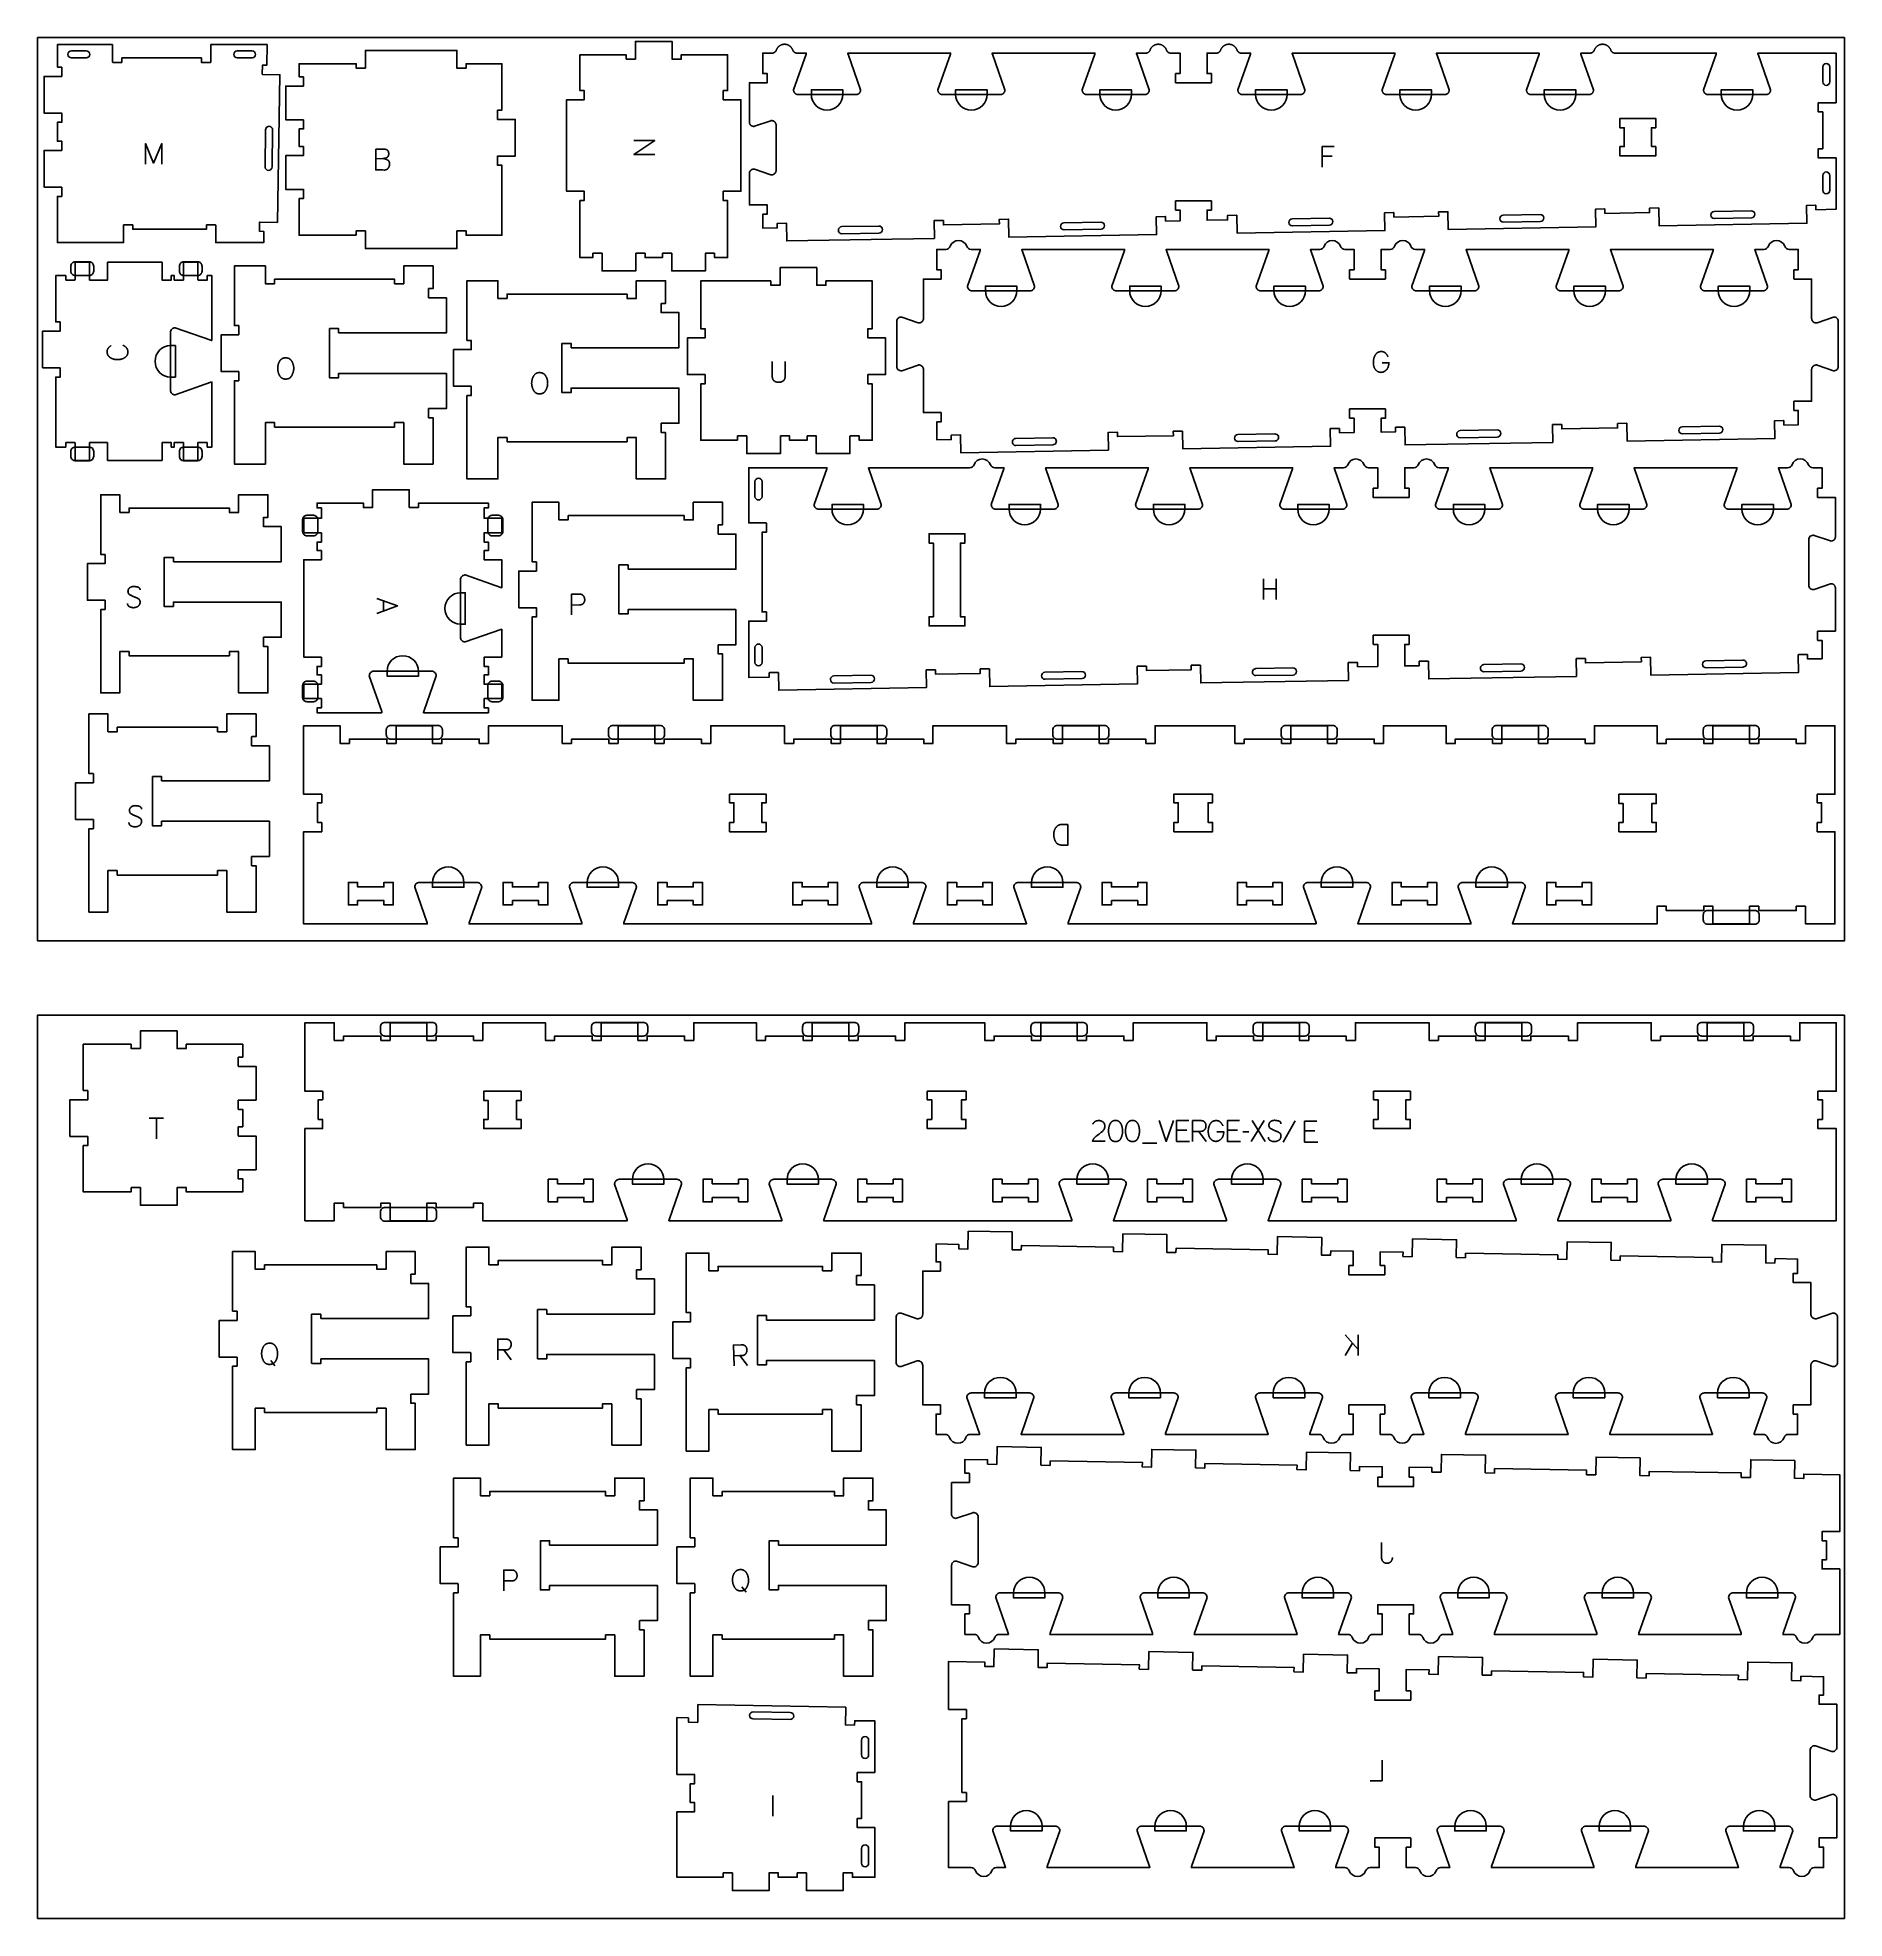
# Model space of a CAD drawing. Header units: millimetres. Extents: x -1220 to 1220, y -1270 to 1270.
import ezdxf

# ---------------------------------------------------------------- set-up
doc = ezdxf.new("R2010")
doc.units = ezdxf.units.MM
for name, color, linetype, true_color in [('0_SHEET_SPRUCEPLY_2440X122', 1, 'Continuous', 0xff0000), ('1_ANYTOOL_1MMDEEP_LABELS_S', 2, 'Continuous', 0xffff00), ('3_ANYTOOL_CUTTHROUGH_INSID', 4, 'Continuous', 0x00ffff), ('4_ANYTOOL_CUTTHROUGH_OUTSI', 5, 'Continuous', 0x0000ff), ('5_ANYTOOL_HALF_MILL_9MM_IN', 3, 'Continuous', 0x00ff00)]:
    doc.layers.add(name, color=color, linetype=linetype, true_color=true_color)

msp = doc.modelspace()

# ---------------------------------------------------------------- linework, layer by layer
at = {"layer": '0_SHEET_SPRUCEPLY_2440X122'}
for points in [[(1220, 1270), (1220, 50), (-1220, 50), (-1220, 1270)], [(1220, -50), (1220, -1270), (-1220, -1270), (-1220, -50)]]:
    msp.add_lwpolyline(points, close=True, dxfattribs=at)
at = {"layer": '1_ANYTOOL_1MMDEEP_LABELS_S'}
for points in [[(-1052.1, 1099), (-1052.1, 1127), (-1063.3, 1100.5), (-1074.5, 1126.9), (-1074.5, 1099)], [(-763.4, 1106.5), (-753.6, 1106.7), (-753.2, 1106.7), (-752.8, 1106.7), (-752.5, 1106.8), (-752.1, 1106.8), (-751.8, 1106.9), (-751.4, 1107), (-751.1, 1107), (-750.7, 1107.1), (-750.4, 1107.2), (-750.1, 1107.3), (-749.8, 1107.4), (-749.5, 1107.5), (-749.1, 1107.7), (-748.8, 1107.8), (-748.5, 1107.9), (-748.2, 1108.1), (-748.2, 1108.1), (-748.1, 1108.2), (-748, 1108.2), (-748, 1108.3), (-747.9, 1108.3), (-747.8, 1108.4), (-747.8, 1108.4), (-747.7, 1108.5), (-747.6, 1108.5), (-747.6, 1108.6), (-747.5, 1108.6), (-747.4, 1108.7), (-747.4, 1108.7), (-747.3, 1108.8), (-747.3, 1108.8), (-747.2, 1108.9), (-747.2, 1109), (-747.1, 1109), (-747.1, 1109.1), (-747, 1109.2), (-747, 1109.2), (-746.9, 1109.3), (-746.9, 1109.4), (-746.8, 1109.4), (-746.8, 1109.5), (-746.7, 1109.6), (-746.7, 1109.6), (-746.6, 1109.7), (-746.6, 1109.8), (-746.6, 1109.9), (-746.5, 1110), (-746.5, 1110), (-746.4, 1110.1), (-746.4, 1110.2), (-746.3, 1110.4), (-746.3, 1110.5), (-746.2, 1110.7), (-746.2, 1110.9), (-746.1, 1111.1), (-746.1, 1111.3), (-746, 1111.5), (-746, 1111.7), (-746, 1111.9), (-745.9, 1112.1), (-745.9, 1112.3), (-745.9, 1112.6), (-745.9, 1112.8), (-745.9, 1113), (-745.9, 1113.3), (-745.9, 1113.6), (-745.9, 1113.8), (-745.9, 1114), (-745.9, 1114.2), (-745.9, 1114.3), (-746, 1114.5), (-746, 1114.7), (-746, 1114.8), (-746, 1115), (-746.1, 1115.2), (-746.1, 1115.3), (-746.1, 1115.5), (-746.2, 1115.6), (-746.2, 1115.8), (-746.3, 1115.9), (-746.3, 1116), (-746.4, 1116.2), (-746.4, 1116.3), (-746.5, 1116.4), (-746.6, 1116.6), (-746.6, 1116.7), (-746.7, 1116.8), (-746.8, 1116.9), (-746.8, 1117.1), (-746.9, 1117.2), (-747, 1117.3), (-747.1, 1117.4), (-747.2, 1117.5), (-747.3, 1117.6), (-747.4, 1117.7), (-747.4, 1117.8), (-747.5, 1117.9), (-747.6, 1118), (-747.8, 1118.1), (-747.9, 1118.1), (-748, 1118.2), (-748.1, 1118.3), (-748.2, 1118.4), (-748.3, 1118.5), (-748.4, 1118.5), (-748.6, 1118.6), (-748.7, 1118.7), (-748.8, 1118.7), (-749, 1118.8), (-749.1, 1118.8), (-749.3, 1118.9), (-749.4, 1118.9), (-749.5, 1119), (-749.7, 1119), (-749.9, 1119.1), (-750, 1119.1), (-750.2, 1119.1), (-750.3, 1119.2), (-750.5, 1119.2), (-750.7, 1119.2), (-750.8, 1119.2), (-751, 1119.2), (-751.2, 1119.3), (-751.4, 1119.3), (-751.7, 1119.3), (-752.1, 1119.3), (-763.4, 1119.3)], [(-763.4, 1119.3), (-763.4, 1091.3), (-754.4, 1091.3), (-752, 1091.2), (-751.8, 1091.2), (-751.6, 1091.2), (-751.4, 1091.2), (-751.2, 1091.2), (-751, 1091.2), (-750.8, 1091.3), (-750.6, 1091.3), (-750.4, 1091.3), (-750.2, 1091.4), (-750, 1091.4), (-749.8, 1091.4), (-749.6, 1091.5), (-749.5, 1091.6), (-749.3, 1091.6), (-749.1, 1091.7), (-748.9, 1091.8), (-748.8, 1091.8), (-748.6, 1091.9), (-748.5, 1092), (-748.3, 1092.1), (-748.1, 1092.2), (-748, 1092.3), (-747.8, 1092.4), (-747.7, 1092.5), (-747.6, 1092.6), (-747.4, 1092.8), (-747.3, 1092.9), (-747.2, 1093), (-747, 1093.2), (-746.9, 1093.3), (-746.8, 1093.5), (-746.6, 1093.6), (-746.4, 1093.9), (-746.3, 1094.1), (-746.2, 1094.3), (-746.1, 1094.4), (-746, 1094.6), (-745.9, 1094.8), (-745.8, 1094.9), (-745.7, 1095.1), (-745.6, 1095.3), (-745.5, 1095.4), (-745.5, 1095.6), (-745.4, 1095.8), (-745.3, 1096), (-745.2, 1096.1), (-745.2, 1096.3), (-745.1, 1096.5), (-745.1, 1096.7), (-745, 1096.8), (-745, 1097), (-744.9, 1097.2), (-744.9, 1097.4), (-744.8, 1097.6), (-744.8, 1097.8), (-744.8, 1097.9), (-744.8, 1098.1), (-744.7, 1098.3), (-744.7, 1098.5), (-744.7, 1098.7), (-744.7, 1098.9), (-744.7, 1099.1), (-744.7, 1099.3), (-744.7, 1099.5), (-744.7, 1099.7), (-744.7, 1100), (-744.7, 1100.2), (-744.8, 1100.4), (-744.8, 1100.6), (-744.8, 1100.8), (-744.9, 1101), (-744.9, 1101.2), (-745, 1101.4), (-745, 1101.6), (-745.1, 1101.8), (-745.1, 1102), (-745.2, 1102.2), (-745.3, 1102.3), (-745.4, 1102.5), (-745.4, 1102.6), (-745.5, 1102.7), (-745.5, 1102.8), (-745.5, 1102.9), (-745.6, 1102.9), (-745.6, 1103), (-745.7, 1103.1), (-745.8, 1103.2), (-745.8, 1103.2), (-745.9, 1103.3), (-745.9, 1103.4), (-746, 1103.5), (-746, 1103.5), (-746.1, 1103.6), (-746.2, 1103.7), (-746.2, 1103.7), (-746.3, 1103.8), (-746.3, 1103.9), (-746.4, 1103.9), (-746.5, 1104), (-746.6, 1104.1), (-746.6, 1104.1), (-746.7, 1104.2), (-746.8, 1104.3), (-746.9, 1104.4), (-747.1, 1104.5), (-747.2, 1104.6), (-747.4, 1104.7), (-747.8, 1104.9), (-748.1, 1105.1), (-748.5, 1105.3), (-748.8, 1105.5), (-749.2, 1105.6), (-749.5, 1105.8), (-749.9, 1105.9), (-750.3, 1106), (-750.7, 1106.1), (-751.1, 1106.3), (-751.5, 1106.3), (-751.9, 1106.4), (-752.3, 1106.5), (-752.7, 1106.6), (-753.1, 1106.6), (-753.6, 1106.7)], [(-386.6, 1112.1), (-414.6, 1112.1), (-386.6, 1130.9), (-414.6, 1130.9)], [(531.1, 1122.9), (514.6, 1122.9), (514.6, 1094.9)], [(528.2, 1109.8), (514.6, 1109.8)], [(-1105.1, 854.7), (-1104.7, 854.6), (-1104.4, 854.4), (-1104, 854.2), (-1103.7, 854.1), (-1103.3, 853.9), (-1103, 853.7), (-1102.7, 853.5), (-1102.3, 853.2), (-1102, 853), (-1101.7, 852.8), (-1101.4, 852.5), (-1101.2, 852.3), (-1100.9, 852), (-1100.6, 851.8), (-1100.4, 851.5), (-1100.1, 851.2), (-1099.9, 850.9), (-1099.8, 850.7), (-1099.6, 850.6), (-1099.5, 850.4), (-1099.4, 850.3), (-1099.3, 850.1), (-1099.2, 850), (-1099.1, 849.8), (-1099.1, 849.6), (-1099, 849.5), (-1098.9, 849.3), (-1098.8, 849.1), (-1098.7, 849), (-1098.7, 848.8), (-1098.6, 848.6), (-1098.6, 848.4), (-1098.5, 848.2), (-1098.4, 848.1), (-1098.4, 847.9), (-1098.4, 847.7), (-1098.3, 847.5), (-1098.3, 847.3), (-1098.2, 847.1), (-1098.2, 846.9), (-1098.2, 846.7), (-1098.2, 846.5), (-1098.1, 846.3), (-1098.1, 846.1), (-1098.1, 845.9), (-1098.1, 845.7), (-1098.1, 845.5), (-1098.1, 845.2), (-1098.1, 844.9), (-1098.2, 844.6), (-1098.2, 844.3), (-1098.2, 844), (-1098.3, 843.7), (-1098.3, 843.4), (-1098.4, 843.1), (-1098.5, 842.8), (-1098.5, 842.5), (-1098.6, 842.3), (-1098.7, 842), (-1098.8, 841.7), (-1098.9, 841.6), (-1099, 841.5), (-1099, 841.3), (-1099.1, 841.2), (-1099.1, 841.1), (-1099.2, 841), (-1099.3, 840.9), (-1099.4, 840.7), (-1099.4, 840.6), (-1099.5, 840.5), (-1099.6, 840.4), (-1099.7, 840.3), (-1099.8, 840), (-1100, 839.8), (-1100.2, 839.6), (-1100.4, 839.4), (-1100.6, 839.2), (-1100.8, 839), (-1101, 838.8), (-1101.2, 838.6), (-1101.5, 838.4), (-1101.7, 838.2), (-1102, 838), (-1102.2, 837.9), (-1102.5, 837.7), (-1103.1, 837.4), (-1103.6, 837.1), (-1104.2, 836.8), (-1104.8, 836.6), (-1105.3, 836.3), (-1105.9, 836.1), (-1106.5, 835.9), (-1107.1, 835.8), (-1107.7, 835.6), (-1108.3, 835.5), (-1108.9, 835.4), (-1109.6, 835.3), (-1110.2, 835.2), (-1110.8, 835.1), (-1111.5, 835.1), (-1112.1, 835.1), (-1112.8, 835.1), (-1113.4, 835.1), (-1114.1, 835.2), (-1114.7, 835.3), (-1115.3, 835.4), (-1115.9, 835.5), (-1116.5, 835.6), (-1117.1, 835.8), (-1117.7, 835.9), (-1118.3, 836.1), (-1118.9, 836.4), (-1119.5, 836.6), (-1120.1, 836.8), (-1120.6, 837.1), (-1121.2, 837.4), (-1121.8, 837.7), (-1122, 837.9), (-1122.3, 838.1), (-1122.5, 838.3), (-1122.8, 838.5), (-1123, 838.7), (-1123.2, 838.8), (-1123.5, 839), (-1123.7, 839.3), (-1123.9, 839.5), (-1124.1, 839.7), (-1124.2, 839.9), (-1124.4, 840.1), (-1124.5, 840.3), (-1124.6, 840.4), (-1124.7, 840.5), (-1124.7, 840.6), (-1124.8, 840.7), (-1124.9, 840.9), (-1125, 841), (-1125, 841.1), (-1125.2, 841.4), (-1125.3, 841.6), (-1125.4, 841.9), (-1125.5, 842.2), (-1125.6, 842.4), (-1125.7, 842.7), (-1125.8, 843), (-1125.8, 843.3), (-1125.9, 843.6), (-1126, 843.9), (-1126, 844.2), (-1126, 844.5), (-1126.1, 844.8), (-1126.1, 845.2), (-1126.1, 845.5), (-1126.1, 845.8), (-1126.1, 846.2), (-1126.1, 846.5), (-1126.1, 846.7), (-1126.1, 846.9), (-1126, 847), (-1126, 847.2), (-1126, 847.4), (-1126, 847.5), (-1125.9, 847.7), (-1125.9, 847.9), (-1125.9, 848), (-1125.8, 848.2), (-1125.8, 848.3), (-1125.7, 848.5), (-1125.7, 848.6), (-1125.6, 848.8), (-1125.6, 848.9), (-1125.5, 849.1), (-1125.5, 849.2), (-1125.4, 849.4), (-1125.3, 849.5), (-1125.3, 849.7), (-1125.2, 849.8), (-1125.1, 849.9), (-1125, 850.1), (-1125, 850.2), (-1124.9, 850.3), (-1124.8, 850.5), (-1124.7, 850.6), (-1124.6, 850.7), (-1124.4, 851), (-1124.2, 851.2), (-1124, 851.4), (-1123.8, 851.7), (-1123.6, 851.9), (-1123.3, 852.1), (-1123.1, 852.3), (-1122.9, 852.5), (-1122.6, 852.8), (-1122.4, 853), (-1122.1, 853.2), (-1121.8, 853.3), (-1121.5, 853.5), (-1121.3, 853.7), (-1121, 853.9), (-1120.7, 854.1)], [(595.8, 830.9), (604.9, 830.8), (604.9, 830), (604.8, 829.7), (604.8, 829.3), (604.8, 828.9), (604.7, 828.6), (604.7, 828.2), (604.6, 827.9), (604.5, 827.5), (604.5, 827.2), (604.4, 826.9), (604.3, 826.5), (604.2, 826.2), (604.1, 825.9), (604, 825.6), (603.9, 825.3), (603.8, 825), (603.7, 824.7), (603.6, 824.4), (603.4, 824.1), (603.3, 823.9), (603.2, 823.6), (603, 823.3), (602.9, 823.1), (602.7, 822.8), (602.5, 822.6), (602.4, 822.4), (602.2, 822.1), (602, 821.9), (601.8, 821.7), (601.6, 821.5), (601.4, 821.3), (601, 820.9), (600.8, 820.7), (600.6, 820.5), (600.4, 820.3), (600.2, 820.1), (599.9, 820), (599.7, 819.8), (599.5, 819.7), (599.3, 819.5), (599.1, 819.4), (598.9, 819.3), (598.6, 819.1), (598.4, 819), (598.2, 818.9), (598, 818.8), (597.7, 818.7), (597.5, 818.6), (597.3, 818.5), (597.1, 818.4), (596.8, 818.3), (596.6, 818.3), (596.4, 818.2), (596.1, 818.2), (595.9, 818.1), (595.7, 818.1), (595.4, 818), (595.2, 818), (595, 818), (594.7, 818), (594.5, 817.9), (594.2, 817.9), (594, 817.9), (593.8, 817.9), (593.5, 818), (593.3, 818), (593, 818), (592.8, 818), (592.6, 818.1), (592.3, 818.1), (592.1, 818.2), (591.9, 818.2), (591.7, 818.3), (591.4, 818.4), (591.2, 818.5), (591, 818.5), (590.8, 818.6), (590.5, 818.7), (590.3, 818.8), (590.1, 819), (589.9, 819.1), (589.7, 819.2), (589.4, 819.3), (589.2, 819.5), (589, 819.6), (588.8, 819.8), (588.6, 819.9), (588.4, 820.1), (588.2, 820.3), (588, 820.4), (587.8, 820.6), (587.6, 820.8), (587.4, 821), (587.2, 821.2), (587, 821.4), (586.8, 821.6), (586.6, 821.9), (586.4, 822.1), (586.2, 822.3), (586.1, 822.6), (585.9, 822.8), (585.8, 823.1), (585.6, 823.4), (585.5, 823.6), (585.3, 823.9), (585.2, 824.2), (585.1, 824.5), (585, 824.8), (584.9, 825.1), (584.8, 825.4), (584.7, 825.8), (584.6, 826.1), (584.5, 826.4), (584.4, 826.8), (584.3, 827.1), (584.3, 827.5), (584.2, 827.9), (584.2, 828.2), (584.1, 828.6), (584.1, 829), (584, 829.8), (584, 830.6), (584, 831.5), (584, 832.1), (584, 832.8), (584.1, 833.4), (584.1, 834), (584.2, 834.6), (584.3, 835.3), (584.4, 835.9), (584.6, 836.5), (584.7, 837.1), (584.9, 837.7), (585.1, 838.3), (585.4, 838.9), (585.6, 839.5), (585.9, 840.1), (586.1, 840.7), (586.4, 841.3), (586.6, 841.5), (586.8, 841.8), (586.9, 842.1), (587.1, 842.4), (587.3, 842.6), (587.4, 842.7), (587.5, 842.9), (587.6, 843), (587.7, 843.1), (587.8, 843.2), (587.9, 843.3), (588, 843.4), (588.1, 843.5), (588.2, 843.6), (588.4, 843.7), (588.5, 843.8), (588.6, 843.9), (588.7, 844), (588.8, 844.1), (588.9, 844.2), (589.1, 844.3), (589.2, 844.4), (589.3, 844.5), (589.4, 844.6), (589.6, 844.6), (589.7, 844.7), (589.8, 844.8), (589.9, 844.9), (590.1, 844.9), (590.2, 845), (590.4, 845.1), (590.5, 845.1), (590.6, 845.2), (590.8, 845.3), (590.9, 845.3), (591.1, 845.4), (591.2, 845.4), (591.5, 845.5), (591.8, 845.6), (592.1, 845.7), (592.5, 845.8), (592.8, 845.8), (593.1, 845.9), (593.5, 845.9), (593.8, 845.9), (594.2, 846), (594.5, 846), (594.9, 846), (595.1, 846), (595.3, 846), (595.5, 846), (595.7, 845.9), (595.9, 845.9), (596.1, 845.9), (596.3, 845.9), (596.5, 845.8), (596.7, 845.8), (596.9, 845.8), (597, 845.7), (597.2, 845.7), (597.4, 845.6), (597.6, 845.6), (597.8, 845.5), (597.9, 845.4), (598.1, 845.4), (598.3, 845.3), (598.4, 845.2), (598.6, 845.2), (598.7, 845.1), (598.9, 845), (599.1, 844.9), (599.2, 844.8), (599.4, 844.7), (599.5, 844.6), (599.6, 844.5), (599.8, 844.4), (599.9, 844.2), (600.1, 844.1), (600.2, 844), (600.3, 843.9), (600.8, 843.3), (601.1, 843), (601.3, 842.8), (601.6, 842.5), (601.8, 842.2), (602, 841.9), (602.2, 841.6), (602.5, 841.3), (602.7, 841), (602.9, 840.7), (603.1, 840.4), (603.2, 840), (603.4, 839.7), (603.6, 839.4), (603.8, 839.1)], [(-228.2, 832.6), (-228.1, 814), (-228, 813.5), (-228, 812.9), (-228, 812.4), (-227.9, 811.9), (-227.9, 811.6), (-227.8, 811.4), (-227.8, 811.2), (-227.7, 810.9), (-227.7, 810.7), (-227.6, 810.5), (-227.6, 810.3), (-227.5, 810), (-227.4, 809.8), (-227.4, 809.6), (-227.3, 809.4), (-227.2, 809.2), (-227.1, 809), (-227.1, 808.8), (-227, 808.6), (-226.9, 808.4), (-226.8, 808.3), (-226.7, 808.1), (-226.6, 807.9), (-226.5, 807.7), (-226.3, 807.6), (-226.2, 807.4), (-226.1, 807.2), (-226, 807.1), (-225.8, 806.9), (-225.8, 806.9), (-225.7, 806.8), (-225.6, 806.7), (-225.6, 806.7), (-225.5, 806.6), (-225.4, 806.5), (-225.4, 806.4), (-225.3, 806.4), (-225.2, 806.3), (-225.1, 806.3), (-225, 806.2), (-225, 806.1), (-224.8, 806), (-224.6, 805.9), (-224.5, 805.8), (-224.3, 805.7), (-224.1, 805.6), (-223.9, 805.5), (-223.7, 805.4), (-223.5, 805.3), (-223.3, 805.3), (-223.1, 805.2), (-222.8, 805.1), (-222.6, 805), (-222.4, 805), (-222.2, 804.9), (-221.9, 804.9), (-221.7, 804.8), (-221.4, 804.8), (-221.2, 804.8), (-220.9, 804.7), (-220.6, 804.7), (-220.4, 804.7), (-220.1, 804.7), (-219.8, 804.7), (-219.2, 804.6), (-218.7, 804.7), (-218.2, 804.7), (-217.9, 804.7), (-217.7, 804.7), (-217.4, 804.7), (-217.2, 804.8), (-216.9, 804.8), (-216.7, 804.9), (-216.5, 804.9), (-216.3, 805), (-216, 805), (-215.8, 805.1), (-215.6, 805.1), (-215.4, 805.2), (-215.2, 805.3), (-215, 805.3), (-214.8, 805.4), (-214.6, 805.5), (-214.4, 805.6), (-214.2, 805.7), (-214.1, 805.8), (-213.9, 805.9), (-213.7, 806), (-213.6, 806.1), (-213.4, 806.2), (-213.2, 806.3), (-213.1, 806.4), (-212.9, 806.5), (-212.8, 806.7), (-212.7, 806.8), (-212.5, 806.9), (-212.4, 807.1), (-212.3, 807.2), (-212.1, 807.4), (-212, 807.5), (-211.9, 807.7), (-211.8, 807.9), (-211.7, 808), (-211.6, 808.2), (-211.5, 808.4), (-211.4, 808.5), (-211.3, 808.7), (-211.2, 808.9), (-211.1, 809.1), (-211, 809.3), (-211, 809.5), (-210.9, 809.7), (-210.8, 809.9), (-210.8, 810.1), (-210.7, 810.4), (-210.7, 810.6), (-210.6, 810.8), (-210.6, 811), (-210.5, 811.3), (-210.5, 811.5), (-210.4, 811.7), (-210.4, 812), (-210.4, 812.2), (-210.4, 812.8), (-210.3, 813.3), (-210.3, 832.6)], [(435.7, 511.3), (435.7, 539.3)], [(452.8, 539.3), (452.8, 511.3)], [(-1081.6, 524.2), (-1081.6, 524.3), (-1081.6, 524.4), (-1081.6, 524.5), (-1081.7, 524.6), (-1081.7, 524.7), (-1081.7, 524.8), (-1081.7, 524.8), (-1081.7, 524.9), (-1081.7, 525), (-1081.7, 525.1), (-1081.7, 525.2), (-1081.8, 525.2), (-1081.8, 525.3), (-1081.8, 525.4), (-1081.8, 525.5), (-1081.8, 525.5), (-1081.9, 525.6), (-1081.9, 525.7), (-1081.9, 525.7), (-1082, 525.8), (-1082, 525.9), (-1082, 525.9), (-1082.1, 526), (-1082.1, 526.1), (-1082.1, 526.1), (-1082.2, 526.2), (-1082.2, 526.3), (-1082.3, 526.3), (-1082.3, 526.4), (-1082.4, 526.4), (-1082.4, 526.5), (-1082.5, 526.6), (-1082.5, 526.6), (-1082.6, 526.7), (-1082.6, 526.7), (-1082.7, 526.8), (-1082.7, 526.8), (-1082.8, 526.9), (-1082.8, 526.9), (-1082.9, 527), (-1083, 527), (-1083, 527.1), (-1083.1, 527.1), (-1083.2, 527.2), (-1083.2, 527.2), (-1083.3, 527.3), (-1083.4, 527.3), (-1083.4, 527.4), (-1083.5, 527.4), (-1083.6, 527.4), (-1083.7, 527.5), (-1083.8, 527.6), (-1084, 527.6), (-1084.2, 527.7), (-1084.3, 527.8), (-1084.5, 527.8), (-1084.7, 527.9), (-1085.5, 528.1), (-1086.2, 528.3), (-1086.9, 528.4), (-1087.7, 528.5), (-1088, 528.6), (-1088.4, 528.6), (-1088.7, 528.7), (-1089, 528.7), (-1089.4, 528.7), (-1089.7, 528.7), (-1090.1, 528.8), (-1090.4, 528.8), (-1090.6, 528.8), (-1090.8, 528.7), (-1090.9, 528.7), (-1091.1, 528.7), (-1091.3, 528.7), (-1091.5, 528.7), (-1091.6, 528.7), (-1091.8, 528.6), (-1092, 528.6), (-1092.2, 528.6), (-1092.3, 528.6), (-1092.5, 528.5), (-1092.7, 528.5), (-1092.8, 528.4), (-1093, 528.4), (-1093.2, 528.3), (-1093.3, 528.3), (-1093.5, 528.2), (-1093.6, 528.1), (-1093.8, 528.1), (-1094, 528), (-1094.1, 527.9), (-1094.3, 527.9), (-1094.4, 527.8), (-1094.6, 527.7), (-1094.7, 527.6), (-1094.9, 527.5), (-1095, 527.4), (-1095.2, 527.3), (-1095.3, 527.2), (-1095.5, 527.1), (-1095.6, 527), (-1095.8, 526.9), (-1095.9, 526.8), (-1096, 526.7), (-1096.2, 526.6), (-1096.3, 526.5), (-1096.4, 526.4), (-1096.5, 526.2), (-1096.6, 526.1), (-1096.8, 526), (-1096.9, 525.8), (-1097, 525.7), (-1097, 525.6), (-1097.1, 525.4), (-1097.2, 525.3), (-1097.3, 525.1), (-1097.4, 525), (-1097.4, 524.8), (-1097.5, 524.7), (-1097.6, 524.5), (-1097.6, 524.4), (-1097.7, 524.2), (-1097.7, 524), (-1097.8, 523.9), (-1097.8, 523.7), (-1097.8, 523.5), (-1097.9, 523.3), (-1097.9, 523.1), (-1097.9, 523), (-1097.9, 522.8), (-1097.9, 522.6), (-1098, 522.4), (-1098, 522.2), (-1098, 522), (-1097.9, 521.8), (-1097.9, 521.6), (-1097.9, 521.4), (-1097.9, 521.2), (-1097.9, 521), (-1097.8, 520.9), (-1097.8, 520.7), (-1097.7, 520.5), (-1097.7, 520.3), (-1097.6, 520.2), (-1097.6, 520), (-1097.5, 519.9), (-1097.5, 519.9), (-1097.5, 519.8), (-1097.4, 519.7), (-1097.4, 519.6), (-1097.4, 519.5), (-1097.3, 519.5), (-1097.3, 519.4), (-1097.3, 519.3), (-1097.2, 519.2), (-1097.2, 519.2), (-1097.1, 519.1), (-1097.1, 519), (-1097, 519), (-1097, 518.9), (-1096.9, 518.8), (-1096.9, 518.8), (-1096.8, 518.7), (-1096.8, 518.6), (-1096.7, 518.6), (-1096.6, 518.5), (-1096.6, 518.4), (-1096.5, 518.4), (-1096.5, 518.3), (-1096.3, 518.2), (-1096.2, 518.1), (-1096.1, 518), (-1095.9, 517.9), (-1095.8, 517.8), (-1095.6, 517.7), (-1095.5, 517.6), (-1095.3, 517.5), (-1094.6, 517.1), (-1094, 516.8), (-1093.3, 516.4), (-1092.6, 516.1), (-1091.8, 515.8), (-1091.1, 515.4), (-1090.3, 515.1), (-1089.6, 514.8), (-1088.8, 514.5), (-1088, 514.2), (-1087.3, 513.9), (-1086.6, 513.6), (-1085.9, 513.2), (-1085.2, 512.9), (-1084.6, 512.5), (-1083.9, 512.1), (-1083.8, 512), (-1083.6, 511.9), (-1083.5, 511.8), (-1083.4, 511.7), (-1083.3, 511.7), (-1083.3, 511.6), (-1083.2, 511.6), (-1083.1, 511.5), (-1083.1, 511.4), (-1083, 511.4), (-1082.9, 511.3), (-1082.9, 511.3), (-1082.8, 511.2), (-1082.8, 511.1), (-1082.7, 511.1), (-1082.7, 511), (-1082.6, 510.9), (-1082.6, 510.9), (-1082.5, 510.8), (-1082.5, 510.7), (-1082.4, 510.7), (-1082.4, 510.6), (-1082.3, 510.5), (-1082.3, 510.4), (-1082.2, 510.4), (-1082.2, 510.3), (-1082.2, 510.2), (-1082.1, 510.1), (-1082.1, 510), (-1082.1, 510), (-1082, 509.9), (-1082, 509.8), (-1082, 509.7), (-1081.9, 509.6), (-1081.9, 509.6), (-1081.9, 509.5), (-1081.9, 509.4), (-1081.8, 509.2), (-1081.8, 509), (-1081.7, 508.8), (-1081.7, 508.7), (-1081.7, 508.5), (-1081.7, 508.3), (-1081.7, 508.1), (-1081.6, 507.9), (-1081.6, 507.7), (-1081.6, 507.5), (-1081.7, 507.3), (-1081.7, 507), (-1081.7, 506.8), (-1081.7, 506.6), (-1081.7, 506.4), (-1081.8, 506.2), (-1081.8, 506), (-1081.9, 505.8), (-1081.9, 505.6), (-1082, 505.4), (-1082, 505.2), (-1082.1, 505), (-1082.1, 504.9), (-1082.2, 504.7), (-1082.3, 504.5), (-1082.4, 504.3), (-1082.5, 504.2), (-1082.6, 504), (-1082.6, 503.8), (-1082.7, 503.7), (-1082.9, 503.5), (-1083, 503.4), (-1083.1, 503.2), (-1083.2, 503.1), (-1083.3, 502.9), (-1083.4, 502.8), (-1083.6, 502.7), (-1083.7, 502.5), (-1083.9, 502.4), (-1084, 502.3), (-1084.2, 502.2), (-1084.3, 502.1), (-1084.5, 501.9), (-1084.6, 501.8), (-1085, 501.6), (-1085.3, 501.4), (-1085.7, 501.3), (-1086, 501.1), (-1086.4, 500.9), (-1086.7, 500.8), (-1087.1, 500.7), (-1087.2, 500.6), (-1087.4, 500.6), (-1087.6, 500.5), (-1087.8, 500.5), (-1088, 500.4), (-1088.2, 500.4), (-1088.3, 500.3), (-1088.5, 500.3), (-1088.9, 500.2), (-1089.3, 500.2), (-1089.7, 500.2), (-1090, 500.1), (-1090.4, 500.1), (-1090.8, 500.1), (-1091.2, 500.1), (-1091.6, 500.2), (-1091.9, 500.2), (-1092.3, 500.2), (-1092.7, 500.3), (-1093, 500.4), (-1093.4, 500.5), (-1093.7, 500.6), (-1094.1, 500.7), (-1094.4, 500.8), (-1094.8, 500.9), (-1095.1, 501.1), (-1095.4, 501.2), (-1095.8, 501.4), (-1096.1, 501.6), (-1096.2, 501.6), (-1096.4, 501.7), (-1096.5, 501.8), (-1096.7, 501.9), (-1096.8, 502.1), (-1096.9, 502.2), (-1097.1, 502.3), (-1097.2, 502.4), (-1097.3, 502.5), (-1097.4, 502.6), (-1097.5, 502.7), (-1097.6, 502.9), (-1097.7, 502.9), (-1097.7, 503), (-1097.8, 503.1), (-1097.8, 503.1), (-1097.9, 503.2), (-1097.9, 503.3), (-1098, 503.3), (-1098, 503.4), (-1098, 503.5), (-1098.1, 503.5), (-1098.1, 503.6), (-1098.1, 503.7), (-1098.2, 503.7), (-1098.2, 503.8), (-1098.2, 503.9), (-1098.3, 504), (-1098.3, 504), (-1098.3, 504.1), (-1098.4, 504.2), (-1098.4, 504.3), (-1098.4, 504.4), (-1098.5, 504.6), (-1098.5, 504.7), (-1098.5, 504.9), (-1098.6, 505), (-1098.6, 505.2), (-1098.6, 505.4), (-1098.6, 505.6), (-1098.6, 505.7), (-1098.6, 505.9)], [(-761.9, 492.3), (-733.9, 502.4), (-761.9, 512.7)], [(-753, 495.5), (-753, 509.4)], [(-499, 490.5), (-499, 518.4), (-494.3, 518.4), (-489.6, 518.4), (-488.6, 518.4), (-487.8, 518.4), (-487.4, 518.4), (-487.1, 518.3), (-486.8, 518.3), (-486.6, 518.3), (-486.4, 518.3), (-486.3, 518.2), (-486.2, 518.2), (-486.1, 518.2), (-486, 518.2), (-485.8, 518.1), (-485.7, 518.1), (-485.6, 518.1), (-485.5, 518), (-485.4, 518), (-485.3, 517.9), (-485.2, 517.9), (-485.1, 517.9), (-485, 517.8), (-484.9, 517.8), (-484.8, 517.7), (-484.7, 517.7), (-484.6, 517.6), (-484.5, 517.5), (-484.4, 517.5), (-484.3, 517.4), (-484.2, 517.4), (-484.1, 517.3), (-484, 517.2), (-484, 517.1), (-483.9, 517.1), (-483.8, 517), (-483.7, 516.9), (-483.6, 516.8), (-483.5, 516.8), (-483.4, 516.7), (-483.2, 516.4), (-483, 516.2), (-482.9, 516.1), (-482.7, 515.9), (-482.6, 515.7), (-482.5, 515.5), (-482.4, 515.3), (-482.2, 515.1), (-482.1, 514.9), (-482, 514.7), (-481.9, 514.5), (-481.8, 514.3), (-481.8, 514.1), (-481.7, 513.9), (-481.6, 513.7), (-481.6, 513.4), (-481.5, 513.2), (-481.5, 513), (-481.4, 512.5), (-481.3, 511.9), (-481.2, 511.1), (-481.2, 511.1), (-481.2, 511), (-481.2, 510.9), (-481.1, 510.8), (-481.1, 510.7), (-481.1, 510.6), (-481.1, 510.5), (-481.2, 510.3), (-481.2, 510.1), (-481.2, 509.9), (-481.2, 509.8), (-481.2, 509.6), (-481.3, 509.4), (-481.3, 509.2), (-481.4, 509), (-481.4, 508.8), (-481.5, 508.7), (-481.6, 508.2), (-481.7, 507.9), (-481.8, 507.8), (-481.9, 507.7), (-481.9, 507.5), (-482, 507.4), (-482, 507.3), (-482.1, 507.2), (-482.2, 507), (-482.2, 506.9), (-482.3, 506.8), (-482.4, 506.7), (-482.4, 506.6), (-482.5, 506.5), (-482.6, 506.4), (-482.7, 506.3), (-482.8, 506.2), (-482.8, 506.1), (-482.9, 506), (-483, 505.9), (-483.1, 505.8), (-483.2, 505.7), (-483.3, 505.6), (-483.4, 505.5), (-483.5, 505.4), (-483.6, 505.3), (-483.7, 505.3), (-483.8, 505.2), (-483.9, 505.1), (-484, 505), (-484.1, 505), (-484.2, 504.9), (-484.3, 504.8), (-484.4, 504.8), (-484.5, 504.7), (-484.6, 504.6), (-484.8, 504.6), (-484.9, 504.5), (-485, 504.5), (-485.1, 504.4), (-485.2, 504.3), (-485.4, 504.3), (-485.5, 504.2), (-485.6, 504.2), (-485.8, 504.2), (-485.9, 504.1), (-486, 504.1), (-486.2, 504), (-486.5, 504), (-486.7, 503.9), (-487, 503.9), (-487.4, 503.8), (-487.7, 503.8), (-488, 503.8), (-488.3, 503.8), (-499, 503.7)], [(435.7, 525.5), (452.8, 525.5)], [(-1079.6, 228.2), (-1079.6, 228.3), (-1079.6, 228.4), (-1079.6, 228.5), (-1079.7, 228.6), (-1079.7, 228.7), (-1079.7, 228.8), (-1079.7, 228.8), (-1079.7, 228.9), (-1079.7, 229), (-1079.7, 229.1), (-1079.7, 229.2), (-1079.8, 229.2), (-1079.8, 229.3), (-1079.8, 229.4), (-1079.8, 229.5), (-1079.8, 229.5), (-1079.9, 229.6), (-1079.9, 229.7), (-1079.9, 229.7), (-1080, 229.8), (-1080, 229.9), (-1080, 229.9), (-1080.1, 230), (-1080.1, 230.1), (-1080.1, 230.1), (-1080.2, 230.2), (-1080.2, 230.3), (-1080.3, 230.3), (-1080.3, 230.4), (-1080.4, 230.4), (-1080.4, 230.5), (-1080.5, 230.6), (-1080.5, 230.6), (-1080.6, 230.7), (-1080.6, 230.7), (-1080.7, 230.8), (-1080.7, 230.8), (-1080.8, 230.9), (-1080.8, 230.9), (-1080.9, 231), (-1081, 231), (-1081, 231.1), (-1081.1, 231.1), (-1081.2, 231.2), (-1081.2, 231.2), (-1081.3, 231.3), (-1081.4, 231.3), (-1081.4, 231.4), (-1081.5, 231.4), (-1081.6, 231.4), (-1081.7, 231.5), (-1081.8, 231.6), (-1082, 231.6), (-1082.2, 231.7), (-1082.3, 231.8), (-1082.5, 231.8), (-1082.7, 231.9), (-1083.5, 232.1), (-1084.2, 232.3), (-1084.9, 232.4), (-1085.7, 232.5), (-1086, 232.6), (-1086.4, 232.6), (-1086.7, 232.7), (-1087, 232.7), (-1087.4, 232.7), (-1087.7, 232.7), (-1088.1, 232.8), (-1088.4, 232.8), (-1088.6, 232.8), (-1088.8, 232.7), (-1088.9, 232.7), (-1089.1, 232.7), (-1089.3, 232.7), (-1089.5, 232.7), (-1089.6, 232.7), (-1089.8, 232.6), (-1090, 232.6), (-1090.2, 232.6), (-1090.3, 232.6), (-1090.5, 232.5), (-1090.7, 232.5), (-1090.8, 232.4), (-1091, 232.4), (-1091.2, 232.3), (-1091.3, 232.3), (-1091.5, 232.2), (-1091.6, 232.1), (-1091.8, 232.1), (-1092, 232), (-1092.1, 231.9), (-1092.3, 231.9), (-1092.4, 231.8), (-1092.6, 231.7), (-1092.7, 231.6), (-1092.9, 231.5), (-1093, 231.4), (-1093.2, 231.3), (-1093.3, 231.2), (-1093.5, 231.1), (-1093.6, 231), (-1093.8, 230.9), (-1093.9, 230.8), (-1094, 230.7), (-1094.2, 230.6), (-1094.3, 230.5), (-1094.4, 230.4), (-1094.5, 230.2), (-1094.6, 230.1), (-1094.8, 230), (-1094.9, 229.8), (-1095, 229.7), (-1095, 229.6), (-1095.1, 229.4), (-1095.2, 229.3), (-1095.3, 229.1), (-1095.4, 229), (-1095.4, 228.8), (-1095.5, 228.7), (-1095.6, 228.5), (-1095.6, 228.4), (-1095.7, 228.2), (-1095.7, 228), (-1095.8, 227.9), (-1095.8, 227.7), (-1095.8, 227.5), (-1095.9, 227.3), (-1095.9, 227.1), (-1095.9, 227), (-1095.9, 226.8), (-1095.9, 226.6), (-1096, 226.4), (-1096, 226.2), (-1096, 226), (-1095.9, 225.8), (-1095.9, 225.6), (-1095.9, 225.4), (-1095.9, 225.2), (-1095.9, 225), (-1095.8, 224.9), (-1095.8, 224.7), (-1095.7, 224.5), (-1095.7, 224.3), (-1095.6, 224.2), (-1095.6, 224), (-1095.5, 223.9), (-1095.5, 223.9), (-1095.5, 223.8), (-1095.4, 223.7), (-1095.4, 223.6), (-1095.4, 223.5), (-1095.3, 223.5), (-1095.3, 223.4), (-1095.3, 223.3), (-1095.2, 223.2), (-1095.2, 223.2), (-1095.1, 223.1), (-1095.1, 223), (-1095, 223), (-1095, 222.9), (-1094.9, 222.8), (-1094.9, 222.8), (-1094.8, 222.7), (-1094.8, 222.6), (-1094.7, 222.6), (-1094.6, 222.5), (-1094.6, 222.4), (-1094.5, 222.4), (-1094.5, 222.3), (-1094.3, 222.2), (-1094.2, 222.1), (-1094.1, 222), (-1093.9, 221.9), (-1093.8, 221.8), (-1093.6, 221.7), (-1093.5, 221.6), (-1093.3, 221.5), (-1092.6, 221.1), (-1092, 220.8), (-1091.3, 220.4), (-1090.6, 220.1), (-1089.8, 219.8), (-1089.1, 219.4), (-1088.3, 219.1), (-1087.6, 218.8), (-1086.8, 218.5), (-1086, 218.2), (-1085.3, 217.9), (-1084.6, 217.6), (-1083.9, 217.2), (-1083.2, 216.9), (-1082.6, 216.5), (-1081.9, 216.1), (-1081.8, 216), (-1081.6, 215.9), (-1081.5, 215.8), (-1081.4, 215.7), (-1081.3, 215.7), (-1081.3, 215.6), (-1081.2, 215.6), (-1081.1, 215.5), (-1081.1, 215.4), (-1081, 215.4), (-1080.9, 215.3), (-1080.9, 215.3), (-1080.8, 215.2), (-1080.8, 215.1), (-1080.7, 215.1), (-1080.7, 215), (-1080.6, 214.9), (-1080.6, 214.9), (-1080.5, 214.8), (-1080.5, 214.7), (-1080.4, 214.7), (-1080.4, 214.6), (-1080.3, 214.5), (-1080.3, 214.4), (-1080.2, 214.4), (-1080.2, 214.3), (-1080.2, 214.2), (-1080.1, 214.1), (-1080.1, 214), (-1080.1, 214), (-1080, 213.9), (-1080, 213.8), (-1080, 213.7), (-1079.9, 213.6), (-1079.9, 213.6), (-1079.9, 213.5), (-1079.9, 213.4), (-1079.8, 213.2), (-1079.8, 213), (-1079.7, 212.8), (-1079.7, 212.7), (-1079.7, 212.5), (-1079.7, 212.3), (-1079.7, 212.1), (-1079.6, 211.9), (-1079.6, 211.7), (-1079.6, 211.5), (-1079.7, 211.3), (-1079.7, 211), (-1079.7, 210.8), (-1079.7, 210.6), (-1079.7, 210.4), (-1079.8, 210.2), (-1079.8, 210), (-1079.9, 209.8), (-1079.9, 209.6), (-1080, 209.4), (-1080, 209.2), (-1080.1, 209), (-1080.1, 208.9), (-1080.2, 208.7), (-1080.3, 208.5), (-1080.4, 208.3), (-1080.5, 208.2), (-1080.6, 208), (-1080.6, 207.8), (-1080.7, 207.7), (-1080.9, 207.5), (-1081, 207.4), (-1081.1, 207.2), (-1081.2, 207.1), (-1081.3, 206.9), (-1081.4, 206.8), (-1081.6, 206.7), (-1081.7, 206.5), (-1081.9, 206.4), (-1082, 206.3), (-1082.2, 206.2), (-1082.3, 206.1), (-1082.5, 205.9), (-1082.6, 205.8), (-1083, 205.6), (-1083.3, 205.4), (-1083.7, 205.3), (-1084, 205.1), (-1084.4, 204.9), (-1084.7, 204.8), (-1085.1, 204.7), (-1085.2, 204.6), (-1085.4, 204.6), (-1085.6, 204.5), (-1085.8, 204.5), (-1086, 204.4), (-1086.2, 204.4), (-1086.3, 204.3), (-1086.5, 204.3), (-1086.9, 204.2), (-1087.3, 204.2), (-1087.7, 204.2), (-1088, 204.1), (-1088.4, 204.1), (-1088.8, 204.1), (-1089.2, 204.1), (-1089.6, 204.2), (-1089.9, 204.2), (-1090.3, 204.2), (-1090.7, 204.3), (-1091, 204.4), (-1091.4, 204.5), (-1091.7, 204.6), (-1092.1, 204.7), (-1092.4, 204.8), (-1092.8, 204.9), (-1093.1, 205.1), (-1093.4, 205.2), (-1093.8, 205.4), (-1094.1, 205.6), (-1094.2, 205.6), (-1094.4, 205.7), (-1094.5, 205.8), (-1094.7, 205.9), (-1094.8, 206.1), (-1094.9, 206.2), (-1095.1, 206.3), (-1095.2, 206.4), (-1095.3, 206.5), (-1095.4, 206.6), (-1095.5, 206.7), (-1095.6, 206.9), (-1095.7, 206.9), (-1095.7, 207), (-1095.8, 207.1), (-1095.8, 207.1), (-1095.9, 207.2), (-1095.9, 207.3), (-1096, 207.3), (-1096, 207.4), (-1096, 207.5), (-1096.1, 207.5), (-1096.1, 207.6), (-1096.1, 207.7), (-1096.2, 207.7), (-1096.2, 207.8), (-1096.2, 207.9), (-1096.3, 208), (-1096.3, 208), (-1096.3, 208.1), (-1096.4, 208.2), (-1096.4, 208.3), (-1096.4, 208.4), (-1096.5, 208.6), (-1096.5, 208.7), (-1096.5, 208.9), (-1096.6, 209), (-1096.6, 209.2), (-1096.6, 209.4), (-1096.6, 209.6), (-1096.6, 209.7), (-1096.6, 209.9)], [(-1050.1, -189.2), (-1069.4, -189.2)], [(-1059.6, -189.2), (-1059.6, -217.2)], [(221.7, -220.5), (204.6, -220.5), (204.7, -220), (204.9, -219.6), (204.9, -219.4), (205, -219.2), (205.1, -219), (205.2, -218.8), (205.3, -218.6), (205.4, -218.4), (205.5, -218.2), (205.6, -218.1), (205.7, -217.9), (205.8, -217.7), (205.9, -217.5), (206, -217.3), (206.2, -217.1), (206.3, -217), (206.4, -216.8), (206.5, -216.6), (206.7, -216.5), (206.8, -216.3), (206.9, -216.1), (207.1, -216), (207.2, -215.8), (207.4, -215.6), (207.5, -215.5), (207.7, -215.3), (207.8, -215.2), (208, -215), (208.2, -214.9), (209.7, -213.6), (211.1, -212.5), (212.5, -211.4), (213.9, -210.4), (214.7, -209.8), (215.3, -209.3), (216, -208.8), (216.7, -208.2), (217.3, -207.7), (217.9, -207.1), (218.5, -206.5), (219, -206), (219.2, -205.8), (219.3, -205.7), (219.4, -205.5), (219.5, -205.4), (219.7, -205.2), (219.8, -205), (219.9, -204.9), (220, -204.7), (220.1, -204.6), (220.2, -204.4), (220.3, -204.2), (220.4, -204.1), (220.4, -203.9), (220.5, -203.7), (220.6, -203.5), (220.7, -203.4), (220.7, -203.2), (220.8, -203), (220.9, -202.8), (220.9, -202.6), (221, -202.4), (221, -202.3), (221, -202.1), (221.1, -201.9), (221.1, -201.7), (221.1, -201.5), (221.2, -201.3), (221.2, -201.1), (221.2, -200.9), (221.2, -200.7), (221.2, -200.4), (221.2, -200.2), (221.2, -200), (221.2, -199.8), (221.2, -199.5), (221.2, -199.3), (221.2, -199.1), (221.1, -198.9), (221.1, -198.7), (221.1, -198.5), (221, -198.3), (221, -198.1), (220.9, -197.9), (220.9, -197.7), (220.8, -197.5), (220.8, -197.3), (220.7, -197.1), (220.6, -196.9), (220.6, -196.7), (220.5, -196.6), (220.4, -196.4), (220.3, -196.2), (220.2, -196.1), (220.1, -195.9), (220, -195.8), (219.9, -195.6), (219.8, -195.5), (219.7, -195.3), (219.5, -195.2), (219.4, -195), (219.3, -194.9), (219.1, -194.8), (219, -194.6), (218.9, -194.5), (218.7, -194.4), (218.6, -194.3), (218.4, -194.2), (218.3, -194.1), (218.1, -193.9), (217.9, -193.8), (217.8, -193.7), (217.6, -193.7), (217.4, -193.6), (217.3, -193.5), (217.1, -193.4), (216.9, -193.3), (216.7, -193.2), (216.6, -193.2), (216.4, -193.1), (216.2, -193), (216, -193), (215.8, -192.9), (215.6, -192.9), (215.4, -192.8), (215.2, -192.8), (215, -192.7), (214.8, -192.7), (214.6, -192.7), (214.4, -192.6), (214.2, -192.6), (214, -192.6), (213.8, -192.6), (213.6, -192.6), (213.3, -192.6), (212.9, -192.6), (212.6, -192.6), (212.2, -192.6), (211.9, -192.6), (211.6, -192.6), (211.3, -192.7), (210.9, -192.7), (210.6, -192.8), (210.3, -192.8), (210, -192.9), (209.9, -193), (209.8, -193), (209.6, -193.1), (209.5, -193.1), (209.3, -193.2), (209.2, -193.2), (209.1, -193.3), (208.9, -193.3), (208.8, -193.4), (208.7, -193.5), (208.5, -193.5), (208.4, -193.6), (208.3, -193.7), (208.2, -193.7), (208, -193.8), (207.9, -193.9), (207.8, -194), (207.7, -194.1), (207.6, -194.1), (207.4, -194.2), (207.3, -194.3), (207.2, -194.4), (207.1, -194.5), (207, -194.6), (206.9, -194.7), (206.8, -194.8), (206.7, -194.9), (206.6, -195), (206.5, -195.1), (206.4, -195.2), (206.3, -195.3), (206.2, -195.5), (206, -195.7), (205.8, -195.9), (205.6, -196.2), (205.5, -196.5), (205.3, -196.7), (205.1, -197), (205, -197.3)], [(294.6, -192.6), (304.3, -220.6), (314.1, -192.6)], [(335.8, -220.6), (318.1, -220.6), (318.1, -192.6), (334.7, -192.6)], [(339.8, -220.6), (339.8, -192.6), (350.4, -192.6), (350.8, -192.6), (351.3, -192.6), (351.5, -192.6), (351.7, -192.6), (351.9, -192.6), (352.1, -192.7), (352.3, -192.7), (352.5, -192.7), (352.7, -192.8), (352.9, -192.8), (353.1, -192.9), (353.3, -192.9), (353.5, -193), (353.6, -193), (353.8, -193.1), (354, -193.1), (354.1, -193.2), (354.3, -193.3), (354.5, -193.3), (354.6, -193.4), (354.8, -193.5), (354.9, -193.6), (355.1, -193.7), (355.2, -193.8), (355.3, -193.9), (355.5, -194), (355.6, -194.1), (355.7, -194.2), (355.8, -194.3), (356, -194.4), (356.1, -194.5), (356.2, -194.6), (356.3, -194.7), (356.4, -194.9), (356.5, -195), (356.6, -195.1), (356.7, -195.3), (356.8, -195.4), (356.9, -195.6), (356.9, -195.7), (357, -195.9), (357.1, -196), (357.2, -196.2), (357.2, -196.3), (357.3, -196.5), (357.4, -196.7), (357.4, -196.8), (357.5, -197), (357.5, -197.2), (357.6, -197.4), (357.6, -197.6), (357.6, -197.8), (357.7, -198), (357.7, -198.2), (357.7, -198.4), (357.8, -198.6), (357.8, -198.8), (357.8, -199), (357.8, -199.4), (357.8, -199.9), (357.8, -200), (357.8, -200.2), (357.8, -200.4), (357.8, -200.5), (357.8, -200.7), (357.8, -200.8), (357.7, -201), (357.7, -201.2), (357.7, -201.3), (357.7, -201.5), (357.6, -201.6), (357.6, -201.8), (357.5, -201.9), (357.5, -202.1), (357.5, -202.2), (357.4, -202.4), (357.3, -202.6), (357.3, -202.7), (357.2, -202.9), (357.2, -203), (357.1, -203.1), (357, -203.3), (357, -203.4), (356.9, -203.6), (356.8, -203.7), (356.7, -203.9), (356.6, -204), (356.5, -204.2), (356.4, -204.3), (356.3, -204.4), (356.2, -204.6), (356, -204.8), (355.9, -205), (355.8, -205.1), (355.7, -205.2), (355.6, -205.3), (355.5, -205.5), (355.4, -205.6), (355.3, -205.7), (355.1, -205.8), (355, -205.9), (354.9, -206), (354.7, -206.1), (354.6, -206.1), (354.5, -206.2), (354.4, -206.3), (354.2, -206.4), (354.1, -206.5), (353.9, -206.5), (353.8, -206.6), (353.6, -206.6), (353.5, -206.7), (353.3, -206.7), (353.2, -206.8), (353, -206.8), (352.9, -206.9), (352.7, -206.9), (352.5, -206.9), (352.4, -206.9), (352.2, -207), (352, -207), (351.9, -207), (350.1, -207.1), (348.2, -207.1), (339.8, -207.1)], [(372.7, -207.7), (381.9, -207.7), (381.8, -208.5), (381.8, -208.9), (381.8, -209.2), (381.7, -209.6), (381.7, -210), (381.6, -210.3), (381.6, -210.7), (381.5, -211), (381.5, -211.3), (381.4, -211.7), (381.3, -212), (381.2, -212.3), (381.1, -212.6), (381, -212.9), (380.9, -213.2), (380.8, -213.5), (380.7, -213.8), (380.6, -214.1), (380.4, -214.4), (380.3, -214.7), (380.1, -214.9), (380, -215.2), (379.8, -215.4), (379.7, -215.7), (379.5, -215.9), (379.3, -216.2), (379.2, -216.4), (379, -216.6), (378.8, -216.8), (378.6, -217.1), (378.4, -217.3), (378, -217.7), (377.8, -217.9), (377.6, -218), (377.3, -218.2), (377.1, -218.4), (376.9, -218.6), (376.7, -218.7), (376.5, -218.9), (376.3, -219), (376.1, -219.1), (375.8, -219.3), (375.6, -219.4), (375.4, -219.5), (375.2, -219.6), (375, -219.7), (374.7, -219.8), (374.5, -219.9), (374.3, -220), (374, -220.1), (373.8, -220.2), (373.6, -220.2), (373.4, -220.3), (373.1, -220.4), (372.9, -220.4), (372.7, -220.5), (372.4, -220.5), (372.2, -220.5), (371.9, -220.6), (371.7, -220.6), (371.5, -220.6), (371.2, -220.6), (371, -220.6), (370.7, -220.6), (370.5, -220.6), (370.3, -220.5), (370, -220.5), (369.8, -220.5), (369.6, -220.4), (369.3, -220.4), (369.1, -220.3), (368.9, -220.3), (368.6, -220.2), (368.4, -220.1), (368.2, -220.1), (368, -220), (367.7, -219.9), (367.5, -219.8), (367.3, -219.7), (367.1, -219.6), (366.9, -219.5), (366.6, -219.3), (366.4, -219.2), (366.2, -219.1), (366, -218.9), (365.8, -218.8), (365.6, -218.6), (365.4, -218.4), (365.2, -218.3), (365, -218.1), (364.7, -217.9), (364.5, -217.7), (364.3, -217.5), (364.1, -217.3), (363.9, -217.1), (363.8, -216.9), (363.6, -216.7), (363.4, -216.4), (363.2, -216.2), (363.1, -215.9), (362.9, -215.7), (362.7, -215.4), (362.6, -215.2), (362.5, -214.9), (362.3, -214.6), (362.2, -214.3), (362.1, -214), (362, -213.7), (361.8, -213.4), (361.7, -213.1), (361.6, -212.8), (361.6, -212.4), (361.5, -212.1), (361.4, -211.7), (361.3, -211.4), (361.3, -211), (361.2, -210.7), (361.1, -210.3), (361.1, -209.9), (361.1, -209.5), (361, -208.7), (361, -207.9), (360.9, -207), (361, -206.4), (361, -205.8), (361, -205.1), (361.1, -204.5), (361.2, -203.9), (361.3, -203.3), (361.4, -202.7), (361.6, -202.1), (361.7, -201.4), (361.9, -200.8), (362.1, -200.2), (362.3, -199.6), (362.6, -199), (362.8, -198.4), (363.1, -197.9), (363.4, -197.3), (363.6, -197), (363.8, -196.7), (363.9, -196.4), (364.1, -196.2), (364.3, -195.9), (364.4, -195.8), (364.5, -195.7), (364.6, -195.5), (364.7, -195.4), (364.8, -195.3), (364.9, -195.2), (365, -195.1), (365.1, -195), (365.2, -194.9), (365.3, -194.8), (365.4, -194.7), (365.6, -194.6), (365.7, -194.5), (365.8, -194.4), (365.9, -194.3), (366, -194.2), (366.2, -194.1), (366.3, -194), (366.4, -194), (366.5, -193.9), (366.7, -193.8), (366.8, -193.7), (366.9, -193.7), (367.1, -193.6), (367.2, -193.5), (367.3, -193.5), (367.5, -193.4), (367.6, -193.3), (367.8, -193.3), (367.9, -193.2), (368, -193.2), (368.2, -193.1), (368.5, -193), (368.8, -192.9), (369.1, -192.8), (369.4, -192.8), (369.8, -192.7), (370.1, -192.7), (370.4, -192.6), (370.8, -192.6), (371.1, -192.6), (371.5, -192.6), (371.9, -192.6), (372.1, -192.6), (372.3, -192.6), (372.5, -192.6), (372.7, -192.6), (372.9, -192.6), (373.1, -192.6), (373.3, -192.7), (373.5, -192.7), (373.7, -192.7), (373.8, -192.8), (374, -192.8), (374.2, -192.8), (374.4, -192.9), (374.6, -193), (374.7, -193), (374.9, -193.1), (375.1, -193.1), (375.2, -193.2), (375.4, -193.3), (375.6, -193.4), (375.7, -193.5), (375.9, -193.6), (376, -193.6), (376.2, -193.7), (376.3, -193.8), (376.5, -194), (376.6, -194.1), (376.8, -194.2), (376.9, -194.3), (377, -194.4), (377.2, -194.5), (377.3, -194.7), (377.8, -195.2), (378.1, -195.5), (378.3, -195.8), (378.5, -196.1), (378.8, -196.3), (379, -196.6), (379.2, -196.9), (379.4, -197.2), (379.6, -197.5), (379.8, -197.9), (380, -198.2), (380.2, -198.5), (380.4, -198.8), (380.6, -199.1), (380.7, -199.5)], [(404.4, -220.6), (386.7, -220.6), (386.7, -192.6), (403.3, -192.6)], [(436.6, -192.6), (419, -220.6)], [(437.8, -220.6), (420.1, -192.6)], [(459.1, -196.8), (459.1, -196.7), (459.1, -196.6), (459.1, -196.5), (459.1, -196.4), (459.1, -196.3), (459.1, -196.2), (459.1, -196.2), (459.1, -196.1), (459.1, -196), (459.1, -195.9), (459, -195.8), (459, -195.8), (459, -195.7), (459, -195.6), (459, -195.5), (458.9, -195.5), (458.9, -195.4), (458.9, -195.3), (458.8, -195.2), (458.8, -195.2), (458.8, -195.1), (458.7, -195), (458.7, -195), (458.7, -194.9), (458.6, -194.8), (458.6, -194.8), (458.6, -194.7), (458.5, -194.7), (458.5, -194.6), (458.4, -194.5), (458.4, -194.5), (458.3, -194.4), (458.3, -194.4), (458.2, -194.3), (458.2, -194.3), (458.1, -194.2), (458.1, -194.1), (458, -194.1), (457.9, -194), (457.9, -194), (457.8, -193.9), (457.8, -193.9), (457.7, -193.9), (457.6, -193.8), (457.6, -193.8), (457.5, -193.7), (457.4, -193.7), (457.3, -193.6), (457.3, -193.6), (457.2, -193.5), (457.1, -193.5), (457, -193.4), (456.8, -193.4), (456.6, -193.3), (456.4, -193.2), (456.3, -193.2), (456.1, -193.1), (455.3, -192.9), (454.6, -192.7), (453.8, -192.6), (453.1, -192.5), (452.8, -192.4), (452.4, -192.4), (452.1, -192.3), (451.7, -192.3), (451.4, -192.3), (451, -192.2), (450.7, -192.2), (450.4, -192.2), (450.2, -192.2), (450, -192.2), (449.8, -192.2), (449.7, -192.3), (449.5, -192.3), (449.3, -192.3), (449.1, -192.3), (449, -192.3), (448.8, -192.4), (448.6, -192.4), (448.4, -192.4), (448.3, -192.5), (448.1, -192.5), (447.9, -192.6), (447.8, -192.6), (447.6, -192.7), (447.4, -192.7), (447.3, -192.8), (447.1, -192.8), (447, -192.9), (446.8, -193), (446.7, -193), (446.5, -193.1), (446.3, -193.2), (446.2, -193.3), (446, -193.4), (445.9, -193.5), (445.7, -193.5), (445.6, -193.6), (445.4, -193.7), (445.3, -193.8), (445.1, -194), (445, -194.1), (444.9, -194.2), (444.7, -194.3), (444.6, -194.4), (444.5, -194.5), (444.4, -194.6), (444.2, -194.8), (444.1, -194.9), (444, -195), (443.9, -195.1), (443.8, -195.3), (443.7, -195.4), (443.6, -195.6), (443.6, -195.7), (443.5, -195.9), (443.4, -196), (443.3, -196.2), (443.3, -196.3), (443.2, -196.5), (443.1, -196.6), (443.1, -196.8), (443, -197), (443, -197.1), (443, -197.3), (442.9, -197.5), (442.9, -197.7), (442.9, -197.8), (442.9, -198), (442.8, -198.2), (442.8, -198.4), (442.8, -198.6), (442.8, -198.8), (442.8, -199), (442.8, -199.2), (442.8, -199.4), (442.9, -199.6), (442.9, -199.8), (442.9, -199.9), (442.9, -200.1), (443, -200.3), (443, -200.5), (443.1, -200.6), (443.1, -200.8), (443.2, -201), (443.2, -201.1), (443.3, -201.1), (443.3, -201.2), (443.3, -201.3), (443.4, -201.4), (443.4, -201.4), (443.4, -201.5), (443.5, -201.6), (443.5, -201.7), (443.6, -201.7), (443.6, -201.8), (443.7, -201.9), (443.7, -201.9), (443.8, -202), (443.8, -202.1), (443.9, -202.2), (443.9, -202.2), (444, -202.3), (444, -202.4), (444.1, -202.4), (444.1, -202.5), (444.2, -202.5), (444.2, -202.6), (444.3, -202.7), (444.4, -202.8), (444.6, -202.9), (444.7, -203), (444.8, -203.1), (445, -203.2), (445.1, -203.3), (445.3, -203.4), (445.5, -203.5), (446.1, -203.9), (446.8, -204.2), (447.5, -204.6), (448.2, -204.9), (449, -205.2), (449.7, -205.6), (450.5, -205.9), (451.2, -206.2), (452, -206.4), (452.7, -206.7), (453.5, -207.1), (454.2, -207.4), (454.9, -207.7), (455.6, -208.1), (456.2, -208.5), (456.9, -208.9), (457, -209), (457.2, -209.1), (457.3, -209.2), (457.4, -209.2), (457.4, -209.3), (457.5, -209.4), (457.6, -209.4), (457.6, -209.5), (457.7, -209.5), (457.8, -209.6), (457.8, -209.7), (457.9, -209.7), (457.9, -209.8), (458, -209.9), (458.1, -209.9), (458.1, -210), (458.2, -210.1), (458.2, -210.1), (458.3, -210.2), (458.3, -210.3), (458.4, -210.3), (458.4, -210.4), (458.4, -210.5), (458.5, -210.6), (458.5, -210.6), (458.6, -210.7), (458.6, -210.8), (458.6, -210.9), (458.7, -210.9), (458.7, -211), (458.8, -211.1), (458.8, -211.2), (458.8, -211.3), (458.8, -211.3), (458.9, -211.4), (458.9, -211.5), (458.9, -211.6), (459, -211.8), (459, -212), (459, -212.1), (459.1, -212.3), (459.1, -212.5), (459.1, -212.7), (459.1, -212.9), (459.1, -213.1), (459.1, -213.3), (459.1, -213.5), (459.1, -213.7), (459.1, -214), (459.1, -214.2), (459.1, -214.4), (459, -214.6), (459, -214.8), (459, -215), (458.9, -215.2), (458.9, -215.4), (458.8, -215.6), (458.8, -215.8), (458.7, -216), (458.6, -216.1), (458.6, -216.3), (458.5, -216.5), (458.4, -216.7), (458.3, -216.8), (458.2, -217), (458.1, -217.2), (458, -217.3), (457.9, -217.5), (457.8, -217.6), (457.7, -217.8), (457.6, -217.9), (457.5, -218), (457.3, -218.2), (457.2, -218.3), (457.1, -218.4), (456.9, -218.6), (456.8, -218.7), (456.6, -218.8), (456.5, -218.9), (456.3, -219), (456.1, -219.2), (455.8, -219.4), (455.5, -219.5), (455.1, -219.7), (454.8, -219.9), (454.4, -220), (454.1, -220.2), (453.7, -220.3), (453.5, -220.4), (453.4, -220.4), (453.2, -220.5), (453, -220.5), (452.8, -220.6), (452.6, -220.6), (452.4, -220.6), (452.2, -220.7), (451.9, -220.7), (451.5, -220.8), (451.1, -220.8), (450.7, -220.9), (450.3, -220.9), (450, -220.9), (449.6, -220.9), (449.2, -220.8), (448.8, -220.8), (448.5, -220.7), (448.1, -220.7), (447.7, -220.6), (447.4, -220.5), (447, -220.4), (446.7, -220.3), (446.4, -220.2), (446, -220.1), (445.7, -219.9), (445.4, -219.8), (445, -219.6), (444.7, -219.4), (444.5, -219.3), (444.4, -219.2), (444.2, -219.1), (444.1, -219), (444, -218.9), (443.8, -218.8), (443.7, -218.7), (443.6, -218.6), (443.5, -218.5), (443.4, -218.4), (443.2, -218.2), (443.1, -218.1), (443.1, -218.1), (443, -218), (443, -217.9), (443, -217.9), (442.9, -217.8), (442.9, -217.7), (442.8, -217.7), (442.8, -217.6), (442.7, -217.5), (442.7, -217.5), (442.7, -217.4), (442.6, -217.3), (442.6, -217.3), (442.6, -217.2), (442.5, -217.1), (442.5, -217), (442.5, -217), (442.4, -216.9), (442.4, -216.8), (442.4, -216.7), (442.3, -216.6), (442.3, -216.4), (442.3, -216.3), (442.2, -216.1), (442.2, -215.9), (442.2, -215.8), (442.2, -215.6), (442.2, -215.4), (442.1, -215.2), (442.1, -215.1)], [(478.1, -193), (462.1, -221.7)], [(508.8, -221.5), (491.1, -221.5), (491.1, -193.5), (507.7, -193.5)], [(272.1, -222.9), (291.3, -222.9)], [(331.8, -205.6), (318.1, -205.6)], [(348.2, -207.1), (357.9, -220.6)], [(400.4, -205.6), (386.7, -205.6)], [(415.8, -207.6), (407.6, -207.7)], [(504.8, -206.5), (491.1, -206.5)], [(563.4, -501.8), (545.7, -481.8)], [(563.4, -509.8), (563.4, -481.8)], [(-598.6, -515.7), (-598.6, -487.7), (-588, -487.7), (-587.5, -487.7), (-587.1, -487.7), (-586.9, -487.7), (-586.7, -487.8), (-586.5, -487.8), (-586.2, -487.8), (-586, -487.8), (-585.8, -487.9), (-585.7, -487.9), (-585.5, -487.9), (-585.3, -488), (-585.1, -488), (-584.9, -488.1), (-584.7, -488.1), (-584.6, -488.2), (-584.4, -488.3), (-584.2, -488.3), (-584.1, -488.4), (-583.9, -488.5), (-583.8, -488.6), (-583.6, -488.6), (-583.5, -488.7), (-583.3, -488.8), (-583.2, -488.9), (-583, -489), (-582.9, -489.1), (-582.8, -489.2), (-582.7, -489.3), (-582.5, -489.4), (-582.4, -489.5), (-582.3, -489.6), (-582.2, -489.8), (-582.1, -489.9), (-582, -490), (-581.9, -490.1), (-581.8, -490.3), (-581.7, -490.4), (-581.6, -490.5), (-581.5, -490.7), (-581.4, -490.8), (-581.4, -491), (-581.3, -491.1), (-581.2, -491.3), (-581.1, -491.5), (-581.1, -491.6), (-581, -491.8), (-581, -492), (-580.9, -492.2), (-580.9, -492.3), (-580.8, -492.5), (-580.8, -492.7), (-580.7, -492.9), (-580.7, -493.1), (-580.7, -493.3), (-580.6, -493.5), (-580.6, -493.7), (-580.6, -493.9), (-580.6, -494.1), (-580.6, -494.6), (-580.6, -495), (-580.6, -495.2), (-580.6, -495.3), (-580.6, -495.5), (-580.6, -495.7), (-580.6, -495.8), (-580.6, -496), (-580.6, -496.1), (-580.7, -496.3), (-580.7, -496.5), (-580.7, -496.6), (-580.7, -496.8), (-580.8, -496.9), (-580.8, -497.1), (-580.9, -497.2), (-580.9, -497.4), (-581, -497.5), (-581, -497.7), (-581.1, -497.8), (-581.1, -498), (-581.2, -498.1), (-581.3, -498.3), (-581.3, -498.4), (-581.4, -498.6), (-581.5, -498.7), (-581.6, -498.9), (-581.7, -499), (-581.7, -499.2), (-581.8, -499.3), (-581.9, -499.4), (-582, -499.6), (-582.1, -499.7), (-582.3, -500), (-582.4, -500.1), (-582.5, -500.2), (-582.7, -500.4), (-582.8, -500.5), (-582.9, -500.6), (-583, -500.7), (-583.1, -500.8), (-583.2, -500.9), (-583.4, -501), (-583.5, -501.1), (-583.6, -501.2), (-583.8, -501.3), (-583.9, -501.4), (-584, -501.4), (-584.2, -501.5), (-584.3, -501.6), (-584.4, -501.7), (-584.6, -501.7), (-584.7, -501.8), (-584.9, -501.8), (-585, -501.9), (-585.2, -501.9), (-585.3, -502), (-585.5, -502), (-585.7, -502), (-585.8, -502.1), (-586, -502.1), (-586.2, -502.1), (-586.3, -502.1), (-586.5, -502.1), (-588.3, -502.2), (-590.2, -502.2), (-598.6, -502.2)], [(-590.2, -502.2), (-580.4, -515.7)], [(-279.5, -523.7), (-280.4, -495.7), (-269.8, -495.3), (-269.3, -495.3), (-268.9, -495.3), (-268.7, -495.4), (-268.5, -495.4), (-268.3, -495.4), (-268, -495.4), (-267.8, -495.4), (-267.6, -495.5), (-267.5, -495.5), (-267.3, -495.5), (-267.1, -495.6), (-266.9, -495.6), (-266.7, -495.7), (-266.5, -495.7), (-266.4, -495.8), (-266.2, -495.8), (-266, -495.9), (-265.9, -495.9), (-265.7, -496), (-265.5, -496.1), (-265.4, -496.2), (-265.2, -496.2), (-265.1, -496.3), (-264.9, -496.4), (-264.8, -496.5), (-264.7, -496.6), (-264.5, -496.7), (-264.4, -496.8), (-264.3, -496.9), (-264.2, -497), (-264, -497.1), (-263.9, -497.2), (-263.8, -497.3), (-263.7, -497.5), (-263.6, -497.6), (-263.5, -497.7), (-263.4, -497.9), (-263.3, -498), (-263.2, -498.1), (-263.1, -498.3), (-263.1, -498.4), (-263, -498.6), (-262.9, -498.7), (-262.8, -498.9), (-262.8, -499.1), (-262.7, -499.2), (-262.6, -499.4), (-262.6, -499.6), (-262.5, -499.8), (-262.5, -499.9), (-262.4, -500.1), (-262.4, -500.3), (-262.3, -500.5), (-262.3, -500.7), (-262.3, -500.9), (-262.2, -501.1), (-262.2, -501.3), (-262.2, -501.5), (-262.1, -502), (-262.1, -502.4), (-262.1, -502.6), (-262.1, -502.8), (-262.1, -502.9), (-262.1, -503.1), (-262.1, -503.2), (-262.2, -503.4), (-262.2, -503.6), (-262.2, -503.7), (-262.2, -503.9), (-262.2, -504), (-262.3, -504.2), (-262.3, -504.4), (-262.3, -504.5), (-262.4, -504.7), (-262.4, -504.8), (-262.5, -505), (-262.5, -505.1), (-262.6, -505.3), (-262.6, -505.4), (-262.7, -505.6), (-262.7, -505.7), (-262.8, -505.9), (-262.9, -506), (-263, -506.2), (-263, -506.3), (-263.1, -506.5), (-263.2, -506.6), (-263.3, -506.7), (-263.4, -506.9), (-263.5, -507), (-263.6, -507.2), (-263.7, -507.5), (-263.9, -507.6), (-264, -507.7), (-264.1, -507.8), (-264.2, -508), (-264.3, -508.1), (-264.4, -508.2), (-264.5, -508.3), (-264.6, -508.4), (-264.7, -508.5), (-264.9, -508.6), (-265, -508.7), (-265.1, -508.8), (-265.3, -508.9), (-265.4, -509), (-265.5, -509), (-265.7, -509.1), (-265.8, -509.2), (-265.9, -509.3), (-266.1, -509.3), (-266.2, -509.4), (-266.4, -509.4), (-266.5, -509.5), (-266.7, -509.5), (-266.8, -509.6), (-267, -509.6), (-267.2, -509.6), (-267.3, -509.7), (-267.5, -509.7), (-267.7, -509.7), (-267.8, -509.7), (-269.7, -509.9), (-271.5, -509.9), (-279.9, -510.2)], [(545.7, -509.8), (555.8, -493.2)], [(-899.8, -523.9), (-905.2, -516.4)], [(-271.5, -509.9), (-261.3, -523.1)], [(609.7, -782.5), (609.7, -782.7), (609.7, -782.9), (609.7, -783), (609.7, -783.2), (609.6, -783.4), (609.6, -783.6), (609.6, -783.8), (609.6, -784), (609.5, -784.2), (609.5, -784.3), (609.5, -784.5), (609.4, -784.7), (609.4, -784.9), (609.3, -785.1), (609.2, -785.2), (609.2, -785.4), (609.1, -785.6), (609, -785.8), (609, -785.9), (608.9, -786.1), (608.8, -786.3), (608.7, -786.4), (608.6, -786.6), (608.5, -786.7), (608.4, -786.9), (608.3, -787.1), (608.2, -787.2), (608.1, -787.4), (608, -787.5), (607.9, -787.7), (607.8, -787.8), (607.7, -788), (607.5, -788.1), (607.4, -788.3), (607.3, -788.4), (607.1, -788.6), (607, -788.7), (606.8, -788.8), (606.7, -788.9), (606.5, -789), (606.4, -789.1), (606.2, -789.3), (606.1, -789.4), (605.9, -789.5), (605.8, -789.5), (605.6, -789.6), (605.4, -789.7), (605.3, -789.8), (605.1, -789.9), (604.9, -789.9), (604.7, -790), (604.6, -790.1), (604.4, -790.1), (604.2, -790.2), (604, -790.2), (603.8, -790.2), (603.6, -790.3), (603.4, -790.3), (603.2, -790.3), (603, -790.4), (602.8, -790.4), (602.6, -790.4), (602.4, -790.4), (602.2, -790.4), (602, -790.4), (601.8, -790.4), (601.6, -790.4), (601.4, -790.4), (601.2, -790.3), (601.1, -790.3), (600.9, -790.3), (600.7, -790.3), (600.5, -790.2), (600.3, -790.2), (600.2, -790.1), (600, -790.1), (599.8, -790), (599.6, -790), (599.5, -789.9), (599.3, -789.8), (599.2, -789.8), (599, -789.7), (598.8, -789.6), (598.7, -789.5), (598.5, -789.4), (598.4, -789.3), (598.2, -789.3), (598.1, -789.2), (597.9, -789), (597.8, -788.9), (597.7, -788.8), (597.5, -788.7), (597.4, -788.6), (597.3, -788.5), (597.1, -788.3), (597, -788.2), (596.9, -788.1), (596.8, -787.9), (596.7, -787.8), (596.5, -787.6), (596.4, -787.5), (596.3, -787.3), (596.2, -787.2), (596.1, -787), (596, -786.9), (596, -786.7), (595.9, -786.6), (595.8, -786.4), (595.7, -786.2), (595.6, -786.1), (595.6, -785.9), (595.5, -785.7), (595.5, -785.6), (595.4, -785.4), (595.3, -785.2), (595.3, -785.1), (595.2, -784.9), (595.2, -784.7), (595.2, -784.5), (595.1, -784.3), (595.1, -784.2), (595.1, -784), (595.1, -783.8), (595, -783.6), (595, -783.4), (595, -783.2), (595, -783), (595, -782.8), (595, -762.4)], [(-590.4, -827.5), (-590.4, -799.6), (-585.7, -799.6), (-581, -799.6), (-580, -799.6), (-579.2, -799.6), (-578.8, -799.6), (-578.5, -799.7), (-578.2, -799.7), (-578, -799.7), (-577.8, -799.7), (-577.7, -799.8), (-577.5, -799.8), (-577.4, -799.8), (-577.3, -799.8), (-577.2, -799.9), (-577.1, -799.9), (-577, -799.9), (-576.9, -800), (-576.8, -800), (-576.7, -800.1), (-576.6, -800.1), (-576.5, -800.1), (-576.4, -800.2), (-576.3, -800.2), (-576.2, -800.3), (-576.1, -800.3), (-576, -800.4), (-575.9, -800.5), (-575.8, -800.5), (-575.7, -800.6), (-575.6, -800.6), (-575.5, -800.7), (-575.4, -800.8), (-575.3, -800.9), (-575.2, -800.9), (-575.2, -801), (-575.1, -801.1), (-575, -801.2), (-574.9, -801.2), (-574.8, -801.3), (-574.6, -801.6), (-574.4, -801.8), (-574.3, -801.9), (-574.1, -802.1), (-574, -802.3), (-573.9, -802.5), (-573.7, -802.7), (-573.6, -802.9), (-573.5, -803.1), (-573.4, -803.3), (-573.3, -803.5), (-573.2, -803.7), (-573.1, -803.9), (-573.1, -804.1), (-573, -804.3), (-572.9, -804.6), (-572.9, -804.8), (-572.8, -805), (-572.7, -805.5), (-572.6, -806.1), (-572.5, -806.9), (-572.5, -806.9), (-572.5, -807), (-572.5, -807.1), (-572.5, -807.2), (-572.5, -807.3), (-572.5, -807.4), (-572.5, -807.5), (-572.5, -807.7), (-572.5, -807.9), (-572.6, -808.1), (-572.6, -808.2), (-572.6, -808.4), (-572.7, -808.6), (-572.7, -808.8), (-572.7, -809), (-572.8, -809.2), (-572.9, -809.3), (-573, -809.8), (-573.1, -810.1), (-573.2, -810.2), (-573.2, -810.3), (-573.3, -810.5), (-573.3, -810.6), (-573.4, -810.7), (-573.5, -810.8), (-573.5, -811), (-573.6, -811.1), (-573.7, -811.2), (-573.7, -811.3), (-573.8, -811.4), (-573.9, -811.5), (-574, -811.6), (-574, -811.7), (-574.1, -811.8), (-574.2, -811.9), (-574.3, -812), (-574.4, -812.1), (-574.5, -812.2), (-574.6, -812.3), (-574.6, -812.4), (-574.7, -812.5), (-574.8, -812.6), (-574.9, -812.7), (-575, -812.7), (-575.1, -812.8), (-575.2, -812.9), (-575.3, -813), (-575.4, -813), (-575.6, -813.1), (-575.7, -813.2), (-575.8, -813.2), (-575.9, -813.3), (-576, -813.4), (-576.1, -813.4), (-576.2, -813.5), (-576.4, -813.5), (-576.5, -813.6), (-576.6, -813.7), (-576.7, -813.7), (-576.9, -813.8), (-577, -813.8), (-577.1, -813.8), (-577.3, -813.9), (-577.4, -813.9), (-577.5, -814), (-577.8, -814), (-578.1, -814.1), (-578.4, -814.1), (-578.7, -814.2), (-579, -814.2), (-579.4, -814.2), (-579.7, -814.2), (-590.4, -814.3)], [(-263.2, -829.5), (-268.9, -822.2)], [(595.7, -1056.2), (595.7, -1084.2), (579.8, -1084.2)], [(-227.1, -1104), (-227.1, -1132)]]:
    msp.add_lwpolyline(points, dxfattribs=at)
for points in [[(-885.4, 837.6), (-885.7, 837.6), (-886.1, 837.6), (-886.4, 837.6), (-886.6, 837.5), (-886.7, 837.5), (-886.9, 837.5), (-887.1, 837.5), (-887.2, 837.4), (-887.4, 837.4), (-887.5, 837.4), (-887.7, 837.3), (-887.8, 837.3), (-888, 837.3), (-888.1, 837.2), (-888.3, 837.2), (-888.4, 837.1), (-888.6, 837.1), (-888.7, 837), (-888.8, 836.9), (-889, 836.9), (-889.1, 836.8), (-889.2, 836.8), (-889.4, 836.7), (-889.5, 836.6), (-889.6, 836.5), (-889.8, 836.5), (-889.9, 836.4), (-890, 836.3), (-890.4, 836), (-890.6, 835.9), (-890.9, 835.7), (-891.1, 835.5), (-891.3, 835.3), (-891.5, 835.1), (-891.7, 834.9), (-891.9, 834.7), (-892.1, 834.4), (-892.3, 834.2), (-892.5, 834), (-892.7, 833.7), (-892.9, 833.5), (-893, 833.2), (-893.2, 833), (-893.5, 832.5), (-893.7, 832.2), (-893.8, 831.9), (-893.9, 831.6), (-894.1, 831.4), (-894.2, 831.1), (-894.3, 830.8), (-894.4, 830.5), (-894.6, 830.2), (-894.7, 829.9), (-894.8, 829.6), (-894.9, 829.3), (-895, 829), (-895, 828.7), (-895.1, 828.4), (-895.3, 827.4), (-895.4, 826.8), (-895.6, 826.2), (-895.6, 825.5), (-895.7, 824.9), (-895.7, 824.3), (-895.8, 823.7), (-895.8, 823.1), (-895.8, 822.5), (-895.7, 821.9), (-895.7, 821.3), (-895.6, 820.8), (-895.5, 820.2), (-895.4, 819.6), (-895.3, 819), (-895.1, 818.4), (-895, 817.8), (-894.8, 817.2), (-894.6, 816.6), (-894.3, 816), (-894.1, 815.4), (-893.8, 814.8), (-893.5, 814.2), (-893.2, 813.6), (-893, 813.3), (-892.9, 813), (-892.7, 812.8), (-892.5, 812.5), (-892.3, 812.2), (-892.1, 812), (-891.9, 811.8), (-891.7, 811.5), (-891.6, 811.4), (-891.5, 811.3), (-891.4, 811.2), (-891.3, 811.1), (-891.2, 811), (-891.1, 810.9), (-891, 810.8), (-890.8, 810.7), (-890.7, 810.6), (-890.6, 810.5), (-890.5, 810.4), (-890.4, 810.4), (-890.2, 810.3), (-890.1, 810.2), (-890, 810.1), (-889.9, 810), (-889.7, 810), (-889.6, 809.9), (-889.5, 809.8), (-889.4, 809.8), (-889.2, 809.7), (-889.1, 809.6), (-889, 809.6), (-888.8, 809.5), (-888.7, 809.5), (-888.5, 809.4), (-888.4, 809.4), (-888.2, 809.3), (-888, 809.2), (-887.7, 809.1), (-887.4, 809.1), (-887, 809), (-886.7, 809), (-886.4, 808.9), (-886.1, 808.9), (-885.7, 808.9), (-885.4, 808.9), (-885.1, 808.9), (-884.7, 808.9), (-884.4, 808.9), (-884, 808.9), (-883.7, 808.9), (-883.3, 809), (-883, 809), (-882.7, 809.1), (-882.4, 809.2), (-882.1, 809.2), (-881.8, 809.3), (-881.6, 809.4), (-881.5, 809.4), (-881.3, 809.5), (-881.2, 809.5), (-881, 809.6), (-880.9, 809.6), (-880.8, 809.7), (-880.6, 809.8), (-880.5, 809.8), (-880.4, 809.9), (-880.2, 810), (-880.1, 810.1), (-880, 810.1), (-879.8, 810.2), (-879.7, 810.3), (-879.6, 810.4), (-879.5, 810.5), (-879.3, 810.6), (-879.2, 810.6), (-879.1, 810.7), (-879, 810.8), (-878.9, 810.9), (-878.8, 811), (-878.6, 811.1), (-878.5, 811.2), (-878.4, 811.4), (-878.3, 811.5), (-878.2, 811.6), (-878.1, 811.7), (-878, 811.8), (-877.8, 812), (-877.6, 812.3), (-877.4, 812.6), (-877.2, 812.8), (-877, 813.1), (-876.9, 813.4), (-876.7, 813.7), (-876.4, 814.3), (-876.1, 814.9), (-875.8, 815.5), (-875.6, 816.1), (-875.4, 816.7), (-875.1, 817.3), (-875, 817.9), (-874.8, 818.5), (-874.6, 819.1), (-874.5, 819.8), (-874.4, 820.4), (-874.3, 821), (-874.2, 821.6), (-874.2, 822.2), (-874.2, 822.8), (-874.1, 823.4), (-874.2, 824.1), (-874.2, 824.7), (-874.2, 825.3), (-874.3, 826), (-874.4, 826.6), (-874.5, 827.2), (-874.7, 827.8), (-874.8, 828.4), (-875, 829), (-875.2, 829.6), (-875.4, 830.2), (-875.7, 830.8), (-875.9, 831.4), (-876.2, 832), (-876.5, 832.5), (-876.8, 833.1), (-877, 833.4), (-877.2, 833.6), (-877.4, 833.9), (-877.6, 834.1), (-877.8, 834.4), (-878, 834.6), (-878.2, 834.9), (-878.4, 835.1), (-878.5, 835.2), (-878.6, 835.3), (-878.7, 835.4), (-878.8, 835.5), (-878.9, 835.6), (-879.1, 835.7), (-879.2, 835.8), (-879.3, 835.8), (-879.4, 835.9), (-879.6, 836), (-879.7, 836.1), (-879.8, 836.2), (-879.9, 836.3), (-880.1, 836.3), (-880.2, 836.4), (-880.3, 836.5), (-880.5, 836.5), (-880.6, 836.6), (-880.9, 836.7), (-881.2, 836.9), (-881.4, 837), (-881.7, 837.1), (-882, 837.2), (-882.3, 837.3), (-882.7, 837.3), (-883, 837.4), (-883.3, 837.5), (-883.6, 837.5), (-884, 837.5), (-884.3, 837.6), (-884.7, 837.6), (-885, 837.6)], [(-542.4, 817.6), (-542.7, 817.6), (-543.1, 817.6), (-543.4, 817.6), (-543.6, 817.5), (-543.7, 817.5), (-543.9, 817.5), (-544.1, 817.5), (-544.2, 817.4), (-544.4, 817.4), (-544.5, 817.4), (-544.7, 817.3), (-544.8, 817.3), (-545, 817.3), (-545.1, 817.2), (-545.3, 817.2), (-545.4, 817.1), (-545.6, 817.1), (-545.7, 817), (-545.8, 816.9), (-546, 816.9), (-546.1, 816.8), (-546.2, 816.8), (-546.4, 816.7), (-546.5, 816.6), (-546.6, 816.5), (-546.8, 816.5), (-546.9, 816.4), (-547, 816.3), (-547.4, 816), (-547.6, 815.9), (-547.9, 815.7), (-548.1, 815.5), (-548.3, 815.3), (-548.5, 815.1), (-548.7, 814.9), (-548.9, 814.7), (-549.1, 814.4), (-549.3, 814.2), (-549.5, 814), (-549.7, 813.7), (-549.9, 813.5), (-550, 813.2), (-550.2, 813), (-550.5, 812.5), (-550.7, 812.2), (-550.8, 811.9), (-550.9, 811.6), (-551.1, 811.4), (-551.2, 811.1), (-551.3, 810.8), (-551.4, 810.5), (-551.6, 810.2), (-551.7, 809.9), (-551.8, 809.6), (-551.9, 809.3), (-552, 809), (-552, 808.7), (-552.1, 808.4), (-552.3, 807.4), (-552.4, 806.8), (-552.6, 806.2), (-552.6, 805.5), (-552.7, 804.9), (-552.7, 804.3), (-552.8, 803.7), (-552.8, 803.1), (-552.8, 802.5), (-552.7, 801.9), (-552.7, 801.3), (-552.6, 800.8), (-552.5, 800.2), (-552.4, 799.6), (-552.3, 799), (-552.1, 798.4), (-552, 797.8), (-551.8, 797.2), (-551.6, 796.6), (-551.3, 796), (-551.1, 795.4), (-550.8, 794.8), (-550.5, 794.2), (-550.2, 793.6), (-550, 793.3), (-549.9, 793), (-549.7, 792.8), (-549.5, 792.5), (-549.3, 792.2), (-549.1, 792), (-548.9, 791.8), (-548.7, 791.5), (-548.6, 791.4), (-548.5, 791.3), (-548.4, 791.2), (-548.3, 791.1), (-548.2, 791), (-548.1, 790.9), (-548, 790.8), (-547.8, 790.7), (-547.7, 790.6), (-547.6, 790.5), (-547.5, 790.4), (-547.4, 790.4), (-547.2, 790.3), (-547.1, 790.2), (-547, 790.1), (-546.9, 790), (-546.7, 790), (-546.6, 789.9), (-546.5, 789.8), (-546.4, 789.8), (-546.2, 789.7), (-546.1, 789.6), (-546, 789.6), (-545.8, 789.5), (-545.7, 789.5), (-545.5, 789.4), (-545.4, 789.4), (-545.2, 789.3), (-545, 789.2), (-544.7, 789.1), (-544.4, 789.1), (-544, 789), (-543.7, 789), (-543.4, 788.9), (-543.1, 788.9), (-542.7, 788.9), (-542.4, 788.9), (-542.1, 788.9), (-541.7, 788.9), (-541.4, 788.9), (-541, 788.9), (-540.7, 788.9), (-540.3, 789), (-540, 789), (-539.7, 789.1), (-539.4, 789.2), (-539.1, 789.2), (-538.8, 789.3), (-538.6, 789.4), (-538.5, 789.4), (-538.3, 789.5), (-538.2, 789.5), (-538, 789.6), (-537.9, 789.6), (-537.8, 789.7), (-537.6, 789.8), (-537.5, 789.8), (-537.4, 789.9), (-537.2, 790), (-537.1, 790.1), (-537, 790.1), (-536.8, 790.2), (-536.7, 790.3), (-536.6, 790.4), (-536.5, 790.5), (-536.3, 790.6), (-536.2, 790.6), (-536.1, 790.7), (-536, 790.8), (-535.9, 790.9), (-535.8, 791), (-535.6, 791.1), (-535.5, 791.2), (-535.4, 791.4), (-535.3, 791.5), (-535.2, 791.6), (-535.1, 791.7), (-535, 791.8), (-534.8, 792), (-534.6, 792.3), (-534.4, 792.6), (-534.2, 792.8), (-534, 793.1), (-533.9, 793.4), (-533.7, 793.7), (-533.4, 794.3), (-533.1, 794.9), (-532.8, 795.5), (-532.6, 796.1), (-532.4, 796.7), (-532.1, 797.3), (-532, 797.9), (-531.8, 798.5), (-531.6, 799.1), (-531.5, 799.8), (-531.4, 800.4), (-531.3, 801), (-531.2, 801.6), (-531.2, 802.2), (-531.2, 802.8), (-531.1, 803.4), (-531.2, 804.1), (-531.2, 804.7), (-531.2, 805.3), (-531.3, 806), (-531.4, 806.6), (-531.5, 807.2), (-531.7, 807.8), (-531.8, 808.4), (-532, 809), (-532.2, 809.6), (-532.4, 810.2), (-532.7, 810.8), (-532.9, 811.4), (-533.2, 812), (-533.5, 812.5), (-533.8, 813.1), (-534, 813.4), (-534.2, 813.6), (-534.4, 813.9), (-534.6, 814.1), (-534.8, 814.4), (-535, 814.6), (-535.2, 814.9), (-535.4, 815.1), (-535.5, 815.2), (-535.6, 815.3), (-535.7, 815.4), (-535.8, 815.5), (-535.9, 815.6), (-536.1, 815.7), (-536.2, 815.8), (-536.3, 815.8), (-536.4, 815.9), (-536.6, 816), (-536.7, 816.1), (-536.8, 816.2), (-536.9, 816.3), (-537.1, 816.3), (-537.2, 816.4), (-537.3, 816.5), (-537.5, 816.5), (-537.6, 816.6), (-537.9, 816.7), (-538.2, 816.9), (-538.4, 817), (-538.7, 817.1), (-539, 817.2), (-539.3, 817.3), (-539.7, 817.3), (-540, 817.4), (-540.3, 817.5), (-540.6, 817.5), (-541, 817.5), (-541.3, 817.6), (-541.7, 817.6), (-542, 817.6)], [(171.3, 207.5), (171.3, 179.5), (163.4, 179.6), (163, 179.6), (162.6, 179.6), (162.2, 179.6), (161.9, 179.6), (161.5, 179.7), (161.2, 179.7), (160.8, 179.8), (160.5, 179.9), (160.2, 180), (159.9, 180), (159.6, 180.1), (159.3, 180.3), (159, 180.4), (158.8, 180.4), (158.7, 180.5), (158.5, 180.6), (158.4, 180.6), (158.3, 180.7), (158.1, 180.8), (158, 180.8), (157.8, 180.9), (157.7, 181), (157.6, 181.1), (157.5, 181.2), (157.3, 181.2), (157.2, 181.3), (157.1, 181.4), (157, 181.5), (156.9, 181.6), (156.7, 181.7), (156.6, 181.8), (156.5, 181.9), (156.4, 182), (156.3, 182.1), (156.2, 182.2), (156.1, 182.3), (156, 182.4), (155.9, 182.6), (155.8, 182.7), (155.7, 182.8), (155.6, 182.9), (155.5, 183), (155.4, 183.2), (155.3, 183.3), (155.2, 183.4), (155.1, 183.7), (154.9, 184), (154.7, 184.2), (154.4, 184.8), (154.2, 185.4), (153.9, 186), (153.7, 186.6), (153.4, 187.2), (153.2, 187.8), (153.1, 188.4), (152.9, 189), (152.8, 189.6), (152.6, 190.3), (152.5, 190.9), (152.4, 191.5), (152.4, 192.2), (152.3, 192.8), (152.3, 193.5), (152.3, 194.1), (152.3, 194.7), (152.3, 195.2), (152.4, 195.8), (152.4, 196.3), (152.5, 196.8), (152.6, 197.1), (152.6, 197.4), (152.7, 197.6), (152.7, 197.9), (152.8, 198.2), (152.9, 198.4), (153, 198.7), (153, 198.9), (153.1, 199.2), (153.2, 199.4), (153.3, 199.7), (153.4, 199.9), (153.5, 200.2), (153.6, 200.4), (153.8, 200.9), (154.1, 201.4), (154.3, 201.9), (154.6, 202.4), (154.8, 202.6), (155, 202.9), (155.2, 203.2), (155.4, 203.4), (155.6, 203.7), (155.8, 203.9), (156, 204.2), (156.2, 204.4), (156.4, 204.6), (156.6, 204.8), (156.8, 205), (157, 205.2), (157.2, 205.4), (157.4, 205.6), (157.7, 205.7), (157.9, 205.9), (158.1, 206), (158.4, 206.2), (158.6, 206.3), (158.9, 206.4), (159.1, 206.5), (159.4, 206.6), (159.6, 206.7), (159.9, 206.8), (160.1, 206.9), (160.4, 207), (160.6, 207), (160.9, 207.1), (161.2, 207.1), (161.5, 207.2), (161.7, 207.2), (164.3, 207.3), (166.6, 207.4), (168.9, 207.4)], [(235.7, -192.3), (236, -192.3), (236.3, -192.3), (236.5, -192.3), (236.7, -192.4), (236.8, -192.4), (237, -192.4), (237.2, -192.4), (237.3, -192.5), (237.5, -192.5), (237.6, -192.5), (237.8, -192.5), (237.9, -192.6), (238.1, -192.6), (238.2, -192.7), (238.4, -192.7), (238.5, -192.8), (238.6, -192.8), (238.8, -192.9), (238.9, -192.9), (239.1, -193), (239.2, -193.1), (239.3, -193.1), (239.5, -193.2), (239.6, -193.3), (239.7, -193.3), (239.8, -193.4), (239.9, -193.5), (240.1, -193.6), (240.2, -193.7), (240.3, -193.8), (240.5, -193.9), (240.8, -194.1), (241, -194.3), (241.2, -194.5), (241.4, -194.7), (241.6, -194.9), (241.8, -195.1), (242, -195.4), (242.1, -195.6), (242.3, -195.8), (242.5, -196.1), (242.6, -196.3), (242.8, -196.6), (242.9, -196.8), (243.1, -197.1), (243.2, -197.4), (243.5, -197.9), (243.6, -198.2), (243.7, -198.5), (243.8, -198.7), (243.9, -199), (244, -199.3), (244.1, -199.6), (244.2, -199.9), (244.3, -200.2), (244.4, -200.5), (244.5, -200.8), (244.5, -201.1), (244.6, -201.4), (244.7, -201.8), (244.8, -202.7), (244.9, -203.3), (245, -204), (245, -204.6), (245.1, -205.2), (245.1, -205.8), (245.1, -206.3), (245.1, -206.9), (245.1, -207.5), (245.1, -208.1), (245.1, -208.6), (245, -209.2), (244.9, -209.8), (244.9, -210.4), (244.8, -210.9), (244.6, -211.5), (244.5, -212.1), (244.4, -212.7), (244.2, -213.3), (244, -213.8), (243.8, -214.4), (243.6, -215), (243.4, -215.6), (243.1, -216.2), (243, -216.4), (242.9, -216.7), (242.7, -217), (242.7, -217.1), (242.6, -217.2), (242.5, -217.4), (242.4, -217.5), (242.4, -217.6), (242.3, -217.7), (242.2, -217.8), (242.1, -218), (242, -218.1), (241.9, -218.2), (241.9, -218.3), (241.8, -218.4), (241.7, -218.5), (241.6, -218.6), (241.5, -218.7), (241.4, -218.8), (241.3, -218.9), (241.2, -219), (241.1, -219.1), (241, -219.2), (240.9, -219.2), (240.7, -219.3), (240.6, -219.4), (240.5, -219.5), (240.4, -219.6), (240.3, -219.6), (240.2, -219.7), (240.1, -219.8), (239.9, -219.8), (239.8, -219.9), (239.7, -220), (239.6, -220), (239.4, -220.1), (239.3, -220.1), (239.2, -220.2), (239, -220.2), (238.9, -220.3), (238.8, -220.3), (238.6, -220.4), (238.5, -220.4), (238.3, -220.5), (238.2, -220.5), (237.9, -220.6), (237.6, -220.6), (237.3, -220.7), (237, -220.7), (236.7, -220.8), (236.3, -220.8), (236, -220.8), (235.7, -220.8), (235.3, -220.8), (235, -220.8), (234.7, -220.8), (234.3, -220.7), (234, -220.7), (233.7, -220.6), (233.4, -220.6), (233.3, -220.5), (233.1, -220.5), (233, -220.5), (232.9, -220.4), (232.7, -220.4), (232.6, -220.3), (232.4, -220.3), (232.3, -220.2), (232.2, -220.2), (232, -220.1), (231.9, -220.1), (231.8, -220), (231.7, -220), (231.5, -219.9), (231.4, -219.8), (231.3, -219.8), (231.2, -219.7), (231.1, -219.6), (230.9, -219.5), (230.8, -219.5), (230.7, -219.4), (230.6, -219.3), (230.5, -219.2), (230.4, -219.1), (230.3, -219.1), (230.2, -219), (230.1, -218.9), (230, -218.8), (229.9, -218.7), (229.8, -218.6), (229.7, -218.5), (229.6, -218.4), (229.5, -218.3), (229.4, -218.2), (229.3, -218), (229.2, -217.9), (229.2, -217.8), (229.1, -217.7), (229, -217.6), (228.9, -217.5), (228.8, -217.3), (228.8, -217.2), (228.7, -217.1), (228.6, -216.9), (228.5, -216.7), (228.3, -216.4), (228.2, -216.1), (228, -215.5), (227.8, -214.9), (227.6, -214.4), (227.4, -213.8), (227.2, -213.2), (227, -212.6), (226.9, -212), (226.8, -211.5), (226.6, -210.9), (226.5, -210.3), (226.5, -209.7), (226.4, -209.2), (226.3, -208.6), (226.3, -208), (226.3, -207.4), (226.3, -206.9), (226.3, -206.3), (226.3, -205.7), (226.3, -205.1), (226.4, -204.5), (226.4, -203.9), (226.5, -203.3), (226.6, -202.7), (226.7, -202), (226.8, -201.4), (226.9, -201.1), (226.9, -200.8), (227, -200.5), (227.1, -200.2), (227.2, -199.9), (227.3, -199.6), (227.4, -199.3), (227.5, -199), (227.6, -198.7), (227.7, -198.4), (227.8, -198.1), (227.9, -197.9), (228.1, -197.6), (228.2, -197.3), (228.3, -197), (228.5, -196.8), (228.6, -196.5), (228.8, -196.3), (228.9, -196), (229.1, -195.8), (229.3, -195.6), (229.4, -195.3), (229.6, -195.1), (229.8, -194.9), (230, -194.7), (230.2, -194.5), (230.4, -194.3), (230.6, -194.1), (230.8, -193.9), (231.1, -193.8), (231.2, -193.7), (231.3, -193.6), (231.4, -193.5), (231.5, -193.4), (231.7, -193.3), (231.8, -193.3), (231.9, -193.2), (232, -193.1), (232.2, -193.1), (232.3, -193), (232.4, -192.9), (232.6, -192.9), (232.7, -192.8), (232.8, -192.8), (233, -192.7), (233.1, -192.7), (233.3, -192.6), (233.4, -192.6), (233.6, -192.5), (233.7, -192.5), (233.9, -192.5), (234, -192.5), (234.2, -192.4), (234.3, -192.4), (234.5, -192.4), (234.7, -192.4), (234.8, -192.3), (235, -192.3), (235.3, -192.3)], [(258.5, -192.3), (258.9, -192.3), (259.2, -192.3), (259.4, -192.3), (259.6, -192.4), (259.7, -192.4), (259.9, -192.4), (260, -192.4), (260.2, -192.5), (260.4, -192.5), (260.5, -192.5), (260.7, -192.5), (260.8, -192.6), (261, -192.6), (261.1, -192.7), (261.2, -192.7), (261.4, -192.8), (261.5, -192.8), (261.7, -192.9), (261.8, -192.9), (261.9, -193), (262.1, -193.1), (262.2, -193.1), (262.3, -193.2), (262.5, -193.3), (262.6, -193.3), (262.7, -193.4), (262.8, -193.5), (262.9, -193.6), (263.1, -193.7), (263.2, -193.8), (263.4, -193.9), (263.6, -194.1), (263.8, -194.3), (264.1, -194.5), (264.3, -194.7), (264.5, -194.9), (264.6, -195.1), (264.8, -195.4), (265, -195.6), (265.2, -195.8), (265.4, -196.1), (265.5, -196.3), (265.7, -196.6), (265.8, -196.8), (266, -197.1), (266.1, -197.4), (266.4, -197.9), (266.5, -198.2), (266.6, -198.5), (266.7, -198.7), (266.8, -199), (266.9, -199.3), (267, -199.6), (267.1, -199.9), (267.2, -200.2), (267.3, -200.5), (267.3, -200.8), (267.4, -201.1), (267.5, -201.4), (267.5, -201.8), (267.7, -202.7), (267.8, -203.3), (267.9, -204), (267.9, -204.6), (268, -205.2), (268, -205.8), (268, -206.3), (268, -206.9), (268, -207.5), (268, -208.1), (268, -208.6), (267.9, -209.2), (267.8, -209.8), (267.7, -210.4), (267.6, -210.9), (267.5, -211.5), (267.4, -212.1), (267.2, -212.7), (267.1, -213.3), (266.9, -213.8), (266.7, -214.4), (266.5, -215), (266.3, -215.6), (266, -216.2), (265.9, -216.4), (265.8, -216.7), (265.6, -217), (265.6, -217.1), (265.5, -217.2), (265.4, -217.4), (265.3, -217.5), (265.2, -217.6), (265.2, -217.7), (265.1, -217.8), (265, -218), (264.9, -218.1), (264.8, -218.2), (264.7, -218.3), (264.6, -218.4), (264.5, -218.5), (264.5, -218.6), (264.4, -218.7), (264.3, -218.8), (264.2, -218.9), (264.1, -219), (263.9, -219.1), (263.8, -219.2), (263.7, -219.2), (263.6, -219.3), (263.5, -219.4), (263.4, -219.5), (263.3, -219.6), (263.2, -219.6), (263.1, -219.7), (262.9, -219.8), (262.8, -219.8), (262.7, -219.9), (262.6, -220), (262.4, -220), (262.3, -220.1), (262.2, -220.1), (262.1, -220.2), (261.9, -220.2), (261.8, -220.3), (261.6, -220.3), (261.5, -220.4), (261.4, -220.4), (261.2, -220.5), (261.1, -220.5), (260.8, -220.6), (260.5, -220.6), (260.2, -220.7), (259.9, -220.7), (259.5, -220.8), (259.2, -220.8), (258.9, -220.8), (258.5, -220.8), (258.2, -220.8), (257.9, -220.8), (257.5, -220.8), (257.2, -220.7), (256.9, -220.7), (256.6, -220.6), (256.3, -220.6), (256.2, -220.5), (256, -220.5), (255.9, -220.5), (255.7, -220.4), (255.6, -220.4), (255.5, -220.3), (255.3, -220.3), (255.2, -220.2), (255.1, -220.2), (254.9, -220.1), (254.8, -220.1), (254.7, -220), (254.5, -220), (254.4, -219.9), (254.3, -219.8), (254.2, -219.8), (254.1, -219.7), (253.9, -219.6), (253.8, -219.5), (253.7, -219.5), (253.6, -219.4), (253.5, -219.3), (253.4, -219.2), (253.3, -219.1), (253.2, -219.1), (253.1, -219), (253, -218.9), (252.9, -218.8), (252.8, -218.7), (252.7, -218.6), (252.6, -218.5), (252.5, -218.4), (252.4, -218.3), (252.3, -218.2), (252.2, -218), (252.1, -217.9), (252, -217.8), (252, -217.7), (251.9, -217.6), (251.8, -217.5), (251.7, -217.3), (251.6, -217.2), (251.6, -217.1), (251.5, -216.9), (251.4, -216.7), (251.2, -216.4), (251.1, -216.1), (250.9, -215.5), (250.6, -214.9), (250.4, -214.4), (250.2, -213.8), (250.1, -213.2), (249.9, -212.6), (249.8, -212), (249.6, -211.5), (249.5, -210.9), (249.4, -210.3), (249.3, -209.7), (249.3, -209.2), (249.2, -208.6), (249.2, -208), (249.2, -207.4), (249.1, -206.9), (249.1, -206.3), (249.2, -205.7), (249.2, -205.1), (249.2, -204.5), (249.3, -203.9), (249.4, -203.3), (249.4, -202.7), (249.5, -202), (249.7, -201.4), (249.7, -201.1), (249.8, -200.8), (249.9, -200.5), (250, -200.2), (250.1, -199.9), (250.1, -199.6), (250.2, -199.3), (250.3, -199), (250.5, -198.7), (250.6, -198.4), (250.7, -198.1), (250.8, -197.9), (250.9, -197.6), (251.1, -197.3), (251.2, -197), (251.3, -196.8), (251.5, -196.5), (251.6, -196.3), (251.8, -196), (252, -195.8), (252.1, -195.6), (252.3, -195.3), (252.5, -195.1), (252.7, -194.9), (252.9, -194.7), (253.1, -194.5), (253.3, -194.3), (253.5, -194.1), (253.7, -193.9), (253.9, -193.8), (254.1, -193.7), (254.2, -193.6), (254.3, -193.5), (254.4, -193.4), (254.5, -193.3), (254.7, -193.3), (254.8, -193.2), (254.9, -193.1), (255.1, -193.1), (255.2, -193), (255.3, -192.9), (255.5, -192.9), (255.6, -192.8), (255.7, -192.8), (255.9, -192.7), (256, -192.7), (256.2, -192.6), (256.3, -192.6), (256.5, -192.5), (256.6, -192.5), (256.8, -192.5), (256.9, -192.5), (257.1, -192.4), (257.2, -192.4), (257.4, -192.4), (257.5, -192.4), (257.7, -192.3), (257.9, -192.3), (258.2, -192.3)], [(-906.3, -493.1), (-905.9, -493.1), (-905.6, -493.1), (-905.3, -493.1), (-905.1, -493.2), (-904.9, -493.2), (-904.8, -493.2), (-904.6, -493.2), (-904.5, -493.3), (-904.3, -493.3), (-904.2, -493.3), (-904, -493.4), (-903.8, -493.4), (-903.7, -493.4), (-903.6, -493.5), (-903.4, -493.5), (-903.3, -493.6), (-903.1, -493.6), (-903, -493.7), (-902.8, -493.7), (-902.7, -493.8), (-902.6, -493.9), (-902.4, -493.9), (-902.3, -494), (-902.2, -494.1), (-902, -494.2), (-901.9, -494.2), (-901.8, -494.3), (-901.7, -494.4), (-901.3, -494.7), (-901, -494.8), (-900.8, -495), (-900.6, -495.2), (-900.4, -495.4), (-900.2, -495.6), (-900, -495.8), (-899.7, -496), (-899.6, -496.3), (-899.4, -496.5), (-899.2, -496.7), (-899, -497), (-898.8, -497.2), (-898.6, -497.4), (-898.5, -497.7), (-898.2, -498.2), (-898, -498.5), (-897.9, -498.8), (-897.7, -499.1), (-897.6, -499.3), (-897.5, -499.6), (-897.3, -499.9), (-897.2, -500.2), (-897.1, -500.5), (-897, -500.8), (-896.9, -501.1), (-896.8, -501.4), (-896.7, -501.7), (-896.6, -502), (-896.6, -502.3), (-896.3, -503.3), (-896.2, -503.9), (-896.1, -504.5), (-896, -505.2), (-896, -505.8), (-895.9, -506.4), (-895.9, -507), (-895.9, -507.6), (-895.9, -508.2), (-895.9, -508.8), (-896, -509.4), (-896.1, -509.9), (-896.1, -510.5), (-896.3, -511.1), (-896.4, -511.7), (-896.5, -512.3), (-896.7, -512.9), (-896.9, -513.5), (-897.1, -514.1), (-897.4, -514.7), (-897.6, -515.3), (-897.9, -515.9), (-898.2, -516.5), (-898.5, -517.1), (-898.7, -517.4), (-898.8, -517.7), (-899, -517.9), (-899.2, -518.2), (-899.4, -518.5), (-899.6, -518.7), (-899.8, -518.9), (-900, -519.2), (-900.1, -519.3), (-900.2, -519.4), (-900.3, -519.5), (-900.4, -519.6), (-900.5, -519.7), (-900.6, -519.8), (-900.7, -519.9), (-900.8, -520), (-900.9, -520.1), (-901.1, -520.2), (-901.2, -520.3), (-901.3, -520.3), (-901.4, -520.4), (-901.5, -520.5), (-901.7, -520.6), (-901.8, -520.7), (-901.9, -520.7), (-902.1, -520.8), (-902.2, -520.9), (-902.3, -520.9), (-902.5, -521), (-902.6, -521.1), (-902.7, -521.1), (-902.9, -521.2), (-903, -521.2), (-903.1, -521.3), (-903.3, -521.3), (-903.4, -521.4), (-903.7, -521.5), (-904, -521.5), (-904.3, -521.6), (-904.6, -521.7), (-904.9, -521.7), (-905.3, -521.8), (-905.6, -521.8), (-905.9, -521.8), (-906.3, -521.8), (-906.6, -521.8), (-907, -521.8), (-907.3, -521.8), (-907.7, -521.8), (-908, -521.8), (-908.3, -521.7), (-908.7, -521.7), (-909, -521.6), (-909.3, -521.5), (-909.6, -521.5), (-909.9, -521.4), (-910, -521.3), (-910.2, -521.3), (-910.3, -521.2), (-910.5, -521.2), (-910.6, -521.1), (-910.8, -521), (-910.9, -521), (-911, -520.9), (-911.2, -520.9), (-911.3, -520.8), (-911.4, -520.7), (-911.6, -520.6), (-911.7, -520.6), (-911.8, -520.5), (-912, -520.4), (-912.1, -520.3), (-912.2, -520.2), (-912.3, -520.1), (-912.5, -520), (-912.6, -520), (-912.7, -519.9), (-912.8, -519.8), (-912.9, -519.7), (-913, -519.6), (-913.1, -519.5), (-913.3, -519.3), (-913.4, -519.2), (-913.5, -519.1), (-913.6, -519), (-913.7, -518.9), (-913.9, -518.7), (-914.1, -518.4), (-914.3, -518.1), (-914.5, -517.9), (-914.6, -517.6), (-914.8, -517.3), (-915, -517), (-915.3, -516.4), (-915.6, -515.8), (-915.8, -515.2), (-916.1, -514.6), (-916.3, -514), (-916.5, -513.4), (-916.7, -512.8), (-916.9, -512.2), (-917, -511.5), (-917.2, -510.9), (-917.3, -510.3), (-917.4, -509.7), (-917.4, -509.1), (-917.5, -508.5), (-917.5, -507.9), (-917.5, -507.3), (-917.5, -506.6), (-917.5, -506), (-917.4, -505.4), (-917.4, -504.7), (-917.3, -504.1), (-917.2, -503.5), (-917, -502.9), (-916.9, -502.3), (-916.7, -501.7), (-916.5, -501.1), (-916.3, -500.5), (-916, -499.9), (-915.8, -499.3), (-915.5, -498.7), (-915.2, -498.2), (-914.8, -497.6), (-914.7, -497.3), (-914.5, -497.1), (-914.3, -496.8), (-914.1, -496.5), (-913.9, -496.3), (-913.7, -496.1), (-913.5, -495.8), (-913.3, -495.6), (-913.2, -495.5), (-913.1, -495.4), (-913, -495.3), (-912.8, -495.2), (-912.7, -495.1), (-912.6, -495), (-912.5, -494.9), (-912.4, -494.9), (-912.2, -494.8), (-912.1, -494.7), (-912, -494.6), (-911.9, -494.5), (-911.7, -494.4), (-911.6, -494.4), (-911.5, -494.3), (-911.3, -494.2), (-911.2, -494.1), (-911.1, -494.1), (-910.8, -494), (-910.5, -493.8), (-910.2, -493.7), (-909.9, -493.6), (-909.6, -493.5), (-909.3, -493.4), (-909, -493.4), (-908.7, -493.3), (-908.4, -493.2), (-908, -493.2), (-907.7, -493.2), (-907.4, -493.1), (-907, -493.1), (-906.7, -493.1)], [(-270.7, -798.9), (-270.4, -798.9), (-270.1, -798.9), (-269.7, -798.9), (-269.6, -799), (-269.4, -799), (-269.2, -799), (-269.1, -799), (-268.9, -799), (-268.8, -799.1), (-268.6, -799.1), (-268.4, -799.1), (-268.3, -799.2), (-268.1, -799.2), (-268, -799.2), (-267.8, -799.3), (-267.7, -799.3), (-267.6, -799.4), (-267.4, -799.4), (-267.3, -799.5), (-267.1, -799.5), (-267, -799.6), (-266.9, -799.7), (-266.7, -799.7), (-266.6, -799.8), (-266.5, -799.9), (-266.3, -799.9), (-266.2, -800), (-266.1, -800.1), (-265.7, -800.3), (-265.5, -800.5), (-265.2, -800.7), (-265, -800.9), (-264.8, -801.1), (-264.5, -801.3), (-264.3, -801.5), (-264.1, -801.7), (-263.9, -801.9), (-263.7, -802.1), (-263.5, -802.3), (-263.3, -802.6), (-263.1, -802.8), (-263, -803), (-262.8, -803.3), (-262.5, -803.8), (-262.3, -804.1), (-262.2, -804.4), (-262, -804.6), (-261.9, -804.9), (-261.7, -805.2), (-261.6, -805.5), (-261.5, -805.7), (-261.3, -806), (-261.2, -806.3), (-261.1, -806.6), (-261, -806.9), (-260.9, -807.2), (-260.8, -807.5), (-260.7, -807.9), (-260.5, -808.8), (-260.3, -809.4), (-260.2, -810.1), (-260.1, -810.7), (-260, -811.3), (-260, -811.9), (-259.9, -812.5), (-259.9, -813.1), (-259.9, -813.7), (-259.9, -814.3), (-259.9, -814.9), (-260, -815.5), (-260, -816.1), (-260.1, -816.7), (-260.3, -817.3), (-260.4, -817.9), (-260.5, -818.5), (-260.7, -819.1), (-260.9, -819.7), (-261.1, -820.3), (-261.4, -820.9), (-261.6, -821.5), (-261.9, -822.1), (-262.2, -822.7), (-262.3, -823), (-262.5, -823.3), (-262.7, -823.5), (-262.8, -823.8), (-263, -824.1), (-263.2, -824.3), (-263.4, -824.6), (-263.6, -824.8), (-263.7, -824.9), (-263.8, -825), (-263.9, -825.1), (-264, -825.2), (-264.1, -825.3), (-264.2, -825.4), (-264.3, -825.5), (-264.4, -825.6), (-264.5, -825.7), (-264.7, -825.8), (-264.8, -825.9), (-264.9, -826), (-265, -826.1), (-265.1, -826.2), (-265.3, -826.3), (-265.4, -826.3), (-265.5, -826.4), (-265.6, -826.5), (-265.8, -826.6), (-265.9, -826.6), (-266, -826.7), (-266.2, -826.8), (-266.3, -826.8), (-266.4, -826.9), (-266.6, -827), (-266.7, -827), (-266.8, -827.1), (-267, -827.1), (-267.3, -827.2), (-267.6, -827.3), (-267.9, -827.4), (-268.2, -827.5), (-268.5, -827.5), (-268.8, -827.6), (-269.1, -827.6), (-269.5, -827.6), (-269.8, -827.7), (-270.1, -827.7), (-270.5, -827.7), (-270.9, -827.7), (-271.2, -827.7), (-271.5, -827.7), (-271.9, -827.6), (-272.2, -827.6), (-272.5, -827.5), (-272.8, -827.5), (-273.1, -827.4), (-273.5, -827.3), (-273.6, -827.3), (-273.7, -827.2), (-273.9, -827.2), (-274, -827.1), (-274.2, -827.1), (-274.3, -827), (-274.5, -827), (-274.6, -826.9), (-274.7, -826.8), (-274.9, -826.8), (-275, -826.7), (-275.2, -826.6), (-275.3, -826.6), (-275.4, -826.5), (-275.5, -826.4), (-275.7, -826.3), (-275.8, -826.3), (-275.9, -826.2), (-276, -826.1), (-276.2, -826), (-276.3, -825.9), (-276.4, -825.8), (-276.5, -825.7), (-276.6, -825.6), (-276.8, -825.5), (-276.9, -825.4), (-277, -825.3), (-277.1, -825.2), (-277.2, -825.1), (-277.3, -825), (-277.5, -824.7), (-277.7, -824.5), (-277.9, -824.2), (-278.1, -824), (-278.3, -823.7), (-278.5, -823.4), (-278.7, -823.1), (-279, -822.5), (-279.3, -821.9), (-279.6, -821.3), (-279.9, -820.7), (-280.1, -820.1), (-280.3, -819.5), (-280.5, -818.9), (-280.7, -818.3), (-280.9, -817.7), (-281, -817.1), (-281.2, -816.5), (-281.3, -815.9), (-281.4, -815.3), (-281.4, -814.7), (-281.5, -814.1), (-281.5, -813.5), (-281.5, -812.8), (-281.5, -812.2), (-281.5, -811.6), (-281.4, -810.9), (-281.4, -810.3), (-281.3, -809.7), (-281.2, -809.1), (-281, -808.4), (-280.9, -807.8), (-280.7, -807.2), (-280.5, -806.6), (-280.3, -806), (-280, -805.5), (-279.7, -804.9), (-279.5, -804.3), (-279.2, -803.7), (-279, -803.4), (-278.8, -803.2), (-278.6, -802.9), (-278.5, -802.6), (-278.3, -802.4), (-278.1, -802.2), (-277.9, -801.9), (-277.7, -801.7), (-277.6, -801.6), (-277.5, -801.5), (-277.3, -801.4), (-277.2, -801.3), (-277.1, -801.2), (-277, -801.1), (-276.9, -801), (-276.8, -800.9), (-276.6, -800.8), (-276.5, -800.7), (-276.4, -800.6), (-276.3, -800.5), (-276.2, -800.5), (-276, -800.4), (-275.9, -800.3), (-275.8, -800.2), (-275.6, -800.2), (-275.5, -800.1), (-275.2, -799.9), (-275, -799.8), (-274.7, -799.7), (-274.4, -799.6), (-274.1, -799.5), (-273.8, -799.4), (-273.5, -799.3), (-273.1, -799.2), (-272.8, -799.2), (-272.5, -799.1), (-272.2, -799), (-271.8, -799), (-271.5, -799), (-271.1, -798.9)]]:
    msp.add_lwpolyline(points, close=True, dxfattribs=at)
at = {"layer": '3_ANYTOOL_CUTTHROUGH_INSID'}
for points in [[(-1154.4, 1252.1), (-1174.4, 1252.1, 1), (-1174.4, 1242.6), (-1154.4, 1242.6, 1)], [(-950.4, 1252.1, 1), (-950.4, 1242.6), (-930.4, 1242.6, 1), (-930.4, 1252.1)], [(1200.3, 1210.3, -1), (1190.8, 1210.3), (1190.8, 1230.3, -1), (1200.3, 1230.3)], [(-903.4, 1095.4), (-902.6, 1145.4, 1), (-912.1, 1145.5), (-912.9, 1095.5, 1)], [(1200.3, 1083.8), (1200.3, 1063.8, -1), (1190.8, 1063.8), (1190.8, 1083.8, -1)], [(216.2, 1011.3), (166.2, 1010.4, -1), (166, 1019.9), (216, 1020.8, -1)], [(524.5, 1016.7), (474.5, 1015.8, -1), (474.3, 1025.3), (524.3, 1026.2, -1)], [(809.5, 1021.6), (759.5, 1020.8, -1), (759.3, 1030.3), (809.3, 1031.1, -1)], [(1094.4, 1026.6), (1044.4, 1025.7, -1), (1044.3, 1035.2), (1094.2, 1036.1, -1)], [(-83.8, 1006), (-133.8, 1005.2, -1), (-133.9, 1014.7), (-83.9, 1015.5, -1)], [(751.2, 730.6), (701.2, 729.7, -0.414214), (696.4, 734.4, -0.414214), (701.1, 739.2), (751.1, 740.1, -0.414214), (755.9, 735.4, -0.414214)], [(1051.2, 735.8), (1001.2, 734.9, -0.414214), (996.4, 739.6, -0.414214), (1001, 744.4), (1051, 745.3, -0.414214), (1055.9, 740.6, -0.414214)], [(151.2, 720.1, 1), (151.1, 729.6), (101.1, 728.7, 1), (101.2, 719.2)], [(451.2, 725.3, 1), (451, 734.8), (401, 734, 1), (401.2, 724.5)], [(-251.2, 650.3, 1), (-241.7, 650.3), (-241.7, 670.3, 1), (-251.2, 670.3)], [(-251.2, 446.3), (-251.2, 426.3, 1), (-241.7, 426.3), (-241.7, 446.3, 1)], [(-94.5, 399.3, 1), (-94.7, 408.8), (-144.7, 407.9, 1), (-144.5, 398.4)], [(190.5, 404.3, 1), (190.3, 413.8), (140.3, 412.9, 1), (140.5, 403.4)], [(475.4, 409.2, 1), (475.3, 418.7), (425.3, 417.9, 1), (425.4, 408.4)], [(783.2, 414.6, 1), (783.1, 424.1), (733.1, 423.2, 1), (733.2, 413.7)], [(1083.2, 419.9, 1), (1083, 429.3), (1033, 428.5, 1), (1033.2, 419)], [(-203.6, -992), (-253.6, -991.1, 1), (-253.7, -1000.6), (-203.8, -1001.5, 0.414214), (-198.9, -996.8, 0.414214)], [(-97.7, -1049.2), (-97.7, -1029.2, 1), (-107.2, -1029.2), (-107.2, -1049.2, 1)], [(-97.7, -1175.6, 1), (-107.2, -1175.6), (-107.2, -1195.6, 1), (-97.7, -1195.6)]]:
    msp.add_lwpolyline(points, format="xyb", close=True, dxfattribs=at)
for points in [[(959.3, 1122.8), (965.3, 1122.8), (965.3, 1110.3), (916.8, 1110.3), (916.8, 1122.8), (922.8, 1122.8), (922.8, 1148.3), (916.8, 1148.3), (916.8, 1160.8), (965.3, 1160.8), (965.3, 1148.3), (959.3, 1148.3)], [(-10.2, 487.9), (-16.2, 487.9), (-16.2, 475.4), (32.3, 475.4), (32.3, 487.9), (26.3, 487.9), (26.3, 587.4), (32.3, 587.4), (32.3, 599.9), (-16.2, 599.9), (-16.2, 587.4), (-10.2, 587.4)], [(-260.9, 248.1), (-236, 248.1), (-236, 236.6), (-242, 236.6), (-242, 210.1), (-236, 210.1), (-236, 197.6), (-285.6, 197.6), (-285.6, 210.1), (-279.6, 210.1), (-279.6, 236.6), (-285.6, 236.6), (-285.6, 248.1)], [(339.1, 248.1), (366.7, 248.1), (366.7, 236.6), (360.7, 236.6), (360.7, 210.1), (366.7, 210.1), (366.7, 197.6), (314.5, 197.6), (314.5, 210.1), (320.5, 210.1), (320.4, 236.6), (314.4, 236.6), (314.4, 248.1)], [(921.4, 210.1), (921.4, 235.6), (915.4, 235.6), (915.4, 248.1), (965.9, 248.1), (965.9, 235.6), (959.9, 235.6), (959.9, 210.1), (965.9, 210.1), (965.9, 197.6), (915.4, 197.6), (915.4, 210.1)], [(-787.8, 104.6), (-787.8, 98.6), (-800.3, 98.6), (-800.3, 129.1), (-787.8, 129.1), (-787.8, 123.1), (-752.3, 123.1), (-752.3, 129.1), (-739.8, 129.1), (-739.8, 98.6), (-752.3, 98.6), (-752.3, 104.6)], [(-578.9, 104.6), (-578.9, 98.6), (-591.4, 98.6), (-591.4, 129.1), (-578.9, 129.1), (-578.9, 123.1), (-543.4, 123.1), (-543.4, 129.1), (-530.9, 129.1), (-530.9, 98.6), (-543.4, 98.6), (-543.4, 104.6)], [(-370, 104.6), (-370, 98.6), (-382.5, 98.6), (-382.5, 129.1), (-370, 129.1), (-370, 123.1), (-334.5, 123.1), (-334.5, 129.1), (-322, 129.1), (-322, 98.6), (-334.5, 98.6), (-334.5, 104.6)], [(-187.7, 104.6), (-187.7, 98.6), (-200.2, 98.6), (-200.2, 129.1), (-187.7, 129.1), (-187.7, 123.1), (-152.2, 123.1), (-152.2, 129.1), (-139.7, 129.1), (-139.7, 98.6), (-152.2, 98.6), (-152.2, 104.6)], [(21.2, 104.6), (21.2, 98.6), (8.7, 98.6), (8.7, 129.1), (21.2, 129.1), (21.2, 123.1), (56.7, 123.1), (56.7, 129.1), (69.2, 129.1), (69.2, 98.6), (56.7, 98.6), (56.7, 104.6)], [(230.1, 104.6), (230.1, 98.6), (217.6, 98.6), (217.6, 129.1), (230.1, 129.1), (230.1, 123.1), (265.6, 123.1), (265.6, 129.1), (278.1, 129.1), (278.1, 98.6), (265.6, 98.6), (265.6, 104.6)], [(448.2, 104.6), (412.7, 104.6), (412.7, 98.6), (400.2, 98.6), (400.2, 129.1), (412.7, 129.1), (412.7, 123.1), (448.2, 123.1), (448.2, 129.1), (460.7, 129.1), (460.7, 98.6), (448.2, 98.6)], [(657.1, 104.6), (621.6, 104.6), (621.6, 98.6), (609.1, 98.6), (609.1, 129.1), (621.6, 129.1), (621.6, 123.1), (657.1, 123.1), (657.1, 129.1), (669.6, 129.1), (669.6, 98.6), (657.1, 98.6)], [(866, 104.6), (830.5, 104.6), (830.5, 98.6), (818, 98.6), (818, 129.1), (830.5, 129.1), (830.5, 123.1), (866, 123.1), (866, 129.1), (878.5, 129.1), (878.5, 98.6), (866, 98.6)], [(-573.1, -190.9), (-573.1, -165.4), (-567.1, -165.4), (-567.1, -152.9), (-617.6, -152.9), (-617.6, -165.4), (-611.6, -165.4), (-611.6, -190.9), (-617.6, -190.9), (-617.6, -203.4), (-567.1, -203.4), (-567.1, -190.9)], [(9.1, -152.9), (-18.5, -152.9), (-18.5, -164.4), (-12.5, -164.4), (-12.5, -190.9), (-18.5, -190.9), (-18.5, -203.4), (33.7, -203.4), (33.7, -190.9), (27.7, -190.9), (27.8, -164.4), (33.8, -164.4), (33.8, -152.9)], [(609.2, -152.9), (584.2, -152.9), (584.2, -164.4), (590.2, -164.4), (590.2, -190.9), (584.2, -190.9), (584.2, -203.4), (633.8, -203.4), (633.8, -190.9), (627.8, -190.9), (627.9, -164.4), (633.9, -164.4), (633.9, -152.9)], [(-517.8, -296.4), (-482.3, -296.4), (-482.3, -302.4), (-469.8, -302.4), (-469.8, -271.9), (-482.3, -271.9), (-482.3, -277.9), (-517.8, -277.9), (-517.8, -271.9), (-530.3, -271.9), (-530.3, -302.4), (-517.8, -302.4)], [(-308.9, -296.4), (-273.4, -296.4), (-273.4, -302.4), (-260.9, -302.4), (-260.9, -271.9), (-273.4, -271.9), (-273.4, -277.9), (-308.9, -277.9), (-308.9, -271.9), (-321.4, -271.9), (-321.4, -302.4), (-308.9, -302.4)], [(-100, -296.4), (-64.5, -296.4), (-64.5, -302.4), (-52, -302.4), (-52, -271.9), (-64.5, -271.9), (-64.5, -277.9), (-100, -277.9), (-100, -271.9), (-112.5, -271.9), (-112.5, -302.4), (-100, -302.4)], [(118.1, -296.4), (118.1, -302.4), (130.6, -302.4), (130.6, -271.9), (118.1, -271.9), (118.1, -277.9), (82.6, -277.9), (82.6, -271.9), (70.1, -271.9), (70.1, -302.4), (82.6, -302.4), (82.6, -296.4)], [(327, -296.4), (327, -302.4), (339.5, -302.4), (339.5, -271.9), (327, -271.9), (327, -277.9), (291.5, -277.9), (291.5, -271.9), (279, -271.9), (279, -302.4), (291.5, -302.4), (291.5, -296.4)], [(535.9, -296.4), (535.9, -302.4), (548.4, -302.4), (548.4, -271.9), (535.9, -271.9), (535.9, -277.9), (500.4, -277.9), (500.4, -271.9), (487.9, -271.9), (487.9, -302.4), (500.4, -302.4), (500.4, -296.4)], [(718.2, -296.4), (718.2, -302.4), (730.7, -302.4), (730.7, -271.9), (718.2, -271.9), (718.2, -277.9), (682.7, -277.9), (682.7, -271.9), (670.2, -271.9), (670.2, -302.4), (682.7, -302.4), (682.7, -296.4)], [(927.1, -296.4), (927.1, -302.4), (939.6, -302.4), (939.6, -271.9), (927.1, -271.9), (927.1, -277.9), (891.6, -277.9), (891.6, -271.9), (879.1, -271.9), (879.1, -302.4), (891.6, -302.4), (891.6, -296.4)], [(1136, -296.4), (1136, -302.4), (1148.5, -302.4), (1148.5, -271.9), (1136, -271.9), (1136, -277.9), (1100.5, -277.9), (1100.5, -271.9), (1088, -271.9), (1088, -302.4), (1100.5, -302.4), (1100.5, -296.4)]]:
    msp.add_lwpolyline(points, close=True, dxfattribs=at)
at = {"layer": '4_ANYTOOL_CUTTHROUGH_OUTSI'}
for points in [[(-1118.7, 1260.6), (-1118.7, 1236.8, 0.414214), (-1118.4, 1236.6), (-1106.4, 1236.6, 0.414214), (-1106.2, 1236.8), (-1106.2, 1242.6), (-998.7, 1242.6), (-998.7, 1236.8), (-998.7, 1236.8, 0.414214), (-998.4, 1236.6), (-986.4, 1236.6, 0.414214), (-986.2, 1236.8), (-986.2, 1260.6), (-910, 1260.6), (-910.5, 1232.8), (-916.3, 1232.9), (-916.3, 1232.9, 0.414214), (-916.5, 1232.6), (-916.7, 1220.6, 0.414214), (-916.5, 1220.4), (-892.8, 1219.9), (-896.2, 1020.5), (-920, 1020.9), (-920, 1020.9, 0.414214), (-920.2, 1020.6), (-920.4, 1008.6, 0.414214), (-920.2, 1008.4), (-914.5, 1008.3), (-914.7, 993.1), (-979.5, 993.1), (-979.5, 1016.8), (-979.5, 1016.8, 0.414214), (-979.8, 1017.1), (-991.8, 1017.1, 0.414214), (-992, 1016.8), (-992, 1011.1), (-1091.5, 1011.1), (-1091.5, 1016.8), (-1091.5, 1016.8, 0.414214), (-1091.8, 1017.1), (-1103.8, 1017.1, 0.414214), (-1104, 1016.8), (-1104, 993.1), (-1193.2, 993.1), (-1193.2, 1055.6), (-1187.4, 1055.6), (-1187.4, 1055.6, 0.414214), (-1187.2, 1055.8), (-1187.2, 1067.8, 0.414214), (-1187.4, 1068.1), (-1211.2, 1068.1), (-1211.2, 1117.6), (-1187.4, 1117.6), (-1187.4, 1117.6, 0.414214), (-1187.2, 1117.8), (-1187.2, 1129.8, 0.414214), (-1187.4, 1130.1), (-1193.2, 1130.1), (-1193.2, 1155.6), (-1187.4, 1155.6), (-1187.4, 1155.6, 0.414214), (-1187.2, 1155.8), (-1187.2, 1167.8, 0.414214), (-1187.4, 1168.1), (-1211.2, 1168.1), (-1211.2, 1217.6), (-1187.4, 1217.6), (-1187.4, 1217.6, 0.414214), (-1187.2, 1217.8), (-1187.2, 1229.8, 0.414214), (-1187.4, 1230.1), (-1193.2, 1230.1), (-1193.2, 1260.6), (-1118.7, 1260.6)], [(-789.8, 1003.1), (-866.9, 1003.1), (-866.9, 1052.6), (-861.2, 1052.6), (-861.2, 1052.6, 0.414214), (-860.9, 1052.8), (-860.9, 1064.8, 0.414214), (-861.2, 1065.1), (-884.9, 1065.1), (-884.9, 1110.6), (-861.2, 1110.6), (-861.2, 1110.6, 0.414214), (-860.9, 1110.8), (-860.9, 1122.8, 0.414214), (-861.2, 1123.1), (-866.9, 1123.1), (-866.9, 1146.6), (-861.2, 1146.6), (-861.2, 1146.6, 0.414214), (-860.9, 1146.8), (-860.9, 1158.8, 0.414214), (-861.2, 1159.1), (-884.9, 1159.1), (-884.9, 1204.6), (-861.2, 1204.6), (-861.2, 1204.6, 0.414214), (-860.9, 1204.8), (-860.9, 1216.8, 0.414214), (-861.2, 1217.1), (-866.9, 1217.1), (-866.9, 1234.6), (-789.8, 1234.6), (-789.8, 1228.8), (-789.8, 1228.8, 0.414214), (-789.6, 1228.6), (-777.6, 1228.6, 0.414214), (-777.3, 1228.8), (-777.3, 1252.6), (-653.8, 1252.6), (-653.8, 1228.8), (-653.8, 1228.8, 0.414214), (-653.6, 1228.6), (-641.6, 1228.6, 0.414214), (-641.3, 1228.8), (-641.3, 1234.6), (-593, 1234.6), (-593, 1172.1), (-598.8, 1172.1), (-598.8, 1172.1, 0.414214), (-599, 1171.8), (-599, 1159.8, 0.414214), (-598.8, 1159.6), (-575, 1159.6), (-575, 1110.1), (-598.8, 1110.1), (-598.8, 1110.1, 0.414214), (-599, 1109.8), (-599, 1097.8, 0.414214), (-598.8, 1097.6), (-593, 1097.6), (-593, 1003.1), (-641.3, 1003.1), (-641.3, 1008.8), (-641.3, 1008.8, 0.414214), (-641.6, 1009.1), (-653.6, 1009.1, 0.414214), (-653.8, 1008.8), (-653.8, 985.1), (-777.3, 985.1), (-777.3, 1008.8), (-777.3, 1008.8, 0.414214), (-777.6, 1009.1), (-789.6, 1009.1, 0.414214), (-789.8, 1008.8)], [(-487.7, 1050), (-487.7, 972.9), (-470.2, 972.9), (-470.2, 978.6), (-470.2, 978.6, -0.414214), (-470, 978.9), (-458, 978.9, -0.414214), (-457.7, 978.6), (-457.7, 954.9), (-412.2, 954.9), (-412.2, 978.6), (-412.2, 978.6, -0.414214), (-412, 978.9), (-400, 978.9, -0.414214), (-399.7, 978.6), (-399.7, 972.9), (-376.2, 972.9), (-376.2, 978.6), (-376.2, 978.6, -0.414214), (-376, 978.9), (-364, 978.9, -0.414214), (-363.7, 978.6), (-363.7, 954.9), (-318.2, 954.9), (-318.2, 978.6), (-318.2, 978.6, -0.414214), (-318, 978.9), (-306, 978.9, -0.414214), (-305.7, 978.6), (-305.7, 972.9), (-288.2, 972.9), (-288.2, 1050), (-294, 1050), (-294, 1050, -0.414214), (-294.2, 1050.2), (-294.2, 1062.2, -0.414214), (-294, 1062.5), (-270.2, 1062.5), (-270.2, 1186), (-294, 1186), (-294, 1186, -0.414214), (-294.2, 1186.2), (-294.2, 1198.2, -0.414214), (-294, 1198.5), (-288.2, 1198.5), (-288.2, 1246.8), (-350.7, 1246.8), (-350.7, 1241), (-350.7, 1241, -0.414214), (-351, 1240.8), (-363, 1240.8, -0.414214), (-363.2, 1241), (-363.2, 1264.8), (-412.7, 1264.8), (-412.7, 1241), (-412.7, 1241, -0.414214), (-413, 1240.8), (-425, 1240.8, -0.414214), (-425.2, 1241), (-425.2, 1246.8), (-487.7, 1246.8), (-487.7, 1198.5), (-482, 1198.5), (-482, 1198.5, -0.414214), (-481.7, 1198.2), (-481.7, 1186.2, -0.414214), (-482, 1186), (-505.7, 1186), (-505.7, 1062.5), (-482, 1062.5), (-482, 1062.5, -0.414214), (-481.7, 1062.2), (-481.7, 1050.2, -0.414214), (-482, 1050)], [(1116.2, 934.4), (1099.3, 982.6, -0.061485), (1099.1, 984), (1111.4, 984, 0.317837), (1117.3, 988.2, -0.707107), (1139.5, 988.2, 0.317837), (1145.4, 984), (1157.8, 984), (1157.8, 956.5), (1152, 956.5), (1152, 956.5, 0.414214), (1151.8, 956.3), (1151.8, 944.3, 0.414214), (1152, 944), (1175.8, 944), (1175.8, 890.9), (1175.8, 890.9), (1175.8, 890.7), (1175.8, 890.5), (1175.8, 890.4), (1175.8, 890.2), (1175.9, 890), (1175.9, 889.9), (1175.9, 889.7), (1175.9, 889.5), (1176, 889.4), (1176, 889.2), (1176.1, 889), (1176.1, 888.9), (1176.2, 888.7), (1176.2, 888.5), (1176.3, 888.4), (1176.4, 888.2), (1176.4, 888.1), (1176.5, 887.9), (1176.6, 887.8), (1176.7, 887.6), (1176.8, 887.5), (1176.9, 887.3), (1177, 887.2), (1177.1, 887.1), (1177.2, 886.9), (1177.3, 886.8), (1177.4, 886.7), (1177.5, 886.5), (1177.6, 886.4), (1177.8, 886.3), (1177.9, 886.2), (1178, 886.1, 0.220464), (1183.1, 884.7, 0.042513), (1183.1, 884.7), (1205.1, 892.4, -0.219504), (1209.8, 891.1, -0.220464), (1211.8, 886.7), (1211.8, 825.9, -0.220464), (1209.8, 821.5, -0.219504), (1205.1, 820.2), (1183.1, 827.8, 0.042513), (1183.1, 827.9, 0.220464), (1178, 826.5), (1177.9, 826.4), (1177.8, 826.2), (1177.6, 826.1), (1177.5, 826), (1177.4, 825.9), (1177.3, 825.8), (1177.2, 825.6), (1177.1, 825.5), (1177, 825.4), (1176.9, 825.2), (1176.8, 825.1), (1176.7, 824.9), (1176.6, 824.8), (1176.5, 824.6), (1176.4, 824.5), (1176.4, 824.3), (1176.3, 824.2), (1176.2, 824), (1176.2, 823.8), (1176.1, 823.7), (1176.1, 823.5), (1176, 823.4), (1176, 823.2), (1175.9, 823), (1175.9, 822.9), (1175.9, 822.7), (1175.9, 822.5), (1175.8, 822.4), (1175.8, 822.2), (1175.8, 822), (1175.8, 821.9), (1175.8, 821.7), (1175.8, 779), (1152, 779), (1152, 779, 0.414213), (1151.8, 778.8), (1151.8, 766.8, 0.414214), (1152, 766.5), (1157.8, 766.5), (1157.8, 747.2), (1138.3, 746.8), (1138.2, 752.6), (1138.2, 752.6, 0.414214), (1137.9, 752.8), (1125.9, 752.6, 0.414214), (1125.7, 752.3), (1126.1, 728.6), (926.6, 725.1), (926.2, 748.9), (926.2, 748.9, 0.414214), (925.9, 749.1), (913.9, 748.9, 0.414214), (913.7, 748.6), (913.8, 742.9), (838.3, 741.6), (838.2, 747.3), (838.2, 747.3, 0.414214), (838, 747.6), (826, 747.4, 0.414214), (825.7, 747.1), (826.1, 723.4), (626.7, 719.9), (626.2, 743.6), (626.2, 743.6, 0.414214), (626, 743.9), (614, 743.7, 0.414214), (613.7, 743.4), (613.8, 737.7), (594.3, 737.3), (594.3, 756), (600, 756), (600, 756, 0.414214), (600.3, 756.3), (600.3, 768.3, 0.414214), (600, 768.5), (552, 768.5, 0.414214), (551.8, 768.3), (551.8, 756.3, 0.414214), (552, 756), (557.8, 756), (557.8, 736.7), (538.3, 736.3), (538.2, 742.1), (538.2, 742.1, 0.414214), (537.9, 742.3), (525.9, 742.1, 0.414214), (525.7, 741.9), (526.1, 718.1), (326.6, 714.6), (326.2, 738.4), (326.2, 738.4, 0.414214), (325.9, 738.6), (313.9, 738.4, 0.414214), (313.7, 738.2), (313.8, 732.4), (238.3, 731.1), (238.2, 736.9), (238.2, 736.9, 0.414214), (238, 737.1), (226, 736.9, 0.414214), (225.7, 736.6), (226.1, 712.9), (26.7, 709.4), (26.2, 733.2), (26.2, 733.2, 0.414214), (26, 733.4), (14, 733.2, 0.414214), (13.7, 732.9), (13.8, 727.2), (-5.7, 726.9), (-5.7, 751), (0.1, 751), (0.1, 751, 0.414214), (0.3, 751.3), (0.3, 763.3, 0.414214), (0.1, 763.5), (-23.7, 763.5), (-23.7, 821.7), (-23.7, 821.7), (-23.7, 821.9), (-23.7, 822), (-23.7, 822.2), (-23.7, 822.4), (-23.8, 822.5), (-23.8, 822.7), (-23.8, 822.9), (-23.8, 823), (-23.9, 823.2), (-23.9, 823.4), (-24, 823.5), (-24, 823.7), (-24.1, 823.8), (-24.1, 824), (-24.2, 824.2), (-24.3, 824.3), (-24.4, 824.5), (-24.4, 824.6), (-24.5, 824.8), (-24.6, 824.9), (-24.7, 825.1), (-24.8, 825.2), (-24.9, 825.4), (-25, 825.5), (-25.1, 825.6), (-25.2, 825.8), (-25.3, 825.9), (-25.4, 826), (-25.5, 826.1), (-25.7, 826.2), (-25.8, 826.4), (-25.9, 826.5, 0.220464), (-31, 827.9, 0.042513), (-31, 827.8), (-53, 820.2, -0.219504), (-57.7, 821.5, -0.220464), (-59.7, 825.9), (-59.7, 886.7, -0.220464), (-57.7, 891.1, -0.219504), (-53, 892.4), (-31, 884.7, 0.042513), (-31, 884.7, 0.220464), (-25.9, 886.1), (-25.8, 886.2), (-25.7, 886.3), (-25.5, 886.4), (-25.4, 886.5), (-25.3, 886.7), (-25.2, 886.8), (-25.1, 886.9), (-25, 887.1), (-24.9, 887.2), (-24.8, 887.3), (-24.7, 887.5), (-24.6, 887.6), (-24.5, 887.8), (-24.4, 887.9), (-24.4, 888.1), (-24.3, 888.2), (-24.2, 888.4), (-24.1, 888.5), (-24.1, 888.7), (-24, 888.9), (-24, 889), (-23.9, 889.2), (-23.9, 889.4), (-23.8, 889.5), (-23.8, 889.7), (-23.8, 889.9), (-23.8, 890), (-23.7, 890.2), (-23.7, 890.4), (-23.7, 890.5), (-23.7, 890.7), (-23.7, 890.9), (-23.7, 944), (0, 944), (0, 944, 0.414214), (0.3, 944.3), (0.3, 956.3, 0.414214), (0, 956.5), (-5.7, 956.5), (-5.7, 984), (6.7, 984), (6.7, 984, 0.317837), (12.6, 988.2, -0.317837), (23.7, 996, -0.317837), (34.7, 988.2, 0.317837), (40.6, 984), (53, 984, -0.061485), (52.8, 982.6), (35.9, 934.4, 0.084368), (35.9, 934.3, 0.414214), (42.1, 928), (120.1, 928, 0.414214), (126.4, 934.3, 0.084368), (126.4, 934.4), (109.5, 982.6, -0.061485), (109.3, 984), (247.9, 984, -0.061485), (247.7, 982.6), (230.8, 934.4, 0.084368), (230.8, 934.3, 0.414214), (237, 928), (315, 928, 0.414214), (321.3, 934.3, 0.084368), (321.3, 934.4), (304.4, 982.6, -0.061485), (304.2, 984), (442.8, 984, -0.061485), (442.6, 982.6), (425.7, 934.4, 0.084368), (425.7, 934.3, 0.414214), (431.9, 928), (509.9, 928, 0.414214), (516.2, 934.3, 0.084368), (516.2, 934.4), (499.3, 982.6, -0.061485), (499.1, 984), (511.4, 984, 0.317837), (517.3, 988.2, -0.317837), (528.4, 996, -0.317837), (539.5, 988.2, 0.317837), (545.4, 984), (557.8, 984), (557.8, 956.5), (552, 956.5), (552, 956.5, 0.414214), (551.8, 956.3), (551.8, 944.3, 0.414214), (552, 944), (600, 944, 0.414214), (600.3, 944.3), (600.3, 956.3, 0.414214), (600, 956.5), (594.3, 956.5), (594.3, 984), (606.7, 984), (606.7, 984, 0.317837), (612.6, 988.2, -0.707107), (634.7, 988.2, 0.317837), (640.6, 984), (653, 984, -0.061485), (652.8, 982.6), (635.9, 934.4, 0.084368), (635.9, 934.3, 0.414214), (642.1, 928), (720.1, 928, 0.414214), (726.4, 934.3, 0.084368), (726.4, 934.4), (709.5, 982.6, -0.061485), (709.3, 984), (847.9, 984, -0.061485), (847.7, 982.6), (830.8, 934.4, 0.084368), (830.8, 934.3, 0.414214), (837, 928), (915, 928, 0.414214), (921.3, 934.3, 0.084368), (921.3, 934.4), (904.4, 982.6, -0.061485), (904.2, 984), (1042.8, 984, -0.061485), (1042.6, 982.6), (1025.7, 934.4, 0.084368), (1025.7, 934.3, 0.414214), (1031.9, 928), (1109.9, 928, 0.414214), (1116.2, 934.3, 0.084368)], [(-984.5, 860.9), (-984.5, 948.6), (-991, 948.6), (-991, 942.8), (-991, 942.8, -0.414214), (-991.2, 942.6), (-1003.2, 942.6, -0.414214), (-1003.5, 942.8), (-1003.5, 966.6), (-1023, 966.6), (-1023, 942.8), (-1023, 942.8, -0.414214), (-1023.2, 942.6), (-1035.2, 942.6, -0.414214), (-1035.5, 942.8), (-1035.5, 948.6), (-1039.5, 948.6), (-1039.5, 942.8), (-1039.5, 942.8, -0.414214), (-1039.7, 942.6), (-1051.7, 942.6, -0.414214), (-1052, 942.8), (-1052, 966.6), (-1125.5, 966.6), (-1125.5, 942.8), (-1125.5, 942.8, -0.414202), (-1125.7, 942.6), (-1149.7, 942.6, -0.414225), (-1150, 942.8), (-1150, 966.6), (-1169.5, 966.6), (-1169.5, 942.8), (-1169.5, 942.8, -0.414214), (-1169.7, 942.6), (-1181.7, 942.6, -0.414214), (-1182, 942.8), (-1182, 948.6), (-1195.4, 948.6), (-1195.4, 886.1), (-1189.7, 886.1), (-1189.7, 886.1, -0.414214), (-1189.4, 885.8), (-1189.4, 873.8, -0.414214), (-1189.7, 873.6), (-1213.4, 873.6), (-1213.4, 824.1), (-1189.7, 824.1), (-1189.7, 824.1, -0.414214), (-1189.4, 823.8), (-1189.4, 811.8, -0.414214), (-1189.7, 811.6), (-1195.4, 811.6), (-1195.4, 717.1), (-1182, 717.1), (-1182, 722.8), (-1182, 722.8, -0.414214), (-1181.7, 723.1), (-1169.7, 723.1, -0.414214), (-1169.5, 722.8), (-1169.5, 699.1), (-1150, 699.1), (-1150, 722.8), (-1150, 722.8, -0.414222), (-1149.7, 723.1), (-1125.7, 723.1, -0.414205), (-1125.5, 722.8), (-1125.5, 699.1), (-1052, 699.1), (-1052, 722.8), (-1052, 722.8, -0.414214), (-1051.7, 723.1), (-1039.7, 723.1, -0.414214), (-1039.5, 722.8), (-1039.5, 717.1), (-1035.5, 717.1), (-1035.5, 722.8), (-1035.5, 722.8, -0.414214), (-1035.2, 723.1), (-1023.2, 723.1, -0.414214), (-1023, 722.8), (-1023, 699.1), (-1003.5, 699.1), (-1003.5, 722.8), (-1003.5, 722.8, -0.414214), (-1003.2, 723.1), (-991.2, 723.1, -0.414214), (-991, 722.8), (-991, 717.1), (-984.5, 717.1), (-984.5, 804.7), (-984.5, 804.7, 0.061485), (-985.9, 804.5), (-1034.2, 787.6, -0.084368), (-1034.2, 787.6, -0.414214), (-1040.5, 793.8), (-1040.5, 871.8, -0.414214), (-1034.2, 878.1, -0.084368), (-1034.2, 878.1), (-985.9, 861.2, 0.061485)], [(-813.5, 871.1), (-668, 871.1), (-668, 918.6), (-691.7, 918.6), (-691.7, 918.6, -0.414214), (-692, 918.8), (-692, 930.8, -0.414214), (-691.7, 931.1), (-686, 931.1), (-686, 961.6), (-725.5, 961.6), (-725.5, 937.8), (-725.5, 937.8, -0.414214), (-725.7, 937.6), (-737.7, 937.6, -0.414214), (-738, 937.8), (-738, 943.6), (-899.9, 943.6), (-899.9, 937.8), (-899.9, 937.8, -0.414214), (-900.2, 937.6), (-912.2, 937.6, -0.414214), (-912.4, 937.8), (-912.4, 961.6), (-954.3, 961.6), (-954.3, 881.1), (-948.5, 881.1), (-948.5, 881.1, -0.414214), (-948.3, 880.8), (-948.3, 868.8, -0.414214), (-948.5, 868.6), (-972.3, 868.6), (-972.3, 819.1), (-948.5, 819.1), (-948.5, 819.1, -0.414214), (-948.3, 818.8), (-948.3, 806.8, -0.414214), (-948.5, 806.6), (-954.3, 806.6), (-954.3, 694.1), (-912.4, 694.1), (-912.4, 749.8), (-912.4, 749.8, -0.414214), (-912.2, 750.1), (-900.2, 750.1, -0.414214), (-899.9, 749.8), (-899.9, 744.1), (-738, 744.1), (-738, 749.8), (-738, 749.8, -0.414214), (-737.7, 750.1), (-725.7, 750.1, -0.414214), (-725.5, 749.8), (-725.5, 694.1), (-686, 694.1), (-686, 756.6), (-691.7, 756.6), (-691.7, 756.6, -0.414214), (-692, 756.8), (-692, 768.8, -0.414214), (-691.7, 769.1), (-668, 769.1), (-668, 816.6), (-813.5, 816.6), (-813.5, 810.8), (-813.5, 810.8, -0.414214), (-813.7, 810.6), (-825.7, 810.6, -0.414214), (-826, 810.8), (-826, 876.8, -0.414214), (-825.7, 877.1), (-813.7, 877.1, -0.414214), (-813.5, 876.8)], [(-499.5, 851.1), (-354, 851.1), (-354, 898.6), (-377.7, 898.6), (-377.7, 898.6, -0.414214), (-378, 898.8), (-378, 910.8, -0.414214), (-377.7, 911.1), (-372, 911.1), (-372, 941.6), (-411.5, 941.6), (-411.5, 917.8), (-411.5, 917.8, -0.414214), (-411.7, 917.6), (-423.7, 917.6, -0.414214), (-424, 917.8), (-424, 923.6), (-585.9, 923.6), (-585.9, 917.8), (-585.9, 917.8, -0.414214), (-586.2, 917.6), (-598.2, 917.6, -0.414214), (-598.4, 917.8), (-598.4, 941.6), (-640.3, 941.6), (-640.3, 861.1), (-634.5, 861.1), (-634.5, 861.1, -0.414214), (-634.3, 860.8), (-634.3, 848.8, -0.414214), (-634.5, 848.6), (-658.3, 848.6), (-658.3, 799.1), (-634.5, 799.1), (-634.5, 799.1, -0.414214), (-634.3, 798.8), (-634.3, 786.8, -0.414214), (-634.5, 786.6), (-640.3, 786.6), (-640.3, 674.1), (-598.4, 674.1), (-598.4, 729.8), (-598.4, 729.8, -0.414214), (-598.2, 730.1), (-586.2, 730.1, -0.414214), (-585.9, 729.8), (-585.9, 724.1), (-424, 724.1), (-424, 729.8), (-424, 729.8, -0.414214), (-423.7, 730.1), (-411.7, 730.1, -0.414214), (-411.5, 729.8), (-411.5, 674.1), (-372, 674.1), (-372, 736.6), (-377.7, 736.6), (-377.7, 736.6, -0.414214), (-378, 736.8), (-378, 748.8, -0.414214), (-377.7, 749.1), (-354, 749.1), (-354, 796.6), (-499.5, 796.6), (-499.5, 790.8), (-499.5, 790.8, -0.414214), (-499.7, 790.6), (-511.7, 790.6, -0.414214), (-512, 790.8), (-512, 856.8, -0.414214), (-511.7, 857.1), (-499.7, 857.1, -0.414214), (-499.5, 856.8)], [(-274.9, 726.2), (-324.4, 726.2), (-324.4, 802.4), (-318.6, 802.4), (-318.6, 802.4, 0.414214), (-318.4, 802.7), (-318.4, 814.7, 0.414214), (-318.6, 814.9), (-342.4, 814.9), (-342.4, 864.4), (-318.6, 864.4), (-318.6, 864.4, 0.414214), (-318.4, 864.7), (-318.4, 876.7, 0.414214), (-318.6, 876.9), (-324.4, 876.9), (-324.4, 941.5), (-229.9, 941.5), (-229.9, 935.7), (-229.9, 935.7, 0.414214), (-229.6, 935.5), (-217.6, 935.5, 0.414214), (-217.4, 935.7), (-217.4, 959.5), (-167.9, 959.5), (-167.9, 935.7), (-167.9, 935.7, 0.414214), (-167.6, 935.5), (-155.6, 935.5, 0.414214), (-155.4, 935.7), (-155.4, 941.5), (-92.9, 941.5), (-92.9, 876.9), (-98.6, 876.9), (-98.6, 876.9, 0.414214), (-98.9, 876.7), (-98.9, 864.7, 0.414214), (-98.6, 864.4), (-74.9, 864.4), (-74.9, 814.9), (-98.6, 814.9), (-98.6, 814.9, 0.414214), (-98.9, 814.7), (-98.9, 802.7, 0.414214), (-98.6, 802.4), (-92.9, 802.4), (-92.9, 726.2), (-110.4, 726.2), (-110.4, 731.9), (-110.4, 731.9, 0.414214), (-110.6, 732.2), (-122.6, 732.2, 0.414214), (-122.9, 731.9), (-122.9, 708.2), (-168.4, 708.2), (-168.4, 731.9), (-168.4, 731.9, 0.414214), (-168.6, 732.2), (-180.6, 732.2, 0.414214), (-180.9, 731.9), (-180.9, 726.2), (-204.4, 726.2), (-204.4, 731.9), (-204.4, 731.9, 0.414214), (-204.6, 732.2), (-216.6, 732.2, 0.414214), (-216.9, 731.9), (-216.9, 708.2), (-262.4, 708.2), (-262.4, 731.9), (-262.4, 731.9, 0.414214), (-262.6, 732.2), (-274.6, 732.2, 0.414214), (-274.9, 731.9)], [(-97.8, 689), (38.7, 689, 0.317837), (44.6, 693.2, -0.707107), (66.7, 693.2, 0.317837), (72.6, 689), (85, 689, -0.061485), (84.8, 687.6), (67.9, 639.4, 0.084368), (67.9, 639.3, 0.414214), (74.1, 633), (152.1, 633, 0.414214), (158.4, 639.3, 0.084368), (158.4, 639.4), (141.5, 687.6, -0.061485), (141.3, 689), (279.9, 689, -0.061485), (279.7, 687.6), (262.8, 639.4, 0.084368), (262.8, 639.3, 0.414214), (269, 633), (347, 633, 0.414214), (353.3, 639.3, 0.084368), (353.3, 639.4), (336.4, 687.6, -0.061485), (336.2, 689), (474.8, 689, -0.061485), (474.6, 687.6), (457.7, 639.4, 0.084368), (457.7, 639.3, 0.414214), (463.9, 633), (541.9, 633, 0.414214), (548.2, 639.3, 0.084368), (548.2, 639.4), (531.3, 687.6, -0.061485), (531.1, 689), (543.4, 689, 0.317837), (549.3, 693.2, -0.317837), (560.4, 701, -0.317837), (571.5, 693.2, 0.317837), (577.4, 689), (589.8, 689), (589.8, 661.5), (584, 661.5), (584, 661.5, 0.414214), (583.8, 661.3), (583.8, 649.3, 0.414214), (584, 649), (632, 649, 0.414214), (632.3, 649.3), (632.3, 661.3, 0.414214), (632, 661.5), (626.3, 661.5), (626.3, 689), (638.7, 689), (638.7, 689, 0.317837), (644.6, 693.2, -0.317837), (655.7, 701, -0.317837), (666.7, 693.2, 0.317837), (672.6, 689), (685, 689, -0.061485), (684.8, 687.6), (667.9, 639.4, 0.084368), (667.9, 639.3, 0.414214), (674.1, 633), (752.1, 633, 0.414214), (758.4, 639.3, 0.084368), (758.4, 639.4), (741.5, 687.6, -0.061485), (741.3, 689), (879.9, 689, -0.061485), (879.7, 687.6), (862.8, 639.4, 0.084368), (862.8, 639.3, 0.414214), (869, 633), (947, 633, 0.414214), (953.3, 639.3, 0.084368), (953.3, 639.4), (936.4, 687.6, -0.061485), (936.2, 689), (1074.8, 689, -0.061485), (1074.6, 687.6), (1057.7, 639.4, 0.084368), (1057.7, 639.3, 0.414214), (1063.9, 633), (1141.9, 633, 0.414214), (1148.2, 639.3, 0.084368), (1148.2, 639.4), (1131.3, 687.6, -0.061485), (1131.1, 689), (1143.4, 689, 0.317837), (1149.3, 693.2, -0.707107), (1171.5, 693.2, 0.317837), (1177.4, 689), (1189.8, 689), (1189.8, 661.5), (1184, 661.5), (1184, 661.5, 0.414214), (1183.8, 661.3), (1183.8, 649.3, 0.414214), (1184, 649), (1207.8, 649), (1207.8, 595.9), (1207.8, 595.9), (1207.8, 595.7), (1207.8, 595.6), (1207.8, 595.4), (1207.8, 595.2), (1207.7, 595.1), (1207.7, 594.9), (1207.7, 594.8), (1207.7, 594.6), (1207.6, 594.5), (1207.6, 594.3), (1207.5, 594.2), (1207.5, 594), (1207.4, 593.9), (1207.4, 593.7), (1207.3, 593.6), (1207.3, 593.4), (1207.2, 593.3), (1207.1, 593.2), (1207, 593), (1207, 592.9), (1206.9, 592.7), (1206.8, 592.6), (1206.7, 592.5), (1206.6, 592.4), (1206.5, 592.2), (1206.4, 592.1), (1206.3, 592), (1206.2, 591.9), (1206.1, 591.8), (1206, 591.7), (1205.9, 591.6), (1205.8, 591.5, -0.219504), (1201.1, 590.2), (1179.1, 597.8, 0.042513), (1179.1, 597.9, 0.220464), (1174, 596.5, 0.220464), (1171.8, 591.7), (1171.8, 530.9, 0.220464), (1174, 526.1, 0.220464), (1179.1, 524.7, 0.042513), (1179.1, 524.7), (1201.1, 532.4, -0.219504), (1205.8, 531.1), (1205.9, 531), (1206, 530.9), (1206.1, 530.8), (1206.2, 530.7), (1206.3, 530.5), (1206.4, 530.4), (1206.5, 530.3), (1206.6, 530.2), (1206.7, 530.1), (1206.8, 529.9), (1206.9, 529.8), (1207, 529.7), (1207, 529.5), (1207.1, 529.4), (1207.2, 529.3), (1207.3, 529.1), (1207.3, 529), (1207.4, 528.8), (1207.4, 528.7), (1207.5, 528.5), (1207.5, 528.4), (1207.6, 528.2), (1207.6, 528.1), (1207.7, 527.9), (1207.7, 527.8), (1207.7, 527.6), (1207.7, 527.5), (1207.8, 527.3), (1207.8, 527.1), (1207.8, 527), (1207.8, 526.8), (1207.8, 526.7), (1207.8, 468.5), (1184.1, 468.5), (1184.1, 468.5, 0.414214), (1183.8, 468.3), (1183.8, 456.3, 0.414214), (1184.1, 456), (1189.8, 456), (1189.8, 431.2), (1170.3, 430.9), (1170.2, 436.6), (1170.2, 436.6, 0.414214), (1169.9, 436.9), (1157.9, 436.7, 0.414214), (1157.7, 436.4), (1158.1, 412.7), (958.6, 409.2), (958.2, 432.9), (958.2, 432.9, 0.414214), (957.9, 433.2), (945.9, 433, 0.414214), (945.7, 432.7), (945.8, 427), (870.3, 425.6), (870.2, 431.4), (870.2, 431.4, 0.414214), (869.9, 431.6), (858, 431.4, 0.414214), (857.7, 431.2), (858.1, 407.4), (658.6, 403.9), (658.2, 427.7), (658.2, 427.7, 0.414214), (658, 427.9), (646, 427.7, 0.414214), (645.7, 427.5), (645.8, 421.7), (626.3, 421.4), (626.3, 450.6), (632, 450.6), (632, 450.6, 0.414214), (632.3, 450.8), (632.3, 462.8, 0.414214), (632, 463.1), (584, 463.1, 0.414214), (583.8, 462.8), (583.8, 450.8, 0.414214), (584, 450.6), (589.8, 450.6), (589.8, 420.7), (562.5, 420.3), (562.4, 426), (562.4, 426, 0.414214), (562.1, 426.3), (550.1, 426, 0.414214), (549.9, 425.8), (550.3, 402), (350.8, 398.6), (350.4, 422.3), (350.4, 422.3, 0.414214), (350.2, 422.6), (338.2, 422.3, 0.414214), (337.9, 422.1), (338, 416.3), (277.5, 415.3), (277.4, 421), (277.4, 421, 0.414214), (277.2, 421.3), (265.2, 421.1, 0.414214), (264.9, 420.8), (265.3, 397.1), (65.9, 393.6), (65.5, 417.3), (65.5, 417.3, 0.414214), (65.2, 417.6), (53.2, 417.4, 0.414214), (53, 417.1), (53.1, 411.4), (-7.4, 410.3), (-7.5, 416.1), (-7.5, 416.1, 0.414214), (-7.8, 416.3), (-19.8, 416.1, 0.414214), (-20, 415.8), (-19.6, 392.1), (-219.1, 388.6), (-219.5, 412.4), (-219.5, 412.4, 0.414214), (-219.7, 412.6), (-231.7, 412.4, 0.414214), (-232, 412.1), (-231.9, 406.4), (-259.7, 405.9), (-259.7, 482), (-236, 482), (-236, 482, 0.414214), (-235.7, 482.3), (-235.7, 494.3, 0.414214), (-236, 494.5), (-241.7, 494.5), (-241.7, 602), (-236, 602), (-236, 602, 0.414214), (-235.7, 602.3), (-235.7, 614.3, 0.414214), (-236, 614.5), (-259.7, 614.5), (-259.7, 689), (-154.1, 689), (-154.1, 689, -0.061485), (-154.3, 687.6), (-171.2, 639.4, 0.084368), (-171.2, 639.3, 0.414214), (-165, 633), (-87, 633, 0.414214), (-80.7, 639.3, 0.084368), (-80.7, 639.4), (-97.6, 687.6, -0.061485)], [(-1036.5, 562.1), (-891, 562.1), (-891, 609.6), (-914.7, 609.6), (-914.7, 609.6, -0.414214), (-915, 609.8), (-915, 621.8, -0.414214), (-914.7, 622.1), (-909, 622.1), (-909, 652.6), (-948.5, 652.6), (-948.5, 628.8), (-948.5, 628.8, -0.414214), (-948.7, 628.6), (-960.7, 628.6, -0.414214), (-961, 628.8), (-961, 634.6), (-1096.5, 634.6), (-1096.5, 628.8), (-1096.5, 628.8, -0.414214), (-1096.8, 628.6), (-1108.8, 628.6, -0.414214), (-1109, 628.8), (-1109, 652.6), (-1134.7, 652.6), (-1134.7, 572.1), (-1129, 572.1), (-1129, 572.1, -0.414214), (-1128.7, 571.8), (-1128.7, 559.8, -0.414214), (-1129, 559.6), (-1152.7, 559.6), (-1152.7, 510.1), (-1129, 510.1), (-1129, 510.1, -0.414214), (-1128.7, 509.8), (-1128.7, 497.8, -0.414214), (-1129, 497.6), (-1134.7, 497.6), (-1134.7, 385.1), (-1109, 385.1), (-1109, 440.8), (-1109, 440.8, -0.414214), (-1108.8, 441.1), (-1096.8, 441.1, -0.414214), (-1096.5, 440.8), (-1096.5, 435.1), (-961, 435.1), (-961, 440.8), (-961, 440.8, -0.414214), (-960.7, 441.1), (-948.7, 441.1, -0.414214), (-948.5, 440.8), (-948.5, 385.1), (-909, 385.1), (-909, 447.6), (-914.7, 447.6), (-914.7, 447.6, -0.414214), (-915, 447.8), (-915, 459.8, -0.414214), (-914.7, 460.1), (-891, 460.1), (-891, 507.6), (-1036.5, 507.6), (-1036.5, 501.8), (-1036.5, 501.8, -0.414214), (-1036.7, 501.6), (-1048.7, 501.6, -0.414214), (-1049, 501.8), (-1049, 567.8, -0.414214), (-1048.7, 568.1), (-1036.7, 568.1, -0.414214), (-1036.5, 567.8)], [(-755, 358.3), (-842.6, 358.3), (-842.6, 364.8), (-836.9, 364.8), (-836.9, 364.8, 0.414214), (-836.6, 365), (-836.6, 377, 0.414214), (-836.9, 377.3), (-860.6, 377.3), (-860.6, 396.8), (-836.9, 396.8), (-836.9, 396.8, 0.414214), (-836.6, 397), (-836.6, 409, 0.414214), (-836.9, 409.3), (-842.6, 409.3), (-842.6, 420.8), (-836.9, 420.8), (-836.9, 420.8, 0.414214), (-836.6, 421), (-836.6, 433, 0.414214), (-836.9, 433.3), (-860.6, 433.3), (-860.6, 564.8), (-836.9, 564.8), (-836.9, 564.8, 0.414214), (-836.6, 565), (-836.6, 577, 0.414214), (-836.9, 577.3), (-842.6, 577.3), (-842.6, 588.8), (-836.9, 588.8), (-836.9, 588.8, 0.414214), (-836.6, 589), (-836.6, 601, 0.414214), (-836.9, 601.3), (-860.6, 601.3), (-860.6, 620.8), (-836.9, 620.8), (-836.9, 620.8, 0.414214), (-836.6, 621), (-836.6, 634.6, 0.414214), (-836.9, 634.9), (-842.6, 634.9), (-842.6, 641.4), (-780.1, 641.4), (-780.1, 635.6), (-780.1, 635.6, 0.414214), (-779.9, 635.4), (-767.9, 635.4, 0.414214), (-767.6, 635.6), (-767.6, 659.4), (-718.1, 659.4), (-718.1, 635.6), (-718.1, 635.6, 0.414214), (-717.9, 635.4), (-705.9, 635.4, 0.414214), (-705.6, 635.6), (-705.6, 641.4), (-611.1, 641.4), (-611.1, 634.9), (-616.9, 634.9), (-616.9, 634.9, 0.414214), (-617.1, 634.6), (-617.1, 621, 0.414214), (-616.9, 620.8), (-593.1, 620.8), (-593.1, 601.3), (-616.9, 601.3), (-616.9, 601.3, 0.414214), (-617.1, 601), (-617.1, 589, 0.414214), (-616.9, 588.8), (-611.1, 588.8), (-611.1, 577.3), (-616.9, 577.3), (-616.9, 577.3, 0.414214), (-617.1, 577), (-617.1, 565, 0.414214), (-616.9, 564.8), (-593.1, 564.8), (-593.1, 527.1), (-593.1, 527.1, -0.061485), (-594.5, 527.4), (-642.8, 544.3, 0.084368), (-642.9, 544.3, 0.414214), (-649.1, 538), (-649.1, 460, 0.414214), (-642.9, 453.8, 0.084368), (-642.8, 453.8), (-594.5, 470.7, -0.061485), (-593.1, 470.9), (-593.1, 433.3), (-616.9, 433.3), (-616.9, 433.3, 0.414214), (-617.1, 433), (-617.1, 421, 0.414214), (-616.9, 420.8), (-611.1, 420.8), (-611.1, 409.3), (-616.9, 409.3), (-616.9, 409.3, 0.414214), (-617.1, 409), (-617.1, 397, 0.414214), (-616.9, 396.8), (-593.1, 396.8), (-593.1, 377.3), (-616.9, 377.3), (-616.9, 377.3, 0.414214), (-617.1, 377), (-617.1, 365, 0.414214), (-616.9, 364.8), (-611.1, 364.8), (-611.1, 358.3), (-698.8, 358.3), (-698.8, 358.3, -0.061485), (-698.5, 359.7), (-681.6, 407.9, 0.084368), (-681.6, 408, 0.414214), (-687.9, 414.3), (-765.9, 414.3, 0.414214), (-772.1, 408, 0.084368), (-772.1, 407.9), (-755.2, 359.7, -0.061485)], [(-422.5, 552.1), (-277, 552.1), (-277, 599.6), (-300.7, 599.6), (-300.7, 599.6, -0.414214), (-301, 599.8), (-301, 611.8, -0.414214), (-300.7, 612.1), (-295, 612.1), (-295, 642.6), (-334.5, 642.6), (-334.5, 618.8), (-334.5, 618.8, -0.414214), (-334.7, 618.6), (-346.7, 618.6, -0.414214), (-347, 618.8), (-347, 624.6), (-503.5, 624.6), (-503.5, 618.8), (-503.5, 618.8, -0.414214), (-503.7, 618.6), (-515.7, 618.6, -0.414214), (-516, 618.8), (-516, 642.6), (-552.2, 642.6), (-552.2, 562.1), (-546.4, 562.1), (-546.4, 562.1, -0.414214), (-546.2, 561.8), (-546.2, 549.8, -0.414214), (-546.4, 549.6), (-570.2, 549.6), (-570.2, 500.1), (-546.4, 500.1), (-546.4, 500.1, -0.414214), (-546.2, 499.8), (-546.2, 487.8, -0.414214), (-546.4, 487.6), (-552.2, 487.6), (-552.2, 375.1), (-516, 375.1), (-516, 430.8), (-516, 430.8, -0.414214), (-515.7, 431.1), (-503.7, 431.1, -0.414214), (-503.5, 430.8), (-503.5, 425.1), (-347, 425.1), (-347, 430.8), (-347, 430.8, -0.414214), (-346.7, 431.1), (-334.7, 431.1, -0.414214), (-334.5, 430.8), (-334.5, 375.1), (-295, 375.1), (-295, 437.6), (-300.7, 437.6), (-300.7, 437.6, -0.414214), (-301, 437.8), (-301, 449.8, -0.414214), (-300.7, 450.1), (-277, 450.1), (-277, 497.6), (-422.5, 497.6), (-422.5, 491.8), (-422.5, 491.8, -0.414214), (-422.7, 491.6), (-434.7, 491.6, -0.414214), (-435, 491.8), (-435, 557.8, -0.414214), (-434.7, 558.1), (-422.7, 558.1, -0.414214), (-422.5, 557.8)], [(-1052.5, 266.1), (-907, 266.1), (-907, 313.6), (-930.7, 313.6), (-930.7, 313.6, -0.414214), (-931, 313.8), (-931, 325.8, -0.414214), (-930.7, 326.1), (-925, 326.1), (-925, 356.6), (-964.5, 356.6), (-964.5, 332.8), (-964.5, 332.8, -0.414214), (-964.7, 332.6), (-976.7, 332.6, -0.414214), (-977, 332.8), (-977, 338.6), (-1112.5, 338.6), (-1112.5, 332.8), (-1112.5, 332.8, -0.414214), (-1112.8, 332.6), (-1124.8, 332.6, -0.414214), (-1125, 332.8), (-1125, 356.6), (-1150.7, 356.6), (-1150.7, 276.1), (-1145, 276.1), (-1145, 276.1, -0.414214), (-1144.7, 275.8), (-1144.7, 263.8, -0.414214), (-1145, 263.6), (-1168.7, 263.6), (-1168.7, 214.1), (-1145, 214.1), (-1145, 214.1, -0.414214), (-1144.7, 213.8), (-1144.7, 201.8, -0.414214), (-1145, 201.6), (-1150.7, 201.6), (-1150.7, 89.1), (-1125, 89.1), (-1125, 144.8), (-1125, 144.8, -0.414214), (-1124.8, 145.1), (-1112.8, 145.1, -0.414214), (-1112.5, 144.8), (-1112.5, 139.1), (-977, 139.1), (-977, 144.8), (-977, 144.8, -0.414214), (-976.7, 145.1), (-964.7, 145.1, -0.414214), (-964.5, 144.8), (-964.5, 89.1), (-925, 89.1), (-925, 151.6), (-930.7, 151.6), (-930.7, 151.6, -0.414214), (-931, 151.8), (-931, 163.8, -0.414214), (-930.7, 164.1), (-907, 164.1), (-907, 211.6), (-1052.5, 211.6), (-1052.5, 205.8), (-1052.5, 205.8, -0.414214), (-1052.7, 205.6), (-1064.7, 205.6, -0.414214), (-1065, 205.8), (-1065, 271.8, -0.414214), (-1064.7, 272.1), (-1052.7, 272.1, -0.414214), (-1052.5, 271.8)], [(506.8, 73.1, 0.061485), (506.5, 74.5), (489.6, 122.7, -0.084368), (489.6, 122.8, -0.414214), (495.9, 129.1), (573.9, 129.1, -0.414214), (580.1, 122.8, -0.084368), (580.1, 122.7), (563.2, 74.5, 0.061485), (563, 73.1), (715.7, 73.1, 0.061485), (715.4, 74.5), (698.5, 122.7, -0.084368), (698.5, 122.8, -0.414214), (704.8, 129.1), (782.8, 129.1, -0.414214), (789, 122.8, -0.084368), (789, 122.7), (772.1, 74.5, 0.061485), (771.9, 73.1), (967, 73.1), (967, 96.8), (967, 96.8, -0.414214), (967.2, 97.1), (979.2, 97.1, -0.414214), (979.5, 96.8), (979.5, 91.1), (1030, 91.1), (1030, 96.8), (1030, 96.8, -0.414214), (1030.2, 97.1), (1042.2, 97.1, -0.414214), (1042.5, 96.8), (1042.5, 73.1), (1092, 73.1), (1092, 96.8), (1092, 96.8, -0.414214), (1092.2, 97.1), (1104.2, 97.1, -0.414214), (1104.5, 96.8), (1104.5, 91.1), (1155, 91.1), (1155, 96.8), (1155, 96.8, -0.414214), (1155.2, 97.1), (1167.2, 97.1, -0.414214), (1167.5, 96.8), (1167.5, 73.1), (1207.3, 73.1), (1207.3, 197.6), (1183.5, 197.6), (1183.5, 197.6, -0.414214), (1183.3, 197.8), (1183.3, 209.8, -0.414214), (1183.5, 210.1), (1189.3, 210.1), (1189.3, 236.6), (1183.5, 236.6), (1183.5, 236.6, -0.414047), (1183.3, 236.8), (1183.2, 247.8, -0.41438), (1183.5, 248.1), (1207.2, 248.1), (1207.3, 340.6), (1167.5, 340.6), (1167.5, 316.8), (1167.5, 316.8, -0.414214), (1167.2, 316.6), (1155.2, 316.6, -0.414214), (1155, 316.8), (1155, 322.6), (1104.5, 322.6), (1104.5, 316.8), (1104.5, 316.8, -0.414214), (1104.2, 316.6), (1092.2, 316.6, -0.414214), (1092, 316.8), (1092, 340.6), (1042.5, 340.6), (1042.5, 316.8), (1042.5, 316.8, -0.414214), (1042.2, 316.6), (1030.2, 316.6, -0.414214), (1030, 316.8), (1030, 322.6), (979.5, 322.6), (979.5, 316.8), (979.5, 316.8, -0.414214), (979.2, 316.6), (967.2, 316.6, -0.414214), (967, 316.8), (967, 340.6), (882.5, 340.6), (882.5, 316.8), (882.5, 316.8, -0.414214), (882.2, 316.6), (870.2, 316.6, -0.414214), (870, 316.8), (870, 322.6), (819.5, 322.6), (819.5, 316.8), (819.5, 316.8, -0.414214), (819.2, 316.6), (807.2, 316.6, -0.414214), (807, 316.8), (807, 340.6), (757.5, 340.6), (757.5, 316.8), (757.5, 316.8, -0.414214), (757.2, 316.6), (745.2, 316.6, -0.414214), (745, 316.8), (745, 322.6), (694.5, 322.6), (694.5, 316.8), (694.5, 316.8, -0.414214), (694.2, 316.6), (682.2, 316.6, -0.414214), (682, 316.8), (682, 340.6), (597.5, 340.6), (597.5, 316.8), (597.5, 316.8, -0.414214), (597.2, 316.6), (585.2, 316.6, -0.414214), (585, 316.8), (585, 322.6), (534.5, 322.6), (534.5, 316.8), (534.5, 316.8, -0.414214), (534.2, 316.6), (522.2, 316.6, -0.414214), (522, 316.8), (522, 340.6), (472.5, 340.6), (472.5, 316.8), (472.5, 316.8, -0.414214), (472.2, 316.6), (460.2, 316.6, -0.414214), (460, 316.8), (460, 322.6), (409.5, 322.6), (409.5, 316.8), (409.5, 316.8, -0.414214), (409.2, 316.6), (397.2, 316.6, -0.414214), (397, 316.8), (397, 340.6), (289.1, 340.6), (289.1, 316.8), (289.1, 316.8, -0.414214), (288.8, 316.6), (276.8, 316.6, -0.414214), (276.6, 316.8), (276.6, 322.6), (226.1, 322.6), (226.1, 316.8), (226.1, 316.8, -0.414214), (225.8, 316.6), (213.8, 316.6, -0.414214), (213.6, 316.8), (213.6, 340.6), (164.1, 340.6), (164.1, 316.8), (164.1, 316.8, -0.414214), (163.8, 316.6), (151.8, 316.6, -0.414214), (151.6, 316.8), (151.6, 322.6), (101.1, 322.6), (101.1, 316.8), (101.1, 316.8, -0.414214), (100.8, 316.6), (88.8, 316.6, -0.414214), (88.6, 316.8), (88.6, 340.6), (-10.9, 340.6), (-10.9, 316.8), (-10.9, 316.8, -0.414214), (-11.2, 316.6), (-23.2, 316.6, -0.414214), (-23.4, 316.8), (-23.4, 322.6), (-73.9, 322.6), (-73.9, 316.8), (-73.9, 316.8, -0.414214), (-74.2, 316.6), (-86.2, 316.6, -0.414214), (-86.4, 316.8), (-86.4, 340.6), (-135.9, 340.6), (-135.9, 316.8), (-135.9, 316.8, -0.414214), (-136.2, 316.6), (-148.2, 316.6, -0.414214), (-148.4, 316.8), (-148.4, 322.6), (-198.9, 322.6), (-198.9, 316.8), (-198.9, 316.8, -0.414214), (-199.2, 316.6), (-211.2, 316.6, -0.414214), (-211.4, 316.8), (-211.4, 340.6), (-311, 340.6), (-311, 316.8), (-311, 316.8, -0.414214), (-311.3, 316.6), (-323.3, 316.6, -0.414214), (-323.5, 316.8), (-323.5, 322.6), (-374, 322.6), (-374, 316.8), (-374, 316.8, -0.414214), (-374.3, 316.6), (-386.3, 316.6, -0.414214), (-386.5, 316.8), (-386.5, 340.6), (-436, 340.6), (-436, 316.8), (-436, 316.8, -0.414214), (-436.3, 316.6), (-448.3, 316.6, -0.414214), (-448.5, 316.8), (-448.5, 322.6), (-499, 322.6), (-499, 316.8), (-499, 316.8, -0.414214), (-499.3, 316.6), (-511.3, 316.6, -0.414214), (-511.5, 316.8), (-511.5, 340.6), (-611, 340.6), (-611, 316.8), (-611, 316.8, -0.414214), (-611.3, 316.6), (-623.3, 316.6, -0.414214), (-623.5, 316.8), (-623.5, 322.6), (-674, 322.6), (-674, 316.8), (-674, 316.8, -0.414214), (-674.3, 316.6), (-686.3, 316.6, -0.414214), (-686.5, 316.8), (-686.5, 340.6), (-736, 340.6), (-736, 316.8), (-736, 316.8, -0.414214), (-736.3, 316.6), (-748.3, 316.6, -0.414214), (-748.5, 316.8), (-748.5, 322.6), (-799, 322.6), (-799, 316.8), (-799, 316.8, -0.414214), (-799.3, 316.6), (-811.3, 316.6, -0.414214), (-811.5, 316.8), (-811.5, 340.6), (-860.8, 340.6), (-860.8, 248.1), (-836.3, 248.1), (-836.3, 248.1, -0.41438), (-836, 247.8), (-836.1, 236.8, -0.414047), (-836.3, 236.6), (-842.1, 236.6), (-842.1, 210.1), (-836.3, 210.1), (-836.3, 210.1, -0.414214), (-836.1, 209.8), (-836.1, 197.8, -0.414214), (-836.3, 197.6), (-860.8, 197.6), (-860.8, 73.1), (-693.7, 73.1), (-693.7, 73.1, 0.061485), (-693.9, 74.5), (-710.8, 122.7, -0.084368), (-710.8, 122.8, -0.414214), (-704.6, 129.1), (-626.6, 129.1, -0.414214), (-620.3, 122.8, -0.084368), (-620.3, 122.7), (-637.2, 74.5, 0.061485), (-637.5, 73.1), (-484.8, 73.1, 0.061485), (-485, 74.5), (-501.9, 122.7, -0.084368), (-501.9, 122.8, -0.414214), (-495.7, 129.1), (-417.7, 129.1, -0.414214), (-411.4, 122.8, -0.084368), (-411.4, 122.7), (-428.3, 74.5, 0.061485), (-428.6, 73.1), (-260.9, 73.1), (-93.6, 73.1), (-93.6, 73.1, 0.061485), (-93.8, 74.5), (-110.7, 122.7, -0.084368), (-110.7, 122.8, -0.414214), (-104.5, 129.1), (-26.5, 129.1, -0.414214), (-20.2, 122.8, -0.084368), (-20.3, 122.7), (-37.2, 74.5, 0.061485), (-37.4, 73.1), (115.3, 73.1, 0.061485), (115.1, 74.5), (98.2, 122.7, -0.084368), (98.2, 122.8, -0.414214), (104.4, 129.1), (182.4, 129.1, -0.414214), (188.7, 122.8, -0.084368), (188.7, 122.7), (171.8, 74.5, 0.061485), (171.5, 73.1), (339.1, 73.1), (506.8, 73.1)], [(-943, -271.4), (-943, -288.9), (-1019.2, -288.9), (-1019.2, -283.2), (-1019.2, -283.2, 0.414214), (-1019.5, -282.9), (-1031.5, -282.9, 0.414214), (-1031.7, -283.2), (-1031.7, -306.9), (-1081.2, -306.9), (-1081.2, -283.2), (-1081.2, -283.2, 0.414214), (-1081.5, -282.9), (-1093.5, -282.9, 0.414214), (-1093.7, -283.2), (-1093.7, -288.9), (-1158.3, -288.9), (-1158.3, -226.4), (-1152.5, -226.4), (-1152.5, -226.4, 0.414214), (-1152.3, -226.2), (-1152.3, -214.2, 0.414214), (-1152.5, -213.9), (-1176.3, -213.9), (-1176.3, -164.4), (-1152.5, -164.4), (-1152.5, -164.4, 0.414214), (-1152.3, -164.2), (-1152.3, -152.2, 0.414214), (-1152.5, -151.9), (-1158.3, -151.9), (-1158.3, -89.4), (-1093.7, -89.4), (-1093.7, -95.2), (-1093.7, -95.2, 0.414214), (-1093.5, -95.4), (-1081.5, -95.4, 0.414214), (-1081.2, -95.2), (-1081.2, -71.4), (-1031.7, -71.4), (-1031.7, -95.2), (-1031.7, -95.2, 0.414214), (-1031.5, -95.4), (-1019.5, -95.4, 0.414214), (-1019.2, -95.2), (-1019.2, -89.4), (-943, -89.4), (-943, -106.9), (-948.7, -106.9), (-948.7, -106.9, 0.414214), (-949, -107.2), (-949, -119.2, 0.414214), (-948.7, -119.4), (-925, -119.4), (-925, -164.9), (-948.7, -164.9), (-948.7, -164.9, 0.414214), (-949, -165.2), (-949, -177.2, 0.414214), (-948.7, -177.4), (-943, -177.4), (-943, -200.9), (-948.7, -200.9), (-948.7, -200.9, 0.414214), (-949, -201.2), (-949, -213.2, 0.414214), (-948.7, -213.4), (-925, -213.4), (-925, -258.9), (-948.7, -258.9), (-948.7, -258.9, 0.414214), (-949, -259.2), (-949, -271.2, 0.414214), (-948.7, -271.4)], [(-158.5, -327.9, -0.061485), (-158.3, -326.5), (-141.4, -278.3, 0.084368), (-141.4, -278.2, 0.414214), (-147.7, -271.9), (-225.7, -271.9, 0.414214), (-231.9, -278.2, 0.084368), (-231.9, -278.3), (-215, -326.5, -0.061485), (-214.8, -327.9), (-367.4, -327.9, -0.061485), (-367.2, -326.5), (-350.3, -278.3, 0.084368), (-350.3, -278.2, 0.414214), (-356.6, -271.9), (-434.6, -271.9, 0.414214), (-440.8, -278.2, 0.084368), (-440.8, -278.3), (-423.9, -326.5, -0.061485), (-423.7, -327.9), (-618.8, -327.9), (-618.8, -304.2), (-618.8, -304.2, 0.414214), (-619, -303.9), (-631, -303.9, 0.414214), (-631.3, -304.2), (-631.3, -309.9), (-681.8, -309.9), (-681.8, -304.2), (-681.8, -304.2, 0.414214), (-682, -303.9), (-694, -303.9, 0.414214), (-694.3, -304.2), (-694.3, -327.9), (-743.8, -327.9), (-743.8, -304.2), (-743.8, -304.2, 0.414214), (-744, -303.9), (-756, -303.9, 0.414214), (-756.3, -304.2), (-756.3, -309.9), (-806.8, -309.9), (-806.8, -304.2), (-806.8, -304.2, 0.414214), (-807, -303.9), (-819, -303.9, 0.414214), (-819.3, -304.2), (-819.3, -327.9), (-859.1, -327.9), (-859.1, -203.4), (-835.3, -203.4), (-835.3, -203.4, 0.414214), (-835.1, -203.2), (-835.1, -191.2, 0.414214), (-835.3, -190.9), (-841.1, -190.9), (-841, -164.4), (-835.3, -164.4), (-835.3, -164.4, 0.414047), (-835, -164.2), (-835, -153.2, 0.41438), (-835.3, -152.9), (-859, -152.9), (-859.1, -60.4), (-819.3, -60.4), (-819.3, -84.2), (-819.3, -84.2, 0.414214), (-819, -84.4), (-807, -84.4, 0.414214), (-806.8, -84.2), (-806.8, -78.4), (-756.3, -78.4), (-756.3, -84.2), (-756.3, -84.2, 0.414214), (-756, -84.4), (-744, -84.4, 0.414214), (-743.8, -84.2), (-743.8, -60.4), (-694.3, -60.4), (-694.3, -84.2), (-694.3, -84.2, 0.414214), (-694, -84.4), (-682, -84.4, 0.414214), (-681.8, -84.2), (-681.8, -78.4), (-631.3, -78.4), (-631.3, -84.2), (-631.3, -84.2, 0.414214), (-631, -84.4), (-619, -84.4, 0.414214), (-618.8, -84.2), (-618.8, -60.4), (-534.3, -60.4), (-534.3, -84.2), (-534.3, -84.2, 0.414214), (-534, -84.4), (-522, -84.4, 0.414214), (-521.8, -84.2), (-521.8, -78.4), (-471.3, -78.4), (-471.3, -84.2), (-471.3, -84.2, 0.414214), (-471, -84.4), (-459, -84.4, 0.414214), (-458.8, -84.2), (-458.8, -60.4), (-409.3, -60.4), (-409.3, -84.2), (-409.3, -84.2, 0.414214), (-409, -84.4), (-397, -84.4, 0.414214), (-396.8, -84.2), (-396.8, -78.4), (-346.3, -78.4), (-346.3, -84.2), (-346.3, -84.2, 0.414214), (-346, -84.4), (-334, -84.4, 0.414214), (-333.8, -84.2), (-333.8, -60.4), (-249.3, -60.4), (-249.3, -84.2), (-249.3, -84.2, 0.414214), (-249, -84.4), (-237, -84.4, 0.414214), (-236.8, -84.2), (-236.8, -78.4), (-186.3, -78.4), (-186.3, -84.2), (-186.3, -84.2, 0.414214), (-186, -84.4), (-174, -84.4, 0.414214), (-173.8, -84.2), (-173.8, -60.4), (-124.3, -60.4), (-124.3, -84.2), (-124.3, -84.2, 0.414214), (-124, -84.4), (-112, -84.4, 0.414214), (-111.8, -84.2), (-111.8, -78.4), (-61.3, -78.4), (-61.3, -84.2), (-61.3, -84.2, 0.414214), (-61, -84.4), (-49, -84.4, 0.414214), (-48.8, -84.2), (-48.8, -60.4), (59.1, -60.4), (59.1, -84.2), (59.1, -84.2, 0.414214), (59.4, -84.4), (71.4, -84.4, 0.414214), (71.6, -84.2), (71.6, -78.4), (122.1, -78.4), (122.1, -84.2), (122.1, -84.2, 0.414214), (122.4, -84.4), (134.4, -84.4, 0.414214), (134.6, -84.2), (134.6, -60.4), (184.1, -60.4), (184.1, -84.2), (184.1, -84.2, 0.414214), (184.4, -84.4), (196.4, -84.4, 0.414214), (196.6, -84.2), (196.6, -78.4), (247.1, -78.4), (247.1, -84.2), (247.1, -84.2, 0.414214), (247.4, -84.4), (259.4, -84.4, 0.414214), (259.6, -84.2), (259.6, -60.4), (359.1, -60.4), (359.1, -84.2), (359.1, -84.2, 0.414214), (359.4, -84.4), (371.4, -84.4, 0.414214), (371.6, -84.2), (371.6, -78.4), (422.1, -78.4), (422.1, -84.2), (422.1, -84.2, 0.414214), (422.4, -84.4), (434.4, -84.4, 0.414214), (434.6, -84.2), (434.6, -60.4), (484.1, -60.4), (484.1, -84.2), (484.1, -84.2, 0.414214), (484.4, -84.4), (496.4, -84.4, 0.414214), (496.6, -84.2), (496.6, -78.4), (547.1, -78.4), (547.1, -84.2), (547.1, -84.2, 0.414214), (547.4, -84.4), (559.4, -84.4, 0.414214), (559.6, -84.2), (559.6, -60.4), (659.2, -60.4), (659.2, -84.2), (659.2, -84.2, 0.414214), (659.5, -84.4), (671.5, -84.4, 0.414214), (671.7, -84.2), (671.7, -78.4), (722.2, -78.4), (722.2, -84.2), (722.2, -84.2, 0.414214), (722.5, -84.4), (734.5, -84.4, 0.414214), (734.7, -84.2), (734.7, -60.4), (784.2, -60.4), (784.2, -84.2), (784.2, -84.2, 0.414214), (784.5, -84.4), (796.5, -84.4, 0.414214), (796.7, -84.2), (796.7, -78.4), (847.2, -78.4), (847.2, -84.2), (847.2, -84.2, 0.414214), (847.5, -84.4), (859.5, -84.4, 0.414214), (859.7, -84.2), (859.7, -60.4), (959.2, -60.4), (959.2, -84.2), (959.2, -84.2, 0.414214), (959.5, -84.4), (971.5, -84.4, 0.414214), (971.7, -84.2), (971.7, -78.4), (1022.2, -78.4), (1022.2, -84.2), (1022.2, -84.2, 0.414214), (1022.5, -84.4), (1034.5, -84.4, 0.414214), (1034.7, -84.2), (1034.7, -60.4), (1084.2, -60.4), (1084.2, -84.2), (1084.2, -84.2, 0.414214), (1084.5, -84.4), (1096.5, -84.4, 0.414214), (1096.7, -84.2), (1096.7, -78.4), (1147.2, -78.4), (1147.2, -84.2), (1147.2, -84.2, 0.414214), (1147.5, -84.4), (1159.5, -84.4, 0.414214), (1159.7, -84.2), (1159.7, -60.4), (1209, -60.4), (1209, -152.9), (1184.5, -152.9), (1184.5, -152.9, 0.41438), (1184.3, -153.2), (1184.3, -164.2, 0.414047), (1184.5, -164.4), (1190.3, -164.4), (1190.3, -190.9), (1184.6, -190.9), (1184.6, -190.9, 0.414214), (1184.3, -191.2), (1184.3, -203.2, 0.414214), (1184.6, -203.4), (1209, -203.4), (1209, -327.9), (1041.9, -327.9), (1041.9, -327.9, -0.061485), (1042.1, -326.5), (1059, -278.3, 0.084368), (1059.1, -278.2, 0.414214), (1052.8, -271.9), (974.8, -271.9, 0.414214), (968.6, -278.2, 0.084368), (968.6, -278.3), (985.5, -326.5, -0.061485), (985.7, -327.9), (833, -327.9, -0.061485), (833.2, -326.5), (850.1, -278.3, 0.084368), (850.1, -278.2, 0.414214), (843.9, -271.9), (765.9, -271.9, 0.414214), (759.6, -278.2, 0.084368), (759.7, -278.3), (776.6, -326.5, -0.061485), (776.8, -327.9), (609.2, -327.9), (441.8, -327.9), (441.8, -327.9, -0.061485), (442.1, -326.5), (459, -278.3, 0.084368), (459, -278.2, 0.414214), (452.7, -271.9), (374.7, -271.9, 0.414214), (368.5, -278.2, 0.084368), (368.5, -278.3), (385.4, -326.5, -0.061485), (385.6, -327.9), (232.9, -327.9, -0.061485), (233.2, -326.5), (250, -278.3, 0.084368), (250.1, -278.2, 0.414214), (243.8, -271.9), (165.8, -271.9, 0.414214), (159.6, -278.2, 0.084368), (159.6, -278.3), (176.5, -326.5, -0.061485), (176.7, -327.9), (9.1, -327.9), (-158.5, -327.9)], [(1174.8, -454), (1174.8, -454.2), (1174.8, -454.4), (1174.8, -454.5), (1174.8, -454.7), (1174.8, -454.9), (1174.9, -455), (1174.9, -455.2), (1174.9, -455.4), (1175, -455.5), (1175, -455.7), (1175.1, -455.9), (1175.1, -456), (1175.2, -456.2), (1175.2, -456.4), (1175.3, -456.5), (1175.4, -456.7), (1175.4, -456.8), (1175.5, -457), (1175.6, -457.1), (1175.7, -457.3), (1175.8, -457.4), (1175.9, -457.6), (1176, -457.7), (1176.1, -457.8), (1176.2, -458), (1176.3, -458.1), (1176.4, -458.2), (1176.5, -458.4), (1176.6, -458.5), (1176.7, -458.6), (1176.9, -458.7), (1177, -458.8, 0.220464), (1182.1, -460.2, 0.042509), (1182.1, -460.2), (1204.1, -452.5, -0.462342), (1210.8, -458.2), (1210.8, -519, -0.462342), (1204.1, -524.7), (1182.1, -517.1, 0.042509), (1182.1, -517, 0.220464), (1177, -518.4), (1176.9, -518.6), (1176.7, -518.7), (1176.6, -518.8), (1176.5, -518.9), (1176.4, -519), (1176.3, -519.2), (1176.2, -519.3), (1176.1, -519.4), (1176, -519.6), (1175.9, -519.7), (1175.8, -519.8), (1175.7, -520), (1175.6, -520.1), (1175.5, -520.3), (1175.4, -520.4), (1175.4, -520.6), (1175.3, -520.7), (1175.2, -520.9), (1175.2, -521.1), (1175.1, -521.2), (1175.1, -521.4), (1175, -521.6), (1175, -521.7), (1174.9, -521.9), (1174.9, -522.1), (1174.9, -522.2), (1174.8, -522.4), (1174.8, -522.6), (1174.8, -522.7), (1174.8, -522.9), (1174.8, -523), (1174.8, -523.2), (1174.8, -576.4), (1151, -576.4), (1151, -576.4, 0.414214), (1150.8, -576.6), (1150.8, -588.6, 0.414214), (1151, -588.9), (1156.8, -588.9), (1156.8, -616.4), (1144.4, -616.4), (1144.4, -616.4, 0.317837), (1138.5, -620.6, -0.707107), (1116.3, -620.6, 0.317837), (1110.4, -616.4), (1098, -616.4), (1098, -616.2), (1098.1, -616), (1098.1, -615.9), (1098.1, -615.7), (1098.1, -615.5), (1098.2, -615.3), (1098.2, -615.2), (1098.3, -615), (1115.2, -566.7, 0.084368), (1115.2, -566.6, 0.414214), (1108.9, -560.4), (1030.9, -560.4, 0.414214), (1024.7, -566.6, 0.084368), (1024.7, -566.7), (1041.6, -615), (1041.6, -615.2), (1041.7, -615.3), (1041.7, -615.5), (1041.7, -615.7), (1041.8, -615.9), (1041.8, -616), (1041.8, -616.2), (1041.8, -616.4), (903.1, -616.4, -0.061485), (903.4, -615), (920.3, -566.7, 0.084368), (920.3, -566.6, 0.414214), (914, -560.4), (836, -560.4, 0.414214), (829.8, -566.6, 0.084368), (829.8, -566.7), (846.7, -615, -0.061485), (846.9, -616.4), (708.2, -616.4), (708.2, -616.2), (708.3, -616), (708.3, -615.9), (708.3, -615.7), (708.3, -615.5), (708.4, -615.3), (708.4, -615.2), (708.5, -615), (725.4, -566.7, 0.084368), (725.4, -566.6, 0.414214), (719.1, -560.4), (641.1, -560.4, 0.414214), (634.9, -566.6, 0.084368), (634.9, -566.7), (651.8, -615), (651.8, -615.2), (651.9, -615.3), (651.9, -615.5), (651.9, -615.7), (652, -615.9), (652, -616), (652, -616.2), (652, -616.4), (639.6, -616.4, 0.317837), (633.7, -620.6, -0.707107), (611.6, -620.6, 0.317837), (605.7, -616.4), (593.3, -616.4), (593.3, -588.9), (599, -588.9), (599, -588.9, 0.414214), (599.3, -588.6), (599.3, -576.6, 0.414213), (599, -576.4), (551, -576.4, 0.414214), (550.8, -576.6), (550.8, -588.6, 0.414214), (551, -588.9), (556.8, -588.9), (556.8, -616.4), (544.4, -616.4), (544.4, -616.4, 0.317837), (538.5, -620.6, -0.317837), (527.4, -628.4, -0.317837), (516.3, -620.6, 0.317837), (510.4, -616.4), (498, -616.4), (498, -616.2), (498.1, -616), (498.1, -615.9), (498.1, -615.7), (498.1, -615.5), (498.2, -615.3), (498.2, -615.2), (498.3, -615), (515.2, -566.7, 0.084368), (515.2, -566.6, 0.414214), (508.9, -560.4), (430.9, -560.4, 0.414214), (424.7, -566.6, 0.084368), (424.7, -566.7), (441.6, -615), (441.6, -615.2), (441.7, -615.3), (441.7, -615.5), (441.7, -615.7), (441.8, -615.9), (441.8, -616), (441.8, -616.2), (441.8, -616.4), (303.1, -616.4, -0.061485), (303.4, -615), (320.3, -566.7, 0.084368), (320.3, -566.6, 0.414214), (314, -560.4), (236, -560.4, 0.414214), (229.8, -566.6, 0.084368), (229.8, -566.7), (246.7, -615, -0.061485), (246.9, -616.4), (108.2, -616.4), (108.2, -616.2), (108.3, -616), (108.3, -615.9), (108.3, -615.7), (108.3, -615.5), (108.4, -615.3), (108.4, -615.2), (108.5, -615), (125.4, -566.7, 0.084368), (125.4, -566.6, 0.414214), (119.1, -560.4), (41.1, -560.4, 0.414214), (34.9, -566.6, 0.084368), (34.9, -566.7), (51.8, -615), (51.8, -615.2), (51.9, -615.3), (51.9, -615.5), (51.9, -615.7), (52, -615.9), (52, -616), (52, -616.2), (52, -616.4), (39.6, -616.4, 0.317837), (33.7, -620.6, -0.707107), (11.6, -620.6, 0.317837), (5.7, -616.4), (-6.7, -616.4), (-6.7, -588.9), (-1, -588.9), (-1, -588.9, 0.414214), (-0.7, -588.6), (-0.7, -576.6, 0.414214), (-1, -576.4), (-24.7, -576.4), (-24.7, -523.2), (-24.7, -523.2, 0.463455), (-32, -517.1, 0.042509), (-32, -517.1), (-54, -524.7, -0.462342), (-60.7, -519.1), (-60.7, -458.2, -0.462342), (-54, -452.5), (-32, -460.2, 0.042509), (-32, -460.2, 0.220464), (-26.9, -458.8), (-26.8, -458.7), (-26.7, -458.6), (-26.6, -458.5), (-26.4, -458.4), (-26.3, -458.2), (-26.2, -458.1), (-26.1, -458), (-26, -457.9), (-25.9, -457.7), (-25.8, -457.6), (-25.7, -457.4), (-25.6, -457.3), (-25.5, -457.1), (-25.4, -457), (-25.4, -456.8), (-25.3, -456.7), (-25.2, -456.5), (-25.2, -456.4), (-25.1, -456.2), (-25, -456), (-25, -455.9), (-24.9, -455.7), (-24.9, -455.5), (-24.9, -455.4), (-24.8, -455.2), (-24.8, -455), (-24.8, -454.9), (-24.8, -454.7), (-24.7, -454.5), (-24.7, -454.4), (-24.7, -454.2), (-24.7, -454.1), (-24.7, -395.9), (-1, -395.9), (-1, -395.9, 0.414214), (-0.7, -395.6), (-0.7, -383.6, 0.414214), (-1, -383.4), (-6.7, -383.4), (-6.7, -359.2), (24, -359.7), (23.9, -365.5), (23.9, -365.5, 0.414214), (24.2, -365.7), (36.2, -366, 0.414214), (36.4, -365.7), (36.9, -342), (96.3, -343), (95.9, -366.7), (95.9, -366.7, 0.414214), (96.2, -367), (108.2, -367.2, 0.414214), (108.4, -367), (108.5, -361.2), (232.9, -363.4), (232.8, -369.1), (232.8, -369.1, 0.414214), (233.1, -369.4), (245.1, -369.6, 0.414214), (245.3, -369.4), (245.7, -345.6), (305.2, -346.6), (304.8, -370.4), (304.8, -370.4, 0.414214), (305, -370.6), (317, -370.9, 0.414214), (317.3, -370.6), (317.4, -364.9), (441.8, -367), (441.7, -372.8), (441.7, -372.8, 0.414214), (441.9, -373), (453.9, -373.2, 0.414214), (454.2, -373), (454.6, -349.3), (514.1, -350.3), (513.7, -374), (513.7, -374, 0.414214), (513.9, -374.3), (525.9, -374.5, 0.414214), (526.2, -374.3), (526.3, -368.5), (556.8, -369), (556.8, -388.4), (551, -388.4), (551, -388.4, 0.414214), (550.8, -388.6), (550.8, -400.6, 0.414213), (551, -400.9), (599, -400.9, 0.414214), (599.3, -400.6), (599.3, -388.6, 0.414214), (599, -388.4), (593.3, -388.4), (593.3, -369.7), (624, -370.2), (623.9, -376), (623.9, -376, 0.414214), (624.2, -376.2), (636.2, -376.4, 0.414214), (636.4, -376.2), (636.8, -352.4), (696.3, -353.5), (695.9, -377.2), (695.9, -377.2, 0.414214), (696.2, -377.5), (708.2, -377.7, 0.414214), (708.4, -377.4), (708.5, -371.7), (832.9, -373.9), (832.8, -379.6), (832.8, -379.6, 0.414214), (833, -379.9), (845, -380.1, 0.414214), (845.3, -379.8), (845.7, -356.1), (905.2, -357.1), (904.8, -380.9), (904.8, -380.9, 0.414214), (905, -381.1), (917, -381.3, 0.414214), (917.3, -381.1), (917.4, -375.3), (1041.8, -377.5), (1041.7, -383.3), (1041.7, -383.3, 0.414214), (1041.9, -383.5), (1053.9, -383.7, 0.414214), (1054.2, -383.5), (1054.6, -359.7), (1114.1, -360.8), (1113.7, -384.5), (1113.7, -384.5, 0.414214), (1113.9, -384.8), (1125.9, -385, 0.414214), (1126.2, -384.7), (1126.3, -379), (1156.8, -379.5), (1156.8, -398.9), (1151, -398.9), (1151, -398.9, 0.414214), (1150.8, -399.1), (1150.8, -411.1, 0.414213), (1151, -411.4), (1174.8, -411.4), (1174.8, -454)], [(-837.5, -459.9), (-692, -459.9), (-692, -412.4), (-715.7, -412.4), (-715.7, -412.4, -0.414214), (-716, -412.2), (-716, -400.2, -0.414214), (-715.7, -399.9), (-710, -399.9), (-710, -369.4), (-749.5, -369.4), (-749.5, -393.2), (-749.5, -393.2, -0.414214), (-749.7, -393.4), (-761.7, -393.4, -0.414214), (-762, -393.2), (-762, -387.4), (-913.5, -387.4), (-913.5, -393.2), (-913.5, -393.2, -0.414214), (-913.7, -393.4), (-925.7, -393.4, -0.414214), (-926, -393.2), (-926, -369.4), (-956.6, -369.4), (-956.6, -449.9), (-950.9, -449.9), (-950.9, -449.9, -0.414214), (-950.6, -450.2), (-950.6, -462.2, -0.414214), (-950.9, -462.4), (-974.6, -462.4), (-974.6, -511.9), (-950.9, -511.9), (-950.9, -511.9, -0.414214), (-950.6, -512.2), (-950.6, -524.2, -0.414214), (-950.9, -524.4), (-956.6, -524.4), (-956.6, -636.9), (-926, -636.9), (-926, -581.2), (-926, -581.2, -0.414214), (-925.7, -580.9), (-913.7, -580.9, -0.414214), (-913.5, -581.2), (-913.5, -586.9), (-762, -586.9), (-762, -581.2), (-762, -581.2, -0.414214), (-761.7, -580.9), (-749.7, -580.9, -0.414214), (-749.5, -581.2), (-749.5, -636.9), (-710, -636.9), (-710, -574.4), (-715.7, -574.4), (-715.7, -574.4, -0.414214), (-716, -574.2), (-716, -562.2, -0.414214), (-715.7, -561.9), (-692, -561.9), (-692, -514.4), (-837.5, -514.4), (-837.5, -520.2), (-837.5, -520.2, -0.414214), (-837.7, -520.4), (-849.7, -520.4, -0.414214), (-850, -520.2), (-850, -454.2, -0.414214), (-849.7, -453.9), (-837.7, -453.9, -0.414214), (-837.5, -454.2)], [(-532.5, -453.9), (-387, -453.9), (-387, -406.4), (-410.7, -406.4), (-410.7, -406.4, -0.414214), (-411, -406.2), (-411, -394.2, -0.414214), (-410.7, -393.9), (-405, -393.9), (-405, -363.4), (-444.5, -363.4), (-444.5, -387.2), (-444.5, -387.2, -0.414214), (-444.7, -387.4), (-456.7, -387.4, -0.414214), (-457, -387.2), (-457, -381.4), (-598, -381.4), (-598, -387.2), (-598, -387.2, -0.414214), (-598.3, -387.4), (-610.3, -387.4, -0.414214), (-610.5, -387.2), (-610.5, -363.4), (-641.1, -363.4), (-641.1, -443.9), (-635.4, -443.9), (-635.4, -443.9, -0.414214), (-635.1, -444.2), (-635.1, -456.2, -0.414214), (-635.4, -456.4), (-659.1, -456.4), (-659.1, -505.9), (-635.4, -505.9), (-635.4, -505.9, -0.414214), (-635.1, -506.2), (-635.1, -518.2, -0.414214), (-635.4, -518.4), (-641.1, -518.4), (-641.1, -630.9), (-610.5, -630.9), (-610.5, -575.2), (-610.5, -575.2, -0.414214), (-610.3, -574.9), (-598.3, -574.9, -0.414214), (-598, -575.2), (-598, -580.9), (-457, -580.9), (-457, -575.2), (-457, -575.2, -0.414214), (-456.7, -574.9), (-444.7, -574.9, -0.414214), (-444.5, -575.2), (-444.5, -630.9), (-405, -630.9), (-405, -568.4), (-410.7, -568.4), (-410.7, -568.4, -0.414214), (-411, -568.2), (-411, -556.2, -0.414214), (-410.7, -555.9), (-387, -555.9), (-387, -508.4), (-532.5, -508.4), (-532.5, -514.2), (-532.5, -514.2, -0.414214), (-532.7, -514.4), (-544.7, -514.4, -0.414214), (-545, -514.2), (-545, -448.2, -0.414214), (-544.7, -447.9), (-532.7, -447.9, -0.414214), (-532.5, -448.2)], [(-235.5, -461.9), (-90, -461.9), (-90, -414.4), (-113.7, -414.4), (-113.7, -414.4, -0.414214), (-114, -414.2), (-114, -402.2, -0.414214), (-113.7, -401.9), (-108, -401.9), (-108, -371.4), (-147.5, -371.4), (-147.5, -395.2), (-147.5, -395.2, -0.414214), (-147.7, -395.4), (-159.7, -395.4, -0.414214), (-160, -395.2), (-160, -389.4), (-301, -389.4), (-301, -395.2), (-301, -395.2, -0.414214), (-301.3, -395.4), (-313.3, -395.4, -0.414214), (-313.5, -395.2), (-313.5, -371.4), (-344.1, -371.4), (-344.1, -451.9), (-338.4, -451.9), (-338.4, -451.9, -0.414214), (-338.1, -452.2), (-338.1, -464.2, -0.414214), (-338.4, -464.4), (-362.1, -464.4), (-362.1, -513.9), (-338.4, -513.9), (-338.4, -513.9, -0.414214), (-338.1, -514.2), (-338.1, -526.2, -0.414214), (-338.4, -526.4), (-344.1, -526.4), (-344.1, -638.9), (-313.5, -638.9), (-313.5, -583.2), (-313.5, -583.2, -0.414214), (-313.3, -582.9), (-301.3, -582.9, -0.414214), (-301, -583.2), (-301, -588.9), (-160, -588.9), (-160, -583.2), (-160, -583.2, -0.414214), (-159.7, -582.9), (-147.7, -582.9, -0.414214), (-147.5, -583.2), (-147.5, -638.9), (-108, -638.9), (-108, -576.4), (-113.7, -576.4), (-113.7, -576.4, -0.414214), (-114, -576.2), (-114, -564.2, -0.414214), (-113.7, -563.9), (-90, -563.9), (-90, -516.4), (-235.5, -516.4), (-235.5, -522.2), (-235.5, -522.2, -0.414214), (-235.7, -522.4), (-247.7, -522.4, -0.414214), (-248, -522.2), (-248, -456.2, -0.414214), (-247.7, -455.9), (-235.7, -455.9, -0.414214), (-235.5, -456.2)], [(73.9, -836.6, -0.414214), (80.1, -830.4), (158.1, -830.4, -0.414214), (164.4, -836.6, -0.084368), (164.4, -836.7), (147.5, -885), (147.4, -885.2), (147.4, -885.3), (147.3, -885.5), (147.3, -885.7), (147.3, -885.9), (147.3, -886), (147.2, -886.2), (147.2, -886.4), (285.9, -886.4, 0.061485), (285.7, -885), (268.8, -836.7, -0.084368), (268.8, -836.6, -0.414214), (275, -830.4), (353, -830.4, -0.414214), (359.3, -836.6, -0.084368), (359.3, -836.7), (342.4, -885), (342.3, -885.2), (342.3, -885.3), (342.2, -885.5), (342.2, -885.7), (342.2, -885.9), (342.2, -886), (342.1, -886.2), (342.1, -886.4), (480.8, -886.4), (480.8, -886.2), (480.8, -886), (480.8, -885.9), (480.7, -885.7), (480.7, -885.5), (480.7, -885.3), (480.6, -885.2), (480.6, -885), (463.7, -836.7, -0.084368), (463.7, -836.6, -0.414214), (469.9, -830.4), (547.9, -830.4, -0.414214), (554.2, -836.6, -0.084368), (554.2, -836.7), (537.3, -885), (537.2, -885.2), (537.2, -885.3), (537.1, -885.5), (537.1, -885.7), (537.1, -885.9), (537.1, -886), (537, -886.2), (537, -886.4), (549.4, -886.4, -0.317837), (555.3, -890.6, 0.317837), (566.4, -898.4, 0.317837), (577.5, -890.6, -0.317837), (583.4, -886.4), (595.8, -886.4), (595.8, -858.9), (590, -858.9), (590, -858.9, -0.414214), (589.8, -858.6), (589.8, -846.6, -0.414214), (590, -846.4), (614, -846.4, -0.04486), (614.1, -846.4), (638, -846.4, -0.414214), (638.3, -846.6), (638.3, -858.6, -0.414214), (638, -858.9), (632.3, -858.9), (632.3, -886.4), (644.7, -886.4), (644.7, -886.4, -0.317837), (650.6, -890.6, 0.317837), (661.7, -898.4, 0.317837), (672.7, -890.6, -0.317837), (678.6, -886.4), (691, -886.4, 0.061485), (690.8, -885), (673.9, -836.7, -0.084368), (673.9, -836.6, -0.414214), (680.1, -830.4), (758.1, -830.4, -0.414214), (764.4, -836.6, -0.084368), (764.4, -836.7), (747.5, -885, 0.061485), (747.2, -886.4), (885.9, -886.4, 0.061485), (885.7, -885), (868.8, -836.7, -0.084368), (868.8, -836.6, -0.414214), (875, -830.4), (953, -830.4, -0.414214), (959.3, -836.6, -0.084368), (959.3, -836.7), (942.4, -885, 0.061485), (942.1, -886.4), (1080.8, -886.4, 0.061485), (1080.6, -885), (1063.7, -836.7, -0.084368), (1063.7, -836.6, -0.414214), (1069.9, -830.4), (1147.9, -830.4, -0.414214), (1154.2, -836.6, -0.084368), (1154.2, -836.7), (1137.3, -885, 0.061485), (1137, -886.4), (1149.4, -886.4, -0.317837), (1155.3, -890.6, 0.317837), (1166.4, -898.4, 0.317837), (1177.5, -890.6, -0.317837), (1183.4, -886.4), (1213.8, -886.4), (1213.8, -798.1), (1190, -798.1), (1190, -798.1, -0.414214), (1189.8, -797.9), (1189.8, -785.9, -0.414214), (1190, -785.6), (1195.8, -785.6), (1195.8, -760.1), (1190, -760.1), (1190, -760.1, -0.414214), (1189.8, -759.9), (1189.8, -747.9, -0.414214), (1190, -747.6), (1213.8, -747.6), (1213.8, -670.8), (1165.2, -669.9), (1165.1, -675.7), (1165.1, -675.7, -0.414214), (1164.9, -675.9), (1152.9, -675.7, -0.414214), (1152.6, -675.5), (1153, -651.7), (1093.5, -650.7), (1093.1, -674.4), (1093.1, -674.4, -0.414214), (1092.9, -674.7), (1080.9, -674.5, -0.414214), (1080.6, -674.2), (1080.7, -668.5), (956.4, -666.3), (956.3, -672), (956.3, -672, -0.414214), (956, -672.3), (944, -672.1, -0.414214), (943.8, -671.8), (944.2, -648.1), (884.7, -647), (884.3, -670.8), (884.3, -670.8, -0.414214), (884, -671), (872, -670.8, -0.414214), (871.8, -670.6), (871.9, -664.8), (747.5, -662.6), (747.4, -668.4), (747.4, -668.4, -0.414214), (747.1, -668.6), (735.1, -668.4, -0.414214), (734.9, -668.2), (735.3, -644.4), (675.8, -643.4), (675.4, -667.1), (675.4, -667.1, -0.414214), (675.1, -667.4), (663.1, -667.2, -0.414214), (662.9, -666.9), (663, -661.2), (632.3, -660.6), (632.3, -674.3), (638, -674.3), (638, -674.3, -0.414214), (638.3, -674.6), (638.3, -686.6, -0.414212), (638, -686.8), (614, -686.8), (590, -686.8), (590, -686.8, -0.414215), (589.8, -686.6), (589.8, -674.6, -0.414214), (590, -674.3), (595.8, -674.3), (595.8, -660), (565.2, -659.5), (565.1, -665.2), (565.1, -665.2, -0.414214), (564.9, -665.5), (552.9, -665.2, -0.414214), (552.7, -665), (553.1, -641.2), (493.6, -640.2), (493.2, -663.9), (493.2, -663.9, -0.414214), (492.9, -664.2), (480.9, -664, -0.414214), (480.7, -663.7), (480.8, -658), (356.4, -655.8), (356.3, -661.6), (356.3, -661.6, -0.414214), (356, -661.8), (344, -661.6, -0.414214), (343.8, -661.3), (344.2, -637.6), (284.7, -636.6), (284.3, -660.3), (284.3, -660.3, -0.414214), (284, -660.5), (272, -660.3, -0.414214), (271.8, -660.1), (271.9, -654.3), (147.5, -652.2), (147.4, -657.9), (147.4, -657.9, -0.414214), (147.2, -658.2), (135.2, -657.9, -0.414214), (134.9, -657.7), (135.3, -633.9), (75.8, -632.9), (75.4, -656.7), (75.4, -656.7, -0.414214), (75.2, -656.9), (63.2, -656.7, -0.414214), (62.9, -656.4), (63, -650.7), (32.3, -650.2), (32.3, -668.9), (38, -668.9), (38, -668.9, -0.414214), (38.3, -669.1), (38.3, -681.1, -0.414214), (38, -681.4), (14.3, -681.4), (14.3, -724), (14.3, -724), (14.3, -724.2), (14.3, -724.4), (14.3, -724.5), (14.3, -724.7), (14.3, -724.8), (14.4, -725), (14.4, -725.1), (14.4, -725.3), (14.4, -725.4), (14.5, -725.6), (14.5, -725.7), (14.6, -725.9), (14.6, -726), (14.7, -726.2), (14.7, -726.3), (14.8, -726.5), (14.9, -726.6), (15, -726.8), (15, -726.9), (15.1, -727), (15.2, -727.2), (15.3, -727.3), (15.4, -727.4), (15.5, -727.5), (15.6, -727.7), (15.7, -727.8), (15.8, -727.9), (15.9, -728), (16, -728.1), (16.1, -728.2), (16.2, -728.3), (16.3, -728.4, 0.219504), (21, -729.7), (43, -722.1, -0.042509), (43, -722, -0.463455), (50.3, -728.2), (50.3, -789, -0.463455), (43, -795.2, -0.042509), (43, -795.2), (21, -787.5, 0.462342), (14.3, -793.2), (14.3, -846.4), (38, -846.4), (38, -846.4, -0.414214), (38.3, -846.6), (38.3, -858.6, -0.414214), (38, -858.9), (32.3, -858.9), (32.3, -886.4), (44.7, -886.4), (44.7, -886.4, -0.317837), (50.6, -890.6, 0.707107), (72.7, -890.6, -0.317837), (78.6, -886.4), (91, -886.4), (91, -886.2), (91, -886), (91, -885.9), (90.9, -885.7), (90.9, -885.5), (90.9, -885.3), (90.8, -885.2), (90.8, -885), (73.9, -836.7, -0.084368)], [(-528.5, -765.9), (-383, -765.9), (-383, -718.4), (-406.7, -718.4), (-406.7, -718.4, -0.414214), (-407, -718.2), (-407, -706.2, -0.414214), (-406.7, -705.9), (-401, -705.9), (-401, -675.4), (-440.5, -675.4), (-440.5, -699.2), (-440.5, -699.2, -0.414214), (-440.7, -699.4), (-452.7, -699.4, -0.414214), (-453, -699.2), (-453, -693.4), (-609.5, -693.4), (-609.5, -699.2), (-609.5, -699.2, -0.414214), (-609.7, -699.4), (-621.7, -699.4, -0.414214), (-622, -699.2), (-622, -675.4), (-658.2, -675.4), (-658.2, -755.9), (-652.4, -755.9), (-652.4, -755.9, -0.414214), (-652.2, -756.2), (-652.2, -768.2, -0.414214), (-652.4, -768.4), (-676.2, -768.4), (-676.2, -817.9), (-652.4, -817.9), (-652.4, -817.9, -0.414214), (-652.2, -818.2), (-652.2, -830.2, -0.414214), (-652.4, -830.4), (-658.2, -830.4), (-658.2, -942.9), (-622, -942.9), (-622, -887.2), (-622, -887.2, -0.414214), (-621.7, -886.9), (-609.7, -886.9, -0.414214), (-609.5, -887.2), (-609.5, -892.9), (-453, -892.9), (-453, -887.2), (-453, -887.2, -0.414214), (-452.7, -886.9), (-440.7, -886.9, -0.414214), (-440.5, -887.2), (-440.5, -942.9), (-401, -942.9), (-401, -880.4), (-406.7, -880.4), (-406.7, -880.4, -0.414214), (-407, -880.2), (-407, -868.2, -0.414214), (-406.7, -867.9), (-383, -867.9), (-383, -820.4), (-528.5, -820.4), (-528.5, -826.2), (-528.5, -826.2, -0.414214), (-528.7, -826.4), (-540.7, -826.4, -0.414214), (-541, -826.2), (-541, -760.2, -0.414214), (-540.7, -759.9), (-528.7, -759.9, -0.414214), (-528.5, -760.2)], [(-219.5, -765.9), (-74, -765.9), (-74, -718.4), (-97.7, -718.4), (-97.7, -718.4, -0.414214), (-98, -718.2), (-98, -706.2, -0.414214), (-97.7, -705.9), (-92, -705.9), (-92, -675.4), (-131.5, -675.4), (-131.5, -699.2), (-131.5, -699.2, -0.414214), (-131.7, -699.4), (-143.7, -699.4, -0.414214), (-144, -699.2), (-144, -693.4), (-295.5, -693.4), (-295.5, -699.2), (-295.5, -699.2, -0.414214), (-295.7, -699.4), (-307.7, -699.4, -0.414214), (-308, -699.2), (-308, -675.4), (-338.6, -675.4), (-338.6, -755.9), (-332.9, -755.9), (-332.9, -755.9, -0.414214), (-332.6, -756.2), (-332.6, -768.2, -0.414214), (-332.9, -768.4), (-356.6, -768.4), (-356.6, -817.9), (-332.9, -817.9), (-332.9, -817.9, -0.414214), (-332.6, -818.2), (-332.6, -830.2, -0.414214), (-332.9, -830.4), (-338.6, -830.4), (-338.6, -942.9), (-308, -942.9), (-308, -887.2), (-308, -887.2, -0.414214), (-307.7, -886.9), (-295.7, -886.9, -0.414214), (-295.5, -887.2), (-295.5, -892.9), (-144, -892.9), (-144, -887.2), (-144, -887.2, -0.414214), (-143.7, -886.9), (-131.7, -886.9, -0.414214), (-131.5, -887.2), (-131.5, -942.9), (-92, -942.9), (-92, -880.4), (-97.7, -880.4), (-97.7, -880.4, -0.414214), (-98, -880.2), (-98, -868.2, -0.414214), (-97.7, -867.9), (-74, -867.9), (-74, -820.4), (-219.5, -820.4), (-219.5, -826.2), (-219.5, -826.2, -0.414214), (-219.7, -826.4), (-231.7, -826.4, -0.414214), (-232, -826.2), (-232, -760.2, -0.414214), (-231.7, -759.9), (-219.7, -759.9, -0.414214), (-219.5, -760.2)], [(551.3, -1205.6, 0.317837), (562.4, -1213.4, 0.317837), (573.5, -1205.6, -0.317837), (579.4, -1201.4), (591.8, -1201.4), (591.8, -1173.9), (586, -1173.9), (586, -1173.9, -0.414214), (585.8, -1173.6), (585.8, -1161.6, -0.414214), (586, -1161.4), (634, -1161.4, -0.414214), (634.3, -1161.6), (634.3, -1173.6, -0.414214), (634, -1173.9), (628.3, -1173.9), (628.3, -1201.4), (640.7, -1201.4), (640.7, -1201.4, -0.317837), (646.6, -1205.6, 0.317837), (657.7, -1213.4, 0.317837), (668.7, -1205.6, -0.317837), (674.6, -1201.4), (687, -1201.4), (687, -1201.2), (687, -1201), (687, -1200.9), (686.9, -1200.7), (686.9, -1200.5), (686.9, -1200.3), (686.8, -1200.2), (686.8, -1200), (669.9, -1151.7, -0.084368), (669.9, -1151.6, -0.414214), (676.1, -1145.4), (754.1, -1145.4, -0.414214), (760.4, -1151.6, -0.084368), (760.4, -1151.7), (743.5, -1200), (743.4, -1200.2), (743.4, -1200.3), (743.3, -1200.5), (743.3, -1200.7), (743.3, -1200.9), (743.3, -1201), (743.2, -1201.2), (743.2, -1201.4), (881.9, -1201.4, 0.061485), (881.7, -1200), (864.8, -1151.7, -0.084368), (864.8, -1151.6, -0.414214), (871, -1145.4), (949, -1145.4, -0.414214), (955.3, -1151.6, -0.084368), (955.3, -1151.7), (938.4, -1200, 0.061485), (938.1, -1201.4), (1076.8, -1201.4), (1076.8, -1201.2), (1076.8, -1201), (1076.8, -1200.9), (1076.7, -1200.7), (1076.7, -1200.5), (1076.7, -1200.3), (1076.6, -1200.2), (1076.6, -1200), (1059.7, -1151.7, -0.084368), (1059.7, -1151.6, -0.414214), (1065.9, -1145.4), (1143.9, -1145.4, -0.414214), (1150.2, -1151.6, -0.084368), (1150.2, -1151.7), (1133.3, -1200), (1133.2, -1200.2), (1133.2, -1200.3), (1133.1, -1200.5), (1133.1, -1200.7), (1133.1, -1200.9), (1133.1, -1201), (1133, -1201.2), (1133, -1201.4), (1145.4, -1201.4, -0.317837), (1151.3, -1205.6, 0.707107), (1173.5, -1205.6, -0.317837), (1179.4, -1201.4), (1191.8, -1201.4), (1191.8, -1173.9), (1186, -1173.9), (1186, -1173.9, -0.414214), (1185.8, -1173.6), (1185.8, -1161.6, -0.414214), (1186, -1161.4), (1209.8, -1161.4), (1209.8, -1108.2), (1209.8, -1108.2), (1209.8, -1108.1), (1209.8, -1107.9), (1209.8, -1107.8), (1209.7, -1107.6), (1209.7, -1107.5), (1209.7, -1107.3), (1209.7, -1107.1), (1209.6, -1107), (1209.6, -1106.8), (1209.6, -1106.7), (1209.5, -1106.5), (1209.5, -1106.4), (1209.4, -1106.2), (1209.4, -1106.1), (1209.3, -1105.9), (1209.2, -1105.8), (1209.2, -1105.7), (1209.1, -1105.5), (1209, -1105.4), (1208.9, -1105.2), (1208.9, -1105.1), (1208.8, -1105), (1208.7, -1104.8), (1208.6, -1104.7), (1208.5, -1104.6), (1208.4, -1104.5), (1208.3, -1104.4), (1208.2, -1104.2), (1208.1, -1104.1), (1208, -1104), (1207.9, -1103.9), (1207.7, -1103.8, 0.219504), (1203.1, -1102.5), (1181.1, -1110.2, -0.042509), (1181.1, -1110.2, -0.220464), (1176, -1108.8, -0.220464), (1173.8, -1104), (1173.8, -1043.2, -0.220464), (1176, -1038.4, -0.220464), (1181.1, -1037, -0.042509), (1181.1, -1037.1), (1203.1, -1044.7, 0.219504), (1207.7, -1043.4, 0.220464), (1209.8, -1039), (1209.8, -980.9), (1186, -980.9), (1186, -980.9, -0.414214), (1185.8, -980.6), (1185.8, -968.6, -0.414214), (1186, -968.4), (1191.8, -968.4), (1191.8, -943.6), (1161.3, -943), (1161.2, -948.8), (1161.2, -948.8, -0.414214), (1160.9, -949), (1148.9, -948.8, -0.414214), (1148.7, -948.6), (1149.1, -924.8), (1089.6, -923.8), (1089.2, -947.5), (1089.2, -947.5, -0.414214), (1088.9, -947.8), (1076.9, -947.6, -0.414214), (1076.7, -947.3), (1076.8, -941.6), (952.4, -939.4), (952.3, -945.1), (952.3, -945.1, -0.414214), (952.1, -945.4), (940.1, -945.2, -0.414214), (939.8, -944.9), (940.2, -921.2), (880.7, -920.1), (880.3, -943.9), (880.3, -943.9, -0.414214), (880.1, -944.1), (868.1, -943.9, -0.414214), (867.8, -943.7), (867.9, -937.9), (743.5, -935.7), (743.4, -941.5), (743.4, -941.5, -0.414214), (743.2, -941.7), (731.2, -941.5, -0.414214), (730.9, -941.3), (731.4, -917.5), (671.9, -916.5), (671.5, -940.2), (671.5, -940.2, -0.414214), (671.2, -940.5), (659.2, -940.3, -0.414214), (659, -940), (659.1, -934.3), (628.3, -933.7), (628.3, -962.9), (634, -962.9), (634, -962.9, -0.414214), (634.3, -963.2), (634.3, -975.2, -0.414214), (634, -975.4), (586, -975.4, -0.414214), (585.8, -975.2), (585.8, -963.2, -0.414214), (586, -962.9), (591.8, -962.9), (591.8, -933.1), (561.3, -932.6), (561.2, -938.3), (561.2, -938.3, -0.414214), (560.9, -938.6), (548.9, -938.3, -0.414214), (548.7, -938.1), (549.1, -914.3), (489.6, -913.3), (489.2, -937.1), (489.2, -937.1, -0.414214), (488.9, -937.3), (477, -937.1, -0.414214), (476.7, -936.8), (476.8, -931.1), (352.4, -928.9), (352.3, -934.7), (352.3, -934.7, -0.414214), (352.1, -934.9), (340.1, -934.7, -0.414214), (339.8, -934.4), (340.2, -910.7), (280.8, -909.7), (280.3, -933.4), (280.3, -933.4, -0.414214), (280.1, -933.7), (268.1, -933.4, -0.414214), (267.8, -933.2), (267.9, -927.4), (143.6, -925.3), (143.5, -931), (143.5, -931, -0.414214), (143.2, -931.3), (131.2, -931.1, -0.414214), (131, -930.8), (131.4, -907.1), (71.9, -906), (71.5, -929.8), (71.5, -929.8, -0.414214), (71.2, -930), (59.2, -929.8, -0.414214), (59, -929.5), (59.1, -923.8), (10.3, -922.9), (10.3, -987.8), (34, -987.8), (34, -987.8, -0.414214), (34.3, -988), (34.3, -1000, -0.414214), (34, -1000.3), (28.3, -1000.3), (28.3, -1099.8), (34, -1099.8), (34, -1099.8, -0.414214), (34.3, -1100), (34.3, -1112, -0.414214), (34, -1112.3), (10.3, -1112.3), (10.3, -1201.4), (40.7, -1201.4), (40.7, -1201.4, -0.317837), (46.6, -1205.6, 0.317837), (57.7, -1213.4, 0.317837), (68.7, -1205.6, -0.317837), (74.6, -1201.4), (87, -1201.4, 0.061485), (86.8, -1200), (69.9, -1151.7, -0.084368), (69.9, -1151.6, -0.414214), (76.1, -1145.4), (154.1, -1145.4, -0.414214), (160.4, -1151.6, -0.084368), (160.4, -1151.7), (143.5, -1200, 0.061485), (143.2, -1201.4), (281.9, -1201.4), (281.9, -1201.2), (281.9, -1201), (281.9, -1200.9), (281.8, -1200.7), (281.8, -1200.5), (281.8, -1200.3), (281.7, -1200.2), (281.7, -1200), (264.8, -1151.7, -0.084368), (264.8, -1151.6, -0.414214), (271, -1145.4), (349, -1145.4, -0.414214), (355.3, -1151.6, -0.084368), (355.3, -1151.7), (338.4, -1200), (338.3, -1200.2), (338.3, -1200.3), (338.2, -1200.5), (338.2, -1200.7), (338.2, -1200.9), (338.2, -1201), (338.1, -1201.2), (338.1, -1201.4), (476.8, -1201.4), (476.8, -1201.2), (476.8, -1201), (476.8, -1200.9), (476.7, -1200.7), (476.7, -1200.5), (476.7, -1200.3), (476.6, -1200.2), (476.6, -1200), (459.7, -1151.7, -0.084368), (459.7, -1151.6, -0.414214), (465.9, -1145.4), (543.9, -1145.4, -0.414214), (550.2, -1151.6, -0.084368), (550.2, -1151.7), (533.3, -1200), (533.2, -1200.2), (533.2, -1200.3), (533.1, -1200.5), (533.1, -1200.7), (533.1, -1200.9), (533.1, -1201), (533, -1201.2), (533, -1201.4), (545.4, -1201.4, -0.317837)], [(-341, -999.1), (-341.1, -1004.8, 0.414214), (-340.8, -1005.1), (-328.8, -1005.3, 0.414214), (-328.6, -1005), (-328.2, -981.3), (-128.7, -984.8), (-129.1, -1008.5), (-129.1, -1008.5, 0.414214), (-128.9, -1008.8), (-116.9, -1009, 0.414214), (-116.6, -1008.7), (-116.5, -1003), (-89.2, -1003.4), (-89.2, -1072.9), (-113, -1072.9), (-113, -1072.9, 0.414214), (-113.2, -1073.2), (-113.2, -1085.2, 0.414214), (-113, -1085.4), (-107.2, -1085.4), (-107.2, -1134.9), (-113, -1134.9), (-113, -1134.9, 0.414214), (-113.2, -1135.2), (-113.2, -1147.2, 0.414214), (-113, -1147.4), (-89.2, -1147.4), (-89.2, -1214.4), (-119.7, -1214.4), (-119.7, -1208.6), (-119.7, -1208.6, 0.414214), (-120, -1208.4), (-132, -1208.4, 0.414214), (-132.2, -1208.6), (-132.2, -1232.4), (-181.7, -1232.4), (-181.7, -1208.6), (-181.7, -1208.6, 0.414214), (-182, -1208.4), (-194, -1208.4, 0.414214), (-194.2, -1208.6), (-194.2, -1214.4), (-219.7, -1214.4), (-219.7, -1208.6), (-219.7, -1208.6, 0.414214), (-220, -1208.4), (-232, -1208.4, 0.414214), (-232.2, -1208.6), (-232.2, -1232.4), (-281.7, -1232.4), (-281.7, -1208.6), (-281.7, -1208.6, 0.414214), (-282, -1208.4), (-294, -1208.4, 0.414214), (-294.2, -1208.6), (-294.2, -1214.4), (-356.7, -1214.4), (-356.7, -1126.1), (-333, -1126.1), (-333, -1126.1, 0.414214), (-332.7, -1125.9), (-332.7, -1113.9, 0.414214), (-333, -1113.6), (-338.7, -1113.6), (-338.7, -1088.1), (-333, -1088.1), (-333, -1088.1, 0.414214), (-332.7, -1087.9), (-332.7, -1075.9, 0.414214), (-333, -1075.6), (-356.7, -1075.6), (-356.7, -998.8), (-341, -999.1)]]:
    msp.add_lwpolyline(points, format="xyb", close=True, dxfattribs=at)
msp.add_polyline3d([(365, 1049.5, 0), (365.1, 1049.5, 0), (365.1, 1049.5, 0), (365.1, 1049.5, 0), (365.1, 1049.5, 0), (365.1, 1049.5, 0), (365.1, 1049.5, 0), (365.1, 1049.5, 0), (365.1, 1049.5, 0), (365.1, 1049.5, 0), (365.1, 1049.5, 0), (365.1, 1049.5, 0), (365.1, 1049.5, 0), (365.2, 1049.4, 0), (365.2, 1049.4, 0), (365.2, 1049.4, 0), (365.2, 1049.4, 0), (365.2, 1049.4, 0), (365.2, 1049.4, 0), (365.2, 1049.4, 0), (365.2, 1049.4, 0), (365.2, 1049.4, 0), (365.2, 1049.4, 0), (365.2, 1049.4, 0), (365.2, 1049.4, 0), (365.2, 1049.4, 0), (365.2, 1049.4, 0), (365.2, 1049.4, 0), (365.3, 1049.4, 0), (365.3, 1049.4, 0), (365.3, 1049.3, 0), (365.3, 1049.3, 0), (365.3, 1049.3, 0), (365.3, 1049.3, 0), (365.3, 1049.3, 0), (365.3, 1049.3, 0), (365.3, 1049.3, 0), (365.3, 1049.3, 0), (365.3, 1049.3, 0), (365.3, 1049.3, 0), (365.3, 1049.3, 0), (365.3, 1049.3, 0), (365.3, 1049.3, 0), (365.3, 1049.2, 0), (365.3, 1049.2, 0), (365.3, 1049.2, 0), (365.3, 1037.2, 0), (365.3, 1037.2, 0), (365.3, 1037.2, 0), (365.3, 1037.2, 0), (365.3, 1037.2, 0), (365.3, 1037.2, 0), (365.3, 1037.2, 0), (365.3, 1037.2, 0), (365.3, 1037.2, 0), (365.3, 1037.1, 0), (365.3, 1037.1, 0), (365.3, 1037.1, 0), (365.3, 1037.1, 0), (365.3, 1037.1, 0), (365.3, 1037.1, 0), (365.3, 1037.1, 0), (365.3, 1037.1, 0), (365.3, 1037.1, 0), (365.2, 1037.1, 0), (365.2, 1037.1, 0), (365.2, 1037.1, 0), (365.2, 1037.1, 0), (365.2, 1037.1, 0), (365.2, 1037, 0), (365.2, 1037, 0), (365.2, 1037, 0), (365.2, 1037, 0), (365.2, 1037, 0), (365.2, 1037, 0), (365.2, 1037, 0), (365.2, 1037, 0), (365.2, 1037, 0), (365.2, 1037, 0), (365.2, 1037, 0), (365.1, 1037, 0), (365.1, 1037, 0), (365.1, 1037, 0), (365.1, 1037, 0), (365.1, 1037, 0), (365.1, 1037, 0), (365.1, 1037, 0), (365.1, 1037, 0), (365.1, 1037, 0), (365.1, 1037, 0), (365.1, 1037, 0), (365.1, 1037, 0), (365, 1037, 0), (359.3, 1037, 0), (359.3, 1023.3, 0), (387.1, 1023.8, 0), (387, 1029.5, 0), (387, 1029.5, 0), (387, 1029.5, 0), (387, 1029.5, 0), (387, 1029.5, 0), (387, 1029.5, 0), (387, 1029.6, 0), (387, 1029.6, 0), (387, 1029.6, 0), (387, 1029.6, 0), (387, 1029.6, 0), (387, 1029.6, 0), (387, 1029.6, 0), (387, 1029.6, 0), (387, 1029.6, 0), (387, 1029.6, 0), (387, 1029.6, 0), (387, 1029.6, 0), (387, 1029.6, 0), (387.1, 1029.7, 0), (387.1, 1029.7, 0), (387.1, 1029.7, 0), (387.1, 1029.7, 0), (387.1, 1029.7, 0), (387.1, 1029.7, 0), (387.1, 1029.7, 0), (387.1, 1029.7, 0), (387.1, 1029.7, 0), (387.1, 1029.7, 0), (387.1, 1029.7, 0), (387.1, 1029.7, 0), (387.1, 1029.7, 0), (387.1, 1029.7, 0), (387.1, 1029.7, 0), (387.2, 1029.7, 0), (387.2, 1029.7, 0), (387.2, 1029.7, 0), (387.2, 1029.7, 0), (387.2, 1029.7, 0), (387.2, 1029.8, 0), (387.2, 1029.8, 0), (387.2, 1029.8, 0), (387.2, 1029.8, 0), (387.2, 1029.8, 0), (387.2, 1029.8, 0), (387.2, 1029.8, 0), (387.3, 1029.8, 0), (399.2, 1030, 0), (399.3, 1030, 0), (399.3, 1030, 0), (399.3, 1030, 0), (399.3, 1030, 0), (399.3, 1030, 0), (399.3, 1030, 0), (399.3, 1030, 0), (399.3, 1030, 0), (399.3, 1030, 0), (399.3, 1030, 0), (399.3, 1030, 0), (399.3, 1029.9, 0), (399.4, 1029.9, 0), (399.4, 1029.9, 0), (399.4, 1029.9, 0), (399.4, 1029.9, 0), (399.4, 1029.9, 0), (399.4, 1029.9, 0), (399.4, 1029.9, 0), (399.4, 1029.9, 0), (399.4, 1029.9, 0), (399.4, 1029.9, 0), (399.4, 1029.9, 0), (399.4, 1029.9, 0), (399.4, 1029.9, 0), (399.4, 1029.9, 0), (399.4, 1029.9, 0), (399.5, 1029.9, 0), (399.5, 1029.9, 0), (399.5, 1029.9, 0), (399.5, 1029.8, 0), (399.5, 1029.8, 0), (399.5, 1029.8, 0), (399.5, 1029.8, 0), (399.5, 1029.8, 0), (399.5, 1029.8, 0), (399.5, 1029.8, 0), (399.5, 1029.8, 0), (399.5, 1029.8, 0), (399.5, 1029.8, 0), (399.5, 1029.8, 0), (399.5, 1029.8, 0), (399.5, 1029.7, 0), (399.5, 1029.7, 0), (399.5, 1029.7, 0), (399.5, 1029.7, 0), (399.9, 1006, 0), (599.4, 1009.5, 0), (599, 1033.2, 0), (599, 1033.2, 0), (599, 1033.2, 0), (599, 1033.2, 0), (599, 1033.2, 0), (599, 1033.2, 0), (599, 1033.3, 0), (599, 1033.3, 0), (599, 1033.3, 0), (599, 1033.3, 0), (599, 1033.3, 0), (599, 1033.3, 0), (599, 1033.3, 0), (599, 1033.3, 0), (599, 1033.3, 0), (599, 1033.3, 0), (599, 1033.3, 0), (599, 1033.3, 0), (599, 1033.3, 0), (599, 1033.4, 0), (599, 1033.4, 0), (599, 1033.4, 0), (599, 1033.4, 0), (599, 1033.4, 0), (599, 1033.4, 0), (599.1, 1033.4, 0), (599.1, 1033.4, 0), (599.1, 1033.4, 0), (599.1, 1033.4, 0), (599.1, 1033.4, 0), (599.1, 1033.4, 0), (599.1, 1033.4, 0), (599.1, 1033.4, 0), (599.1, 1033.4, 0), (599.1, 1033.4, 0), (599.1, 1033.4, 0), (599.1, 1033.4, 0), (599.1, 1033.4, 0), (599.2, 1033.4, 0), (599.2, 1033.5, 0), (599.2, 1033.5, 0), (599.2, 1033.5, 0), (599.2, 1033.5, 0), (599.2, 1033.5, 0), (599.2, 1033.5, 0), (599.2, 1033.5, 0), (599.2, 1033.5, 0), (611.2, 1033.7, 0), (611.2, 1033.7, 0), (611.2, 1033.7, 0), (611.2, 1033.7, 0), (611.3, 1033.7, 0), (611.3, 1033.7, 0), (611.3, 1033.7, 0), (611.3, 1033.7, 0), (611.3, 1033.7, 0), (611.3, 1033.7, 0), (611.3, 1033.7, 0), (611.3, 1033.7, 0), (611.3, 1033.6, 0), (611.3, 1033.6, 0), (611.3, 1033.6, 0), (611.3, 1033.6, 0), (611.3, 1033.6, 0), (611.4, 1033.6, 0), (611.4, 1033.6, 0), (611.4, 1033.6, 0), (611.4, 1033.6, 0), (611.4, 1033.6, 0), (611.4, 1033.6, 0), (611.4, 1033.6, 0), (611.4, 1033.6, 0), (611.4, 1033.6, 0), (611.4, 1033.6, 0), (611.4, 1033.6, 0), (611.4, 1033.6, 0), (611.4, 1033.6, 0), (611.4, 1033.6, 0), (611.4, 1033.5, 0), (611.4, 1033.5, 0), (611.4, 1033.5, 0), (611.4, 1033.5, 0), (611.5, 1033.5, 0), (611.5, 1033.5, 0), (611.5, 1033.5, 0), (611.5, 1033.5, 0), (611.5, 1033.5, 0), (611.5, 1033.5, 0), (611.5, 1033.5, 0), (611.5, 1033.5, 0), (611.5, 1033.4, 0), (611.5, 1033.4, 0), (611.5, 1033.4, 0), (611.5, 1033.4, 0), (611.6, 1027.7, 0), (672.1, 1028.7, 0), (672, 1034.5, 0), (672, 1034.5, 0), (672, 1034.5, 0), (672, 1034.5, 0), (672, 1034.5, 0), (672, 1034.5, 0), (672, 1034.5, 0), (672, 1034.5, 0), (672, 1034.5, 0), (672, 1034.6, 0), (672, 1034.6, 0), (672, 1034.6, 0), (672, 1034.6, 0), (672, 1034.6, 0), (672, 1034.6, 0), (672, 1034.6, 0), (672, 1034.6, 0), (672, 1034.6, 0), (672, 1034.6, 0), (672, 1034.6, 0), (672, 1034.6, 0), (672, 1034.6, 0), (672, 1034.6, 0), (672, 1034.7, 0), (672, 1034.7, 0), (672, 1034.7, 0), (672, 1034.7, 0), (672.1, 1034.7, 0), (672.1, 1034.7, 0), (672.1, 1034.7, 0), (672.1, 1034.7, 0), (672.1, 1034.7, 0), (672.1, 1034.7, 0), (672.1, 1034.7, 0), (672.1, 1034.7, 0), (672.1, 1034.7, 0), (672.1, 1034.7, 0), (672.1, 1034.7, 0), (672.1, 1034.7, 0), (672.1, 1034.7, 0), (672.2, 1034.7, 0), (672.2, 1034.7, 0), (672.2, 1034.7, 0), (672.2, 1034.7, 0), (672.2, 1034.7, 0), (672.2, 1034.7, 0), (672.2, 1034.7, 0), (684.2, 1034.9, 0), (684.2, 1034.9, 0), (684.2, 1034.9, 0), (684.2, 1034.9, 0), (684.2, 1034.9, 0), (684.2, 1034.9, 0), (684.3, 1034.9, 0), (684.3, 1034.9, 0), (684.3, 1034.9, 0), (684.3, 1034.9, 0), (684.3, 1034.9, 0), (684.3, 1034.9, 0), (684.3, 1034.9, 0), (684.3, 1034.9, 0), (684.3, 1034.9, 0), (684.3, 1034.9, 0), (684.3, 1034.9, 0), (684.3, 1034.9, 0), (684.3, 1034.9, 0), (684.4, 1034.9, 0), (684.4, 1034.9, 0), (684.4, 1034.9, 0), (684.4, 1034.9, 0), (684.4, 1034.9, 0), (684.4, 1034.9, 0), (684.4, 1034.9, 0), (684.4, 1034.9, 0), (684.4, 1034.8, 0), (684.4, 1034.8, 0), (684.4, 1034.8, 0), (684.4, 1034.8, 0), (684.4, 1034.8, 0), (684.4, 1034.8, 0), (684.4, 1034.8, 0), (684.4, 1034.8, 0), (684.4, 1034.8, 0), (684.4, 1034.8, 0), (684.4, 1034.8, 0), (684.4, 1034.8, 0), (684.5, 1034.8, 0), (684.5, 1034.7, 0), (684.5, 1034.7, 0), (684.5, 1034.7, 0), (684.5, 1034.7, 0), (684.5, 1034.7, 0), (684.5, 1034.7, 0), (684.5, 1034.7, 0), (684.9, 1010.9, 0), (884.3, 1014.4, 0), (883.9, 1038.2, 0), (883.9, 1038.2, 0), (883.9, 1038.2, 0), (883.9, 1038.2, 0), (883.9, 1038.2, 0), (883.9, 1038.2, 0), (883.9, 1038.2, 0), (883.9, 1038.2, 0), (883.9, 1038.2, 0), (883.9, 1038.3, 0), (883.9, 1038.3, 0), (883.9, 1038.3, 0), (883.9, 1038.3, 0), (884, 1038.3, 0), (884, 1038.3, 0), (884, 1038.3, 0), (884, 1038.3, 0), (884, 1038.3, 0), (884, 1038.3, 0), (884, 1038.3, 0), (884, 1038.3, 0), (884, 1038.3, 0), (884, 1038.3, 0), (884, 1038.4, 0), (884, 1038.4, 0), (884, 1038.4, 0), (884, 1038.4, 0), (884, 1038.4, 0), (884, 1038.4, 0), (884, 1038.4, 0), (884, 1038.4, 0), (884.1, 1038.4, 0), (884.1, 1038.4, 0), (884.1, 1038.4, 0), (884.1, 1038.4, 0), (884.1, 1038.4, 0), (884.1, 1038.4, 0), (884.1, 1038.4, 0), (884.1, 1038.4, 0), (884.1, 1038.4, 0), (884.1, 1038.4, 0), (884.1, 1038.4, 0), (884.1, 1038.4, 0), (884.1, 1038.4, 0), (884.2, 1038.4, 0), (884.2, 1038.4, 0), (884.2, 1038.4, 0), (896.2, 1038.6, 0), (896.2, 1038.6, 0), (896.2, 1038.6, 0), (896.2, 1038.6, 0), (896.2, 1038.6, 0), (896.2, 1038.6, 0), (896.2, 1038.6, 0), (896.2, 1038.6, 0), (896.2, 1038.6, 0), (896.2, 1038.6, 0), (896.3, 1038.6, 0), (896.3, 1038.6, 0), (896.3, 1038.6, 0), (896.3, 1038.6, 0), (896.3, 1038.6, 0), (896.3, 1038.6, 0), (896.3, 1038.6, 0), (896.3, 1038.6, 0), (896.3, 1038.6, 0), (896.3, 1038.6, 0), (896.3, 1038.6, 0), (896.3, 1038.6, 0), (896.3, 1038.6, 0), (896.4, 1038.6, 0), (896.4, 1038.6, 0), (896.4, 1038.6, 0), (896.4, 1038.6, 0), (896.4, 1038.5, 0), (896.4, 1038.5, 0), (896.4, 1038.5, 0), (896.4, 1038.5, 0), (896.4, 1038.5, 0), (896.4, 1038.5, 0), (896.4, 1038.5, 0), (896.4, 1038.5, 0), (896.4, 1038.5, 0), (896.4, 1038.5, 0), (896.4, 1038.5, 0), (896.4, 1038.5, 0), (896.4, 1038.5, 0), (896.4, 1038.4, 0), (896.4, 1038.4, 0), (896.4, 1038.4, 0), (896.4, 1038.4, 0), (896.4, 1038.4, 0), (896.4, 1038.4, 0), (896.4, 1038.4, 0), (896.5, 1032.6, 0), (957, 1033.7, 0), (956.9, 1039.5, 0), (956.9, 1039.5, 0), (956.9, 1039.5, 0), (956.9, 1039.5, 0), (956.9, 1039.5, 0), (956.9, 1039.5, 0), (956.9, 1039.5, 0), (956.9, 1039.5, 0), (956.9, 1039.5, 0), (956.9, 1039.5, 0), (956.9, 1039.5, 0), (956.9, 1039.5, 0), (956.9, 1039.6, 0), (956.9, 1039.6, 0), (956.9, 1039.6, 0), (956.9, 1039.6, 0), (957, 1039.6, 0), (957, 1039.6, 0), (957, 1039.6, 0), (957, 1039.6, 0), (957, 1039.6, 0), (957, 1039.6, 0), (957, 1039.6, 0), (957, 1039.6, 0), (957, 1039.6, 0), (957, 1039.6, 0), (957, 1039.6, 0), (957, 1039.7, 0), (957, 1039.7, 0), (957, 1039.7, 0), (957, 1039.7, 0), (957, 1039.7, 0), (957, 1039.7, 0), (957.1, 1039.7, 0), (957.1, 1039.7, 0), (957.1, 1039.7, 0), (957.1, 1039.7, 0), (957.1, 1039.7, 0), (957.1, 1039.7, 0), (957.1, 1039.7, 0), (957.1, 1039.7, 0), (957.1, 1039.7, 0), (957.1, 1039.7, 0), (957.1, 1039.7, 0), (957.1, 1039.7, 0), (957.2, 1039.7, 0), (957.2, 1039.7, 0), (969.2, 1039.9, 0), (969.2, 1039.9, 0), (969.2, 1039.9, 0), (969.2, 1039.9, 0), (969.2, 1039.9, 0), (969.2, 1039.9, 0), (969.2, 1039.9, 0), (969.2, 1039.9, 0), (969.2, 1039.9, 0), (969.2, 1039.9, 0), (969.2, 1039.9, 0), (969.3, 1039.9, 0), (969.3, 1039.9, 0), (969.3, 1039.9, 0), (969.3, 1039.9, 0), (969.3, 1039.9, 0), (969.3, 1039.9, 0), (969.3, 1039.9, 0), (969.3, 1039.9, 0), (969.3, 1039.9, 0), (969.3, 1039.9, 0), (969.3, 1039.9, 0), (969.3, 1039.9, 0), (969.3, 1039.8, 0), (969.3, 1039.8, 0), (969.4, 1039.8, 0), (969.4, 1039.8, 0), (969.4, 1039.8, 0), (969.4, 1039.8, 0), (969.4, 1039.8, 0), (969.4, 1039.8, 0), (969.4, 1039.8, 0), (969.4, 1039.8, 0), (969.4, 1039.8, 0), (969.4, 1039.8, 0), (969.4, 1039.8, 0), (969.4, 1039.8, 0), (969.4, 1039.7, 0), (969.4, 1039.7, 0), (969.4, 1039.7, 0), (969.4, 1039.7, 0), (969.4, 1039.7, 0), (969.4, 1039.7, 0), (969.4, 1039.7, 0), (969.4, 1039.7, 0), (969.4, 1039.7, 0), (969.4, 1039.7, 0), (969.8, 1015.9, 0), (1169.3, 1019.4, 0), (1168.9, 1043.2, 0), (1168.9, 1043.2, 0), (1168.9, 1043.2, 0), (1168.9, 1043.2, 0), (1168.9, 1043.2, 0), (1168.9, 1043.2, 0), (1168.9, 1043.2, 0), (1168.9, 1043.2, 0), (1168.9, 1043.2, 0), (1168.9, 1043.2, 0), (1168.9, 1043.2, 0), (1168.9, 1043.2, 0), (1168.9, 1043.3, 0), (1168.9, 1043.3, 0), (1168.9, 1043.3, 0), (1168.9, 1043.3, 0), (1168.9, 1043.3, 0), (1168.9, 1043.3, 0), (1168.9, 1043.3, 0), (1168.9, 1043.3, 0), (1168.9, 1043.3, 0), (1168.9, 1043.3, 0), (1168.9, 1043.3, 0), (1169, 1043.3, 0), (1169, 1043.3, 0), (1169, 1043.3, 0), (1169, 1043.3, 0), (1169, 1043.4, 0), (1169, 1043.4, 0), (1169, 1043.4, 0), (1169, 1043.4, 0), (1169, 1043.4, 0), (1169, 1043.4, 0), (1169, 1043.4, 0), (1169, 1043.4, 0), (1169, 1043.4, 0), (1169, 1043.4, 0), (1169.1, 1043.4, 0), (1169.1, 1043.4, 0), (1169.1, 1043.4, 0), (1169.1, 1043.4, 0), (1169.1, 1043.4, 0), (1169.1, 1043.4, 0), (1169.1, 1043.4, 0), (1169.1, 1043.4, 0), (1169.1, 1043.4, 0), (1169.1, 1043.4, 0), (1181.1, 1043.6, 0), (1181.1, 1043.6, 0), (1181.1, 1043.6, 0), (1181.2, 1043.6, 0), (1181.2, 1043.6, 0), (1181.2, 1043.6, 0), (1181.2, 1043.6, 0), (1181.2, 1043.6, 0), (1181.2, 1043.6, 0), (1181.2, 1043.6, 0), (1181.2, 1043.6, 0), (1181.2, 1043.6, 0), (1181.2, 1043.6, 0), (1181.2, 1043.6, 0), (1181.2, 1043.6, 0), (1181.3, 1043.6, 0), (1181.3, 1043.6, 0), (1181.3, 1043.6, 0), (1181.3, 1043.6, 0), (1181.3, 1043.6, 0), (1181.3, 1043.6, 0), (1181.3, 1043.6, 0), (1181.3, 1043.6, 0), (1181.3, 1043.5, 0), (1181.3, 1043.5, 0), (1181.3, 1043.5, 0), (1181.3, 1043.5, 0), (1181.3, 1043.5, 0), (1181.3, 1043.5, 0), (1181.3, 1043.5, 0), (1181.3, 1043.5, 0), (1181.3, 1043.5, 0), (1181.4, 1043.5, 0), (1181.4, 1043.5, 0), (1181.4, 1043.5, 0), (1181.4, 1043.5, 0), (1181.4, 1043.5, 0), (1181.4, 1043.4, 0), (1181.4, 1043.4, 0), (1181.4, 1043.4, 0), (1181.4, 1043.4, 0), (1181.4, 1043.4, 0), (1181.4, 1043.4, 0), (1181.4, 1043.4, 0), (1181.4, 1043.4, 0), (1181.4, 1043.4, 0), (1181.4, 1043.4, 0), (1181.5, 1037.6, 0), (1208.8, 1038.1, 0), (1208.8, 1107.6, 0), (1185, 1107.6, 0), (1185, 1107.6, 0), (1185, 1107.6, 0), (1185, 1107.6, 0), (1185, 1107.6, 0), (1185, 1107.6, 0), (1185, 1107.6, 0), (1185, 1107.6, 0), (1185, 1107.6, 0), (1185, 1107.6, 0), (1185, 1107.6, 0), (1185, 1107.6, 0), (1184.9, 1107.6, 0), (1184.9, 1107.6, 0), (1184.9, 1107.6, 0), (1184.9, 1107.6, 0), (1184.9, 1107.6, 0), (1184.9, 1107.6, 0), (1184.9, 1107.6, 0), (1184.9, 1107.6, 0), (1184.9, 1107.6, 0), (1184.9, 1107.6, 0), (1184.9, 1107.6, 0), (1184.9, 1107.6, 0), (1184.9, 1107.6, 0), (1184.9, 1107.6, 0), (1184.9, 1107.6, 0), (1184.8, 1107.6, 0), (1184.8, 1107.7, 0), (1184.8, 1107.7, 0), (1184.8, 1107.7, 0), (1184.8, 1107.7, 0), (1184.8, 1107.7, 0), (1184.8, 1107.7, 0), (1184.8, 1107.7, 0), (1184.8, 1107.7, 0), (1184.8, 1107.7, 0), (1184.8, 1107.7, 0), (1184.8, 1107.7, 0), (1184.8, 1107.7, 0), (1184.8, 1107.7, 0), (1184.8, 1107.8, 0), (1184.8, 1107.8, 0), (1184.8, 1107.8, 0), (1184.8, 1107.8, 0), (1184.8, 1107.8, 0), (1184.8, 1107.8, 0), (1184.8, 1119.8, 0), (1184.8, 1119.8, 0), (1184.8, 1119.8, 0), (1184.8, 1119.8, 0), (1184.8, 1119.8, 0), (1184.8, 1119.8, 0), (1184.8, 1119.9, 0), (1184.8, 1119.9, 0), (1184.8, 1119.9, 0), (1184.8, 1119.9, 0), (1184.8, 1119.9, 0), (1184.8, 1119.9, 0), (1184.8, 1119.9, 0), (1184.8, 1119.9, 0), (1184.8, 1119.9, 0), (1184.8, 1119.9, 0), (1184.8, 1119.9, 0), (1184.8, 1119.9, 0), (1184.8, 1119.9, 0), (1184.8, 1120, 0), (1184.9, 1120, 0), (1184.9, 1120, 0), (1184.9, 1120, 0), (1184.9, 1120, 0), (1184.9, 1120, 0), (1184.9, 1120, 0), (1184.9, 1120, 0), (1184.9, 1120, 0), (1184.9, 1120, 0), (1184.9, 1120, 0), (1184.9, 1120, 0), (1184.9, 1120, 0), (1184.9, 1120, 0), (1184.9, 1120, 0), (1184.9, 1120, 0), (1185, 1120, 0), (1185, 1120, 0), (1185, 1120, 0), (1185, 1120, 0), (1185, 1120, 0), (1185, 1120, 0), (1185, 1120, 0), (1185, 1120, 0), (1185, 1120, 0), (1185, 1120, 0), (1185, 1120, 0), (1185, 1120, 0), (1190.8, 1120, 0), (1190.8, 1169.6, 0), (1185, 1169.6, 0), (1185, 1169.6, 0), (1185, 1169.6, 0), (1185, 1169.6, 0), (1185, 1169.6, 0), (1185, 1169.6, 0), (1185, 1169.6, 0), (1185, 1169.6, 0), (1185, 1169.6, 0), (1185, 1169.6, 0), (1185, 1169.6, 0), (1185, 1169.6, 0), (1184.9, 1169.6, 0), (1184.9, 1169.6, 0), (1184.9, 1169.6, 0), (1184.9, 1169.6, 0), (1184.9, 1169.6, 0), (1184.9, 1169.6, 0), (1184.9, 1169.6, 0), (1184.9, 1169.6, 0), (1184.9, 1169.6, 0), (1184.9, 1169.6, 0), (1184.9, 1169.6, 0), (1184.9, 1169.6, 0), (1184.9, 1169.6, 0), (1184.9, 1169.6, 0), (1184.9, 1169.6, 0), (1184.8, 1169.6, 0), (1184.8, 1169.7, 0), (1184.8, 1169.7, 0), (1184.8, 1169.7, 0), (1184.8, 1169.7, 0), (1184.8, 1169.7, 0), (1184.8, 1169.7, 0), (1184.8, 1169.7, 0), (1184.8, 1169.7, 0), (1184.8, 1169.7, 0), (1184.8, 1169.7, 0), (1184.8, 1169.7, 0), (1184.8, 1169.7, 0), (1184.8, 1169.7, 0), (1184.8, 1169.8, 0), (1184.8, 1169.8, 0), (1184.8, 1169.8, 0), (1184.8, 1169.8, 0), (1184.8, 1169.8, 0), (1184.8, 1169.8, 0), (1184.8, 1181.8, 0), (1184.8, 1181.8, 0), (1184.8, 1181.8, 0), (1184.8, 1181.8, 0), (1184.8, 1181.8, 0), (1184.8, 1181.8, 0), (1184.8, 1181.9, 0), (1184.8, 1181.9, 0), (1184.8, 1181.9, 0), (1184.8, 1181.9, 0), (1184.8, 1181.9, 0), (1184.8, 1181.9, 0), (1184.8, 1181.9, 0), (1184.8, 1181.9, 0), (1184.8, 1181.9, 0), (1184.8, 1181.9, 0), (1184.8, 1181.9, 0), (1184.8, 1181.9, 0), (1184.8, 1181.9, 0), (1184.8, 1182, 0), (1184.9, 1182, 0), (1184.9, 1182, 0), (1184.9, 1182, 0), (1184.9, 1182, 0), (1184.9, 1182, 0), (1184.9, 1182, 0), (1184.9, 1182, 0), (1184.9, 1182, 0), (1184.9, 1182, 0), (1184.9, 1182, 0), (1184.9, 1182, 0), (1184.9, 1182, 0), (1184.9, 1182, 0), (1184.9, 1182, 0), (1184.9, 1182, 0), (1185, 1182, 0), (1185, 1182, 0), (1185, 1182, 0), (1185, 1182, 0), (1185, 1182, 0), (1185, 1182, 0), (1185, 1182, 0), (1185, 1182, 0), (1185, 1182, 0), (1185, 1182, 0), (1185, 1182, 0), (1185, 1182, 0), (1208.8, 1182, 0), (1208.8, 1249, 0), (1103.2, 1249, 0), (1103.2, 1248.9, 0), (1103.2, 1248.7, 0), (1103.2, 1248.5, 0), (1103.2, 1248.3, 0), (1103.3, 1248.2, 0), (1103.3, 1248, 0), (1103.3, 1247.8, 0), (1103.4, 1247.6, 0), (1120.3, 1199.4, 0), (1120.3, 1199.4, 0), (1120.3, 1199.3, 0), (1120.3, 1199.3, 0), (1120.3, 1199.3, 0), (1120.3, 1199.3, 0), (1120.3, 1199.3, 0), (1120.3, 1199.3, 0), (1120.3, 1199.3, 0), (1120.3, 1199.3, 0), (1120.3, 1199.3, 0), (1120.3, 1199.1, 0), (1120.3, 1198.9, 0), (1120.3, 1198.6, 0), (1120.2, 1198.4, 0), (1120.2, 1198.2, 0), (1120.2, 1198, 0), (1120.1, 1197.8, 0), (1120.1, 1197.6, 0), (1120, 1197.4, 0), (1119.9, 1197.2, 0), (1119.9, 1197, 0), (1119.8, 1196.8, 0), (1119.7, 1196.6, 0), (1119.6, 1196.4, 0), (1119.5, 1196.2, 0), (1119.4, 1196, 0), (1119.3, 1195.9, 0), (1119.2, 1195.7, 0), (1119, 1195.5, 0), (1118.9, 1195.3, 0), (1118.8, 1195.2, 0), (1118.6, 1195, 0), (1118.5, 1194.9, 0), (1118.3, 1194.7, 0), (1118.2, 1194.6, 0), (1118, 1194.4, 0), (1117.8, 1194.3, 0), (1117.6, 1194.2, 0), (1117.5, 1194.1, 0), (1117.3, 1193.9, 0), (1117.1, 1193.8, 0), (1116.9, 1193.7, 0), (1116.7, 1193.6, 0), (1116.5, 1193.5, 0), (1116.3, 1193.5, 0), (1116.1, 1193.4, 0), (1115.9, 1193.3, 0), (1115.7, 1193.3, 0), (1115.5, 1193.2, 0), (1115.3, 1193.2, 0), (1115.1, 1193.1, 0), (1114.9, 1193.1, 0), (1114.7, 1193.1, 0), (1114.5, 1193, 0), (1114.3, 1193, 0), (1114, 1193, 0), (1036, 1193, 0), (1035.8, 1193, 0), (1035.6, 1193, 0), (1035.4, 1193.1, 0), (1035.2, 1193.1, 0), (1035, 1193.1, 0), (1034.8, 1193.2, 0), (1034.6, 1193.2, 0), (1034.4, 1193.3, 0), (1034.2, 1193.3, 0), (1034, 1193.4, 0), (1033.8, 1193.5, 0), (1033.6, 1193.5, 0), (1033.4, 1193.6, 0), (1033.2, 1193.7, 0), (1033, 1193.8, 0), (1032.8, 1193.9, 0), (1032.6, 1194.1, 0), (1032.4, 1194.2, 0), (1032.3, 1194.3, 0), (1032.1, 1194.4, 0), (1031.9, 1194.6, 0), (1031.8, 1194.7, 0), (1031.6, 1194.9, 0), (1031.5, 1195, 0), (1031.3, 1195.2, 0), (1031.2, 1195.3, 0), (1031.1, 1195.5, 0), (1030.9, 1195.7, 0), (1030.8, 1195.9, 0), (1030.7, 1196, 0), (1030.6, 1196.2, 0), (1030.5, 1196.4, 0), (1030.4, 1196.6, 0), (1030.3, 1196.8, 0), (1030.2, 1197, 0), (1030.2, 1197.2, 0), (1030.1, 1197.4, 0), (1030, 1197.6, 0), (1030, 1197.8, 0), (1029.9, 1198, 0), (1029.9, 1198.2, 0), (1029.9, 1198.4, 0), (1029.8, 1198.6, 0), (1029.8, 1198.9, 0), (1029.8, 1199.1, 0), (1029.8, 1199.3, 0), (1029.8, 1199.3, 0), (1029.8, 1199.3, 0), (1029.8, 1199.3, 0), (1029.8, 1199.3, 0), (1029.8, 1199.3, 0), (1029.8, 1199.3, 0), (1029.8, 1199.3, 0), (1029.8, 1199.3, 0), (1029.8, 1199.4, 0), (1029.8, 1199.4, 0), (1046.7, 1247.6, 0), (1046.8, 1247.8, 0), (1046.8, 1248, 0), (1046.8, 1248.2, 0), (1046.9, 1248.3, 0), (1046.9, 1248.5, 0), (1046.9, 1248.7, 0), (1046.9, 1248.9, 0), (1046.9, 1249, 0), (910.4, 1249, 0), (910.2, 1249, 0), (910, 1249, 0), (909.8, 1249.1, 0), (909.5, 1249.1, 0), (909.3, 1249.1, 0), (909.1, 1249.2, 0), (908.9, 1249.2, 0), (908.7, 1249.3, 0), (908.5, 1249.3, 0), (908.3, 1249.4, 0), (908.1, 1249.5, 0), (907.9, 1249.5, 0), (907.7, 1249.6, 0), (907.5, 1249.7, 0), (907.3, 1249.8, 0), (907.1, 1249.9, 0), (907, 1250.1, 0), (906.8, 1250.2, 0), (906.6, 1250.3, 0), (906.4, 1250.4, 0), (906.3, 1250.6, 0), (906.1, 1250.7, 0), (906, 1250.9, 0), (905.8, 1251, 0), (905.7, 1251.2, 0), (905.5, 1251.3, 0), (905.4, 1251.5, 0), (905.3, 1251.7, 0), (905.2, 1251.9, 0), (905, 1252, 0), (904.9, 1252.2, 0), (904.8, 1252.4, 0), (904.7, 1252.6, 0), (904.7, 1252.8, 0), (904.6, 1253, 0), (904.5, 1253.2, 0), (904.4, 1253.6, 0), (904.2, 1253.9, 0), (904, 1254.3, 0), (903.9, 1254.7, 0), (903.7, 1255, 0), (903.5, 1255.4, 0), (903.3, 1255.7, 0), (903, 1256, 0), (902.8, 1256.4, 0), (902.5, 1256.7, 0), (902.3, 1257, 0), (902, 1257.3, 0), (901.7, 1257.6, 0), (901.4, 1257.9, 0), (901.2, 1258.1, 0), (900.8, 1258.4, 0), (900.5, 1258.6, 0), (900.2, 1258.9, 0), (899.9, 1259.1, 0), (899.5, 1259.3, 0), (899.2, 1259.5, 0), (898.8, 1259.7, 0), (898.5, 1259.9, 0), (898.1, 1260.1, 0), (897.7, 1260.2, 0), (897.4, 1260.3, 0), (897, 1260.5, 0), (896.6, 1260.6, 0), (896.2, 1260.7, 0), (895.8, 1260.8, 0), (895.4, 1260.9, 0), (895, 1260.9, 0), (894.6, 1261, 0), (894.2, 1261, 0), (893.8, 1261, 0), (893.4, 1261, 0), (893, 1261, 0), (892.6, 1261, 0), (892.2, 1261, 0), (891.8, 1260.9, 0), (891.4, 1260.9, 0), (891, 1260.8, 0), (890.6, 1260.7, 0), (890.2, 1260.6, 0), (889.9, 1260.5, 0), (889.5, 1260.3, 0), (889.1, 1260.2, 0), (888.7, 1260.1, 0), (888.4, 1259.9, 0), (888, 1259.7, 0), (887.7, 1259.5, 0), (887.3, 1259.3, 0), (887, 1259.1, 0), (886.6, 1258.9, 0), (886.3, 1258.6, 0), (886, 1258.4, 0), (885.7, 1258.1, 0), (885.4, 1257.9, 0), (885.1, 1257.6, 0), (884.8, 1257.3, 0), (884.6, 1257, 0), (884.3, 1256.7, 0), (884, 1256.4, 0), (883.8, 1256, 0), (883.6, 1255.7, 0), (883.4, 1255.4, 0), (883.2, 1255, 0), (883, 1254.7, 0), (882.8, 1254.3, 0), (882.6, 1253.9, 0), (882.5, 1253.6, 0), (882.3, 1253.2, 0), (882.3, 1253, 0), (882.2, 1252.8, 0), (882.1, 1252.6, 0), (882, 1252.4, 0), (881.9, 1252.2, 0), (881.8, 1252, 0), (881.7, 1251.9, 0), (881.6, 1251.7, 0), (881.4, 1251.5, 0), (881.3, 1251.3, 0), (881.2, 1251.2, 0), (881, 1251, 0), (880.9, 1250.9, 0), (880.7, 1250.7, 0), (880.6, 1250.6, 0), (880.4, 1250.4, 0), (880.2, 1250.3, 0), (880.1, 1250.2, 0), (879.9, 1250.1, 0), (879.7, 1249.9, 0), (879.5, 1249.8, 0), (879.3, 1249.7, 0), (879.1, 1249.6, 0), (878.9, 1249.5, 0), (878.7, 1249.5, 0), (878.5, 1249.4, 0), (878.3, 1249.3, 0), (878.1, 1249.3, 0), (877.9, 1249.2, 0), (877.7, 1249.2, 0), (877.5, 1249.1, 0), (877.3, 1249.1, 0), (877.1, 1249.1, 0), (876.9, 1249, 0), (876.7, 1249, 0), (876.4, 1249, 0), (864.1, 1249, 0), (864.1, 1248.9, 0), (864.1, 1248.7, 0), (864.1, 1248.5, 0), (864.1, 1248.3, 0), (864.2, 1248.2, 0), (864.2, 1248, 0), (864.2, 1247.8, 0), (864.3, 1247.6, 0), (881.2, 1199.4, 0), (881.2, 1199.4, 0), (881.2, 1199.3, 0), (881.2, 1199.3, 0), (881.2, 1199.3, 0), (881.2, 1199.3, 0), (881.2, 1199.3, 0), (881.2, 1199.3, 0), (881.2, 1199.3, 0), (881.2, 1199.3, 0), (881.2, 1199.3, 0), (881.2, 1199.1, 0), (881.2, 1198.9, 0), (881.2, 1198.6, 0), (881.1, 1198.4, 0), (881.1, 1198.2, 0), (881.1, 1198, 0), (881, 1197.8, 0), (881, 1197.6, 0), (880.9, 1197.4, 0), (880.8, 1197.2, 0), (880.8, 1197, 0), (880.7, 1196.8, 0), (880.6, 1196.6, 0), (880.5, 1196.4, 0), (880.4, 1196.2, 0), (880.3, 1196, 0), (880.2, 1195.9, 0), (880.1, 1195.7, 0), (879.9, 1195.5, 0), (879.8, 1195.3, 0), (879.7, 1195.2, 0), (879.5, 1195, 0), (879.4, 1194.9, 0), (879.2, 1194.7, 0), (879.1, 1194.6, 0), (878.9, 1194.4, 0), (878.7, 1194.3, 0), (878.5, 1194.2, 0), (878.4, 1194.1, 0), (878.2, 1193.9, 0), (878, 1193.8, 0), (877.8, 1193.7, 0), (877.6, 1193.6, 0), (877.4, 1193.5, 0), (877.2, 1193.5, 0), (877, 1193.4, 0), (876.8, 1193.3, 0), (876.6, 1193.3, 0), (876.4, 1193.2, 0), (876.2, 1193.2, 0), (876, 1193.1, 0), (875.8, 1193.1, 0), (875.6, 1193.1, 0), (875.4, 1193, 0), (875.2, 1193, 0), (874.9, 1193, 0), (796.9, 1193, 0), (796.7, 1193, 0), (796.5, 1193, 0), (796.3, 1193.1, 0), (796.1, 1193.1, 0), (795.9, 1193.1, 0), (795.7, 1193.2, 0), (795.5, 1193.2, 0), (795.3, 1193.3, 0), (795.1, 1193.3, 0), (794.9, 1193.4, 0), (794.7, 1193.5, 0), (794.5, 1193.5, 0), (794.3, 1193.6, 0), (794.1, 1193.7, 0), (793.9, 1193.8, 0), (793.7, 1193.9, 0), (793.5, 1194.1, 0), (793.3, 1194.2, 0), (793.2, 1194.3, 0), (793, 1194.4, 0), (792.8, 1194.6, 0), (792.7, 1194.7, 0), (792.5, 1194.9, 0), (792.4, 1195, 0), (792.2, 1195.2, 0), (792.1, 1195.3, 0), (792, 1195.5, 0), (791.8, 1195.7, 0), (791.7, 1195.9, 0), (791.6, 1196, 0), (791.5, 1196.2, 0), (791.4, 1196.4, 0), (791.3, 1196.6, 0), (791.2, 1196.8, 0), (791.1, 1197, 0), (791.1, 1197.2, 0), (791, 1197.4, 0), (790.9, 1197.6, 0), (790.9, 1197.8, 0), (790.8, 1198, 0), (790.8, 1198.2, 0), (790.8, 1198.4, 0), (790.7, 1198.6, 0), (790.7, 1198.9, 0), (790.7, 1199.1, 0), (790.7, 1199.3, 0), (790.7, 1199.3, 0), (790.7, 1199.3, 0), (790.7, 1199.3, 0), (790.7, 1199.3, 0), (790.7, 1199.3, 0), (790.7, 1199.3, 0), (790.7, 1199.3, 0), (790.7, 1199.3, 0), (790.7, 1199.4, 0), (790.7, 1199.4, 0), (807.6, 1247.6, 0), (807.7, 1247.8, 0), (807.7, 1248, 0), (807.7, 1248.2, 0), (807.8, 1248.3, 0), (807.8, 1248.5, 0), (807.8, 1248.7, 0), (807.8, 1248.9, 0), (807.8, 1249, 0), (669.2, 1249, 0), (669.2, 1248.9, 0), (669.2, 1248.7, 0), (669.2, 1248.5, 0), (669.2, 1248.3, 0), (669.3, 1248.2, 0), (669.3, 1248, 0), (669.3, 1247.8, 0), (669.4, 1247.6, 0), (686.3, 1199.4, 0), (686.3, 1199.4, 0), (686.3, 1199.3, 0), (686.3, 1199.3, 0), (686.3, 1199.3, 0), (686.3, 1199.3, 0), (686.3, 1199.3, 0), (686.3, 1199.3, 0), (686.3, 1199.3, 0), (686.3, 1199.3, 0), (686.3, 1199.3, 0), (686.3, 1199.1, 0), (686.3, 1198.9, 0), (686.3, 1198.6, 0), (686.2, 1198.4, 0), (686.2, 1198.2, 0), (686.2, 1198, 0), (686.1, 1197.8, 0), (686.1, 1197.6, 0), (686, 1197.4, 0), (685.9, 1197.2, 0), (685.9, 1197, 0), (685.8, 1196.8, 0), (685.7, 1196.6, 0), (685.6, 1196.4, 0), (685.5, 1196.2, 0), (685.4, 1196, 0), (685.3, 1195.9, 0), (685.2, 1195.7, 0), (685, 1195.5, 0), (684.9, 1195.3, 0), (684.8, 1195.2, 0), (684.6, 1195, 0), (684.5, 1194.9, 0), (684.3, 1194.7, 0), (684.2, 1194.6, 0), (684, 1194.4, 0), (683.8, 1194.3, 0), (683.6, 1194.2, 0), (683.5, 1194.1, 0), (683.3, 1193.9, 0), (683.1, 1193.8, 0), (682.9, 1193.7, 0), (682.7, 1193.6, 0), (682.5, 1193.5, 0), (682.3, 1193.5, 0), (682.1, 1193.4, 0), (681.9, 1193.3, 0), (681.7, 1193.3, 0), (681.5, 1193.2, 0), (681.3, 1193.2, 0), (681.1, 1193.1, 0), (680.9, 1193.1, 0), (680.7, 1193.1, 0), (680.5, 1193, 0), (680.3, 1193, 0), (680, 1193, 0), (602, 1193, 0), (601.8, 1193, 0), (601.6, 1193, 0), (601.4, 1193.1, 0), (601.2, 1193.1, 0), (601, 1193.1, 0), (600.8, 1193.2, 0), (600.6, 1193.2, 0), (600.4, 1193.3, 0), (600.2, 1193.3, 0), (600, 1193.4, 0), (599.8, 1193.5, 0), (599.6, 1193.5, 0), (599.4, 1193.6, 0), (599.2, 1193.7, 0), (599, 1193.8, 0), (598.8, 1193.9, 0), (598.6, 1194.1, 0), (598.4, 1194.2, 0), (598.3, 1194.3, 0), (598.1, 1194.4, 0), (597.9, 1194.6, 0), (597.8, 1194.7, 0), (597.6, 1194.9, 0), (597.5, 1195, 0), (597.3, 1195.2, 0), (597.2, 1195.3, 0), (597.1, 1195.5, 0), (596.9, 1195.7, 0), (596.8, 1195.9, 0), (596.7, 1196, 0), (596.6, 1196.2, 0), (596.5, 1196.4, 0), (596.4, 1196.6, 0), (596.3, 1196.8, 0), (596.2, 1197, 0), (596.2, 1197.2, 0), (596.1, 1197.4, 0), (596, 1197.6, 0), (596, 1197.8, 0), (595.9, 1198, 0), (595.9, 1198.2, 0), (595.9, 1198.4, 0), (595.8, 1198.6, 0), (595.8, 1198.9, 0), (595.8, 1199.1, 0), (595.8, 1199.3, 0), (595.8, 1199.3, 0), (595.8, 1199.3, 0), (595.8, 1199.3, 0), (595.8, 1199.3, 0), (595.8, 1199.3, 0), (595.8, 1199.3, 0), (595.8, 1199.3, 0), (595.8, 1199.3, 0), (595.8, 1199.4, 0), (595.8, 1199.4, 0), (612.7, 1247.6, 0), (612.8, 1247.8, 0), (612.8, 1248, 0), (612.8, 1248.2, 0), (612.9, 1248.3, 0), (612.9, 1248.5, 0), (612.9, 1248.7, 0), (612.9, 1248.9, 0), (612.9, 1249, 0), (474.3, 1249, 0), (474.3, 1248.9, 0), (474.3, 1248.7, 0), (474.3, 1248.5, 0), (474.3, 1248.3, 0), (474.4, 1248.2, 0), (474.4, 1248, 0), (474.4, 1247.8, 0), (474.5, 1247.6, 0), (491.4, 1199.4, 0), (491.4, 1199.4, 0), (491.4, 1199.3, 0), (491.4, 1199.3, 0), (491.4, 1199.3, 0), (491.4, 1199.3, 0), (491.4, 1199.3, 0), (491.4, 1199.3, 0), (491.4, 1199.3, 0), (491.4, 1199.3, 0), (491.4, 1199.3, 0), (491.4, 1199.1, 0), (491.4, 1198.9, 0), (491.4, 1198.6, 0), (491.3, 1198.4, 0), (491.3, 1198.2, 0), (491.3, 1198, 0), (491.2, 1197.8, 0), (491.2, 1197.6, 0), (491.1, 1197.4, 0), (491, 1197.2, 0), (491, 1197, 0), (490.9, 1196.8, 0), (490.8, 1196.6, 0), (490.7, 1196.4, 0), (490.6, 1196.2, 0), (490.5, 1196, 0), (490.4, 1195.9, 0), (490.3, 1195.7, 0), (490.1, 1195.5, 0), (490, 1195.3, 0), (489.9, 1195.2, 0), (489.7, 1195, 0), (489.6, 1194.9, 0), (489.4, 1194.7, 0), (489.3, 1194.6, 0), (489.1, 1194.4, 0), (488.9, 1194.3, 0), (488.7, 1194.2, 0), (488.6, 1194.1, 0), (488.4, 1193.9, 0), (488.2, 1193.8, 0), (488, 1193.7, 0), (487.8, 1193.6, 0), (487.6, 1193.5, 0), (487.4, 1193.5, 0), (487.2, 1193.4, 0), (487, 1193.3, 0), (486.8, 1193.3, 0), (486.6, 1193.2, 0), (486.4, 1193.2, 0), (486.2, 1193.1, 0), (486, 1193.1, 0), (485.8, 1193.1, 0), (485.6, 1193, 0), (485.4, 1193, 0), (485.1, 1193, 0), (407.1, 1193, 0), (406.9, 1193, 0), (406.7, 1193, 0), (406.5, 1193.1, 0), (406.3, 1193.1, 0), (406.1, 1193.1, 0), (405.9, 1193.2, 0), (405.7, 1193.2, 0), (405.5, 1193.3, 0), (405.3, 1193.3, 0), (405.1, 1193.4, 0), (404.9, 1193.5, 0), (404.7, 1193.5, 0), (404.5, 1193.6, 0), (404.3, 1193.7, 0), (404.1, 1193.8, 0), (403.9, 1193.9, 0), (403.7, 1194.1, 0), (403.5, 1194.2, 0), (403.4, 1194.3, 0), (403.2, 1194.4, 0), (403, 1194.6, 0), (402.9, 1194.7, 0), (402.7, 1194.9, 0), (402.6, 1195, 0), (402.4, 1195.2, 0), (402.3, 1195.3, 0), (402.2, 1195.5, 0), (402, 1195.7, 0), (401.9, 1195.9, 0), (401.8, 1196, 0), (401.7, 1196.2, 0), (401.6, 1196.4, 0), (401.5, 1196.6, 0), (401.4, 1196.8, 0), (401.3, 1197, 0), (401.3, 1197.2, 0), (401.2, 1197.4, 0), (401.1, 1197.6, 0), (401.1, 1197.8, 0), (401, 1198, 0), (401, 1198.2, 0), (401, 1198.4, 0), (400.9, 1198.6, 0), (400.9, 1198.9, 0), (400.9, 1199.1, 0), (400.9, 1199.3, 0), (400.9, 1199.3, 0), (400.9, 1199.3, 0), (400.9, 1199.3, 0), (400.9, 1199.3, 0), (400.9, 1199.3, 0), (400.9, 1199.3, 0), (400.9, 1199.3, 0), (400.9, 1199.3, 0), (400.9, 1199.4, 0), (400.9, 1199.4, 0), (417.8, 1247.6, 0), (417.9, 1247.8, 0), (417.9, 1248, 0), (417.9, 1248.2, 0), (418, 1248.3, 0), (418, 1248.5, 0), (418, 1248.7, 0), (418, 1248.9, 0), (418, 1249, 0), (405.6, 1249, 0), (405.4, 1249, 0), (405.2, 1249, 0), (405, 1249.1, 0), (404.8, 1249.1, 0), (404.6, 1249.1, 0), (404.4, 1249.2, 0), (404.2, 1249.2, 0), (404, 1249.3, 0), (403.7, 1249.3, 0), (403.5, 1249.4, 0), (403.3, 1249.5, 0), (403.1, 1249.5, 0), (403, 1249.6, 0), (402.8, 1249.7, 0), (402.6, 1249.8, 0), (402.4, 1249.9, 0), (402.2, 1250.1, 0), (402, 1250.2, 0), (401.9, 1250.3, 0), (401.7, 1250.4, 0), (401.5, 1250.6, 0), (401.4, 1250.7, 0), (401.2, 1250.9, 0), (401.1, 1251, 0), (400.9, 1251.2, 0), (400.8, 1251.3, 0), (400.7, 1251.5, 0), (400.5, 1251.7, 0), (400.4, 1251.9, 0), (400.3, 1252, 0), (400.2, 1252.2, 0), (400.1, 1252.4, 0), (400, 1252.6, 0), (399.9, 1252.8, 0), (399.8, 1253, 0), (399.7, 1253.2, 0), (399.6, 1253.6, 0), (399.5, 1253.9, 0), (399.3, 1254.3, 0), (399.1, 1254.7, 0), (398.9, 1255, 0), (398.7, 1255.4, 0), (398.5, 1255.7, 0), (398.3, 1256, 0), (398, 1256.4, 0), (397.8, 1256.7, 0), (397.5, 1257, 0), (397.3, 1257.3, 0), (397, 1257.6, 0), (396.7, 1257.9, 0), (396.4, 1258.1, 0), (396.1, 1258.4, 0), (395.8, 1258.6, 0), (395.5, 1258.9, 0), (395.1, 1259.1, 0), (394.8, 1259.3, 0), (394.4, 1259.5, 0), (394.1, 1259.7, 0), (393.7, 1259.9, 0), (393.4, 1260.1, 0), (393, 1260.2, 0), (392.6, 1260.3, 0), (392.2, 1260.5, 0), (391.8, 1260.6, 0), (391.5, 1260.7, 0), (391.1, 1260.8, 0), (390.7, 1260.9, 0), (390.3, 1260.9, 0), (389.9, 1261, 0), (389.5, 1261, 0), (389.1, 1261, 0), (388.7, 1261, 0), (388.3, 1261, 0), (387.9, 1261, 0), (387.5, 1261, 0), (387.1, 1260.9, 0), (386.7, 1260.9, 0), (386.3, 1260.8, 0), (385.9, 1260.7, 0), (385.5, 1260.6, 0), (385.1, 1260.5, 0), (384.7, 1260.3, 0), (384.4, 1260.2, 0), (384, 1260.1, 0), (383.6, 1259.9, 0), (383.3, 1259.7, 0), (382.9, 1259.5, 0), (382.6, 1259.3, 0), (382.2, 1259.1, 0), (381.9, 1258.9, 0), (381.6, 1258.6, 0), (381.2, 1258.4, 0), (380.9, 1258.1, 0), (380.6, 1257.9, 0), (380.4, 1257.6, 0), (380.1, 1257.3, 0), (379.8, 1257, 0), (379.5, 1256.7, 0), (379.3, 1256.4, 0), (379.1, 1256, 0), (378.8, 1255.7, 0), (378.6, 1255.4, 0), (378.4, 1255, 0), (378.2, 1254.7, 0), (378.1, 1254.3, 0), (377.9, 1253.9, 0), (377.7, 1253.6, 0), (377.6, 1253.2, 0), (377.5, 1253, 0), (377.4, 1252.8, 0), (377.3, 1252.6, 0), (377.3, 1252.4, 0), (377.2, 1252.2, 0), (377, 1252, 0), (376.9, 1251.9, 0), (376.8, 1251.7, 0), (376.7, 1251.5, 0), (376.6, 1251.3, 0), (376.4, 1251.2, 0), (376.3, 1251, 0), (376.1, 1250.9, 0), (376, 1250.7, 0), (375.8, 1250.6, 0), (375.6, 1250.4, 0), (375.5, 1250.3, 0), (375.3, 1250.2, 0), (375.1, 1250.1, 0), (375, 1249.9, 0), (374.8, 1249.8, 0), (374.6, 1249.7, 0), (374.4, 1249.6, 0), (374.2, 1249.5, 0), (374, 1249.5, 0), (373.8, 1249.4, 0), (373.6, 1249.3, 0), (373.4, 1249.3, 0), (373.2, 1249.2, 0), (373, 1249.2, 0), (372.8, 1249.1, 0), (372.6, 1249.1, 0), (372.3, 1249.1, 0), (372.1, 1249, 0), (371.9, 1249, 0), (371.7, 1249, 0), (359.3, 1249, 0), (359.3, 1221.5, 0), (365, 1221.5, 0), (365.1, 1221.5, 0), (365.1, 1221.5, 0), (365.1, 1221.5, 0), (365.1, 1221.5, 0), (365.1, 1221.5, 0), (365.1, 1221.5, 0), (365.1, 1221.5, 0), (365.1, 1221.5, 0), (365.1, 1221.5, 0), (365.1, 1221.5, 0), (365.1, 1221.5, 0), (365.1, 1221.5, 0), (365.2, 1221.5, 0), (365.2, 1221.5, 0), (365.2, 1221.5, 0), (365.2, 1221.5, 0), (365.2, 1221.5, 0), (365.2, 1221.5, 0), (365.2, 1221.5, 0), (365.2, 1221.5, 0), (365.2, 1221.5, 0), (365.2, 1221.5, 0), (365.2, 1221.5, 0), (365.2, 1221.4, 0), (365.2, 1221.4, 0), (365.2, 1221.4, 0), (365.2, 1221.4, 0), (365.2, 1221.4, 0), (365.3, 1221.4, 0), (365.3, 1221.4, 0), (365.3, 1221.4, 0), (365.3, 1221.4, 0), (365.3, 1221.4, 0), (365.3, 1221.4, 0), (365.3, 1221.4, 0), (365.3, 1221.4, 0), (365.3, 1221.4, 0), (365.3, 1221.3, 0), (365.3, 1221.3, 0), (365.3, 1221.3, 0), (365.3, 1221.3, 0), (365.3, 1221.3, 0), (365.3, 1221.3, 0), (365.3, 1221.3, 0), (365.3, 1221.3, 0), (365.3, 1221.3, 0), (365.3, 1209.3, 0), (365.3, 1209.3, 0), (365.3, 1209.3, 0), (365.3, 1209.3, 0), (365.3, 1209.2, 0), (365.3, 1209.2, 0), (365.3, 1209.2, 0), (365.3, 1209.2, 0), (365.3, 1209.2, 0), (365.3, 1209.2, 0), (365.3, 1209.2, 0), (365.3, 1209.2, 0), (365.3, 1209.2, 0), (365.3, 1209.2, 0), (365.3, 1209.2, 0), (365.3, 1209.2, 0), (365.3, 1209.1, 0), (365.3, 1209.1, 0), (365.2, 1209.1, 0), (365.2, 1209.1, 0), (365.2, 1209.1, 0), (365.2, 1209.1, 0), (365.2, 1209.1, 0), (365.2, 1209.1, 0), (365.2, 1209.1, 0), (365.2, 1209.1, 0), (365.2, 1209.1, 0), (365.2, 1209.1, 0), (365.2, 1209.1, 0), (365.2, 1209.1, 0), (365.2, 1209.1, 0), (365.2, 1209.1, 0), (365.2, 1209.1, 0), (365.2, 1209.1, 0), (365.1, 1209, 0), (365.1, 1209, 0), (365.1, 1209, 0), (365.1, 1209, 0), (365.1, 1209, 0), (365.1, 1209, 0), (365.1, 1209, 0), (365.1, 1209, 0), (365.1, 1209, 0), (365.1, 1209, 0), (365.1, 1209, 0), (365.1, 1209, 0), (365, 1209, 0), (317, 1209, 0), (317, 1209, 0), (317, 1209, 0), (317, 1209, 0), (317, 1209, 0), (317, 1209, 0), (317, 1209, 0), (317, 1209, 0), (317, 1209, 0), (317, 1209, 0), (317, 1209, 0), (317, 1209, 0), (316.9, 1209, 0), (316.9, 1209.1, 0), (316.9, 1209.1, 0), (316.9, 1209.1, 0), (316.9, 1209.1, 0), (316.9, 1209.1, 0), (316.9, 1209.1, 0), (316.9, 1209.1, 0), (316.9, 1209.1, 0), (316.9, 1209.1, 0), (316.9, 1209.1, 0), (316.9, 1209.1, 0), (316.9, 1209.1, 0), (316.9, 1209.1, 0), (316.9, 1209.1, 0), (316.8, 1209.1, 0), (316.8, 1209.1, 0), (316.8, 1209.1, 0), (316.8, 1209.1, 0), (316.8, 1209.2, 0), (316.8, 1209.2, 0), (316.8, 1209.2, 0), (316.8, 1209.2, 0), (316.8, 1209.2, 0), (316.8, 1209.2, 0), (316.8, 1209.2, 0), (316.8, 1209.2, 0), (316.8, 1209.2, 0), (316.8, 1209.2, 0), (316.8, 1209.2, 0), (316.8, 1209.2, 0), (316.8, 1209.3, 0), (316.8, 1209.3, 0), (316.8, 1209.3, 0), (316.8, 1209.3, 0), (316.8, 1221.3, 0), (316.8, 1221.3, 0), (316.8, 1221.3, 0), (316.8, 1221.3, 0), (316.8, 1221.3, 0), (316.8, 1221.3, 0), (316.8, 1221.3, 0), (316.8, 1221.3, 0), (316.8, 1221.3, 0), (316.8, 1221.4, 0), (316.8, 1221.4, 0), (316.8, 1221.4, 0), (316.8, 1221.4, 0), (316.8, 1221.4, 0), (316.8, 1221.4, 0), (316.8, 1221.4, 0), (316.8, 1221.4, 0), (316.8, 1221.4, 0), (316.8, 1221.4, 0), (316.8, 1221.4, 0), (316.9, 1221.4, 0), (316.9, 1221.4, 0), (316.9, 1221.4, 0), (316.9, 1221.5, 0), (316.9, 1221.5, 0), (316.9, 1221.5, 0), (316.9, 1221.5, 0), (316.9, 1221.5, 0), (316.9, 1221.5, 0), (316.9, 1221.5, 0), (316.9, 1221.5, 0), (316.9, 1221.5, 0), (316.9, 1221.5, 0), (316.9, 1221.5, 0), (316.9, 1221.5, 0), (317, 1221.5, 0), (317, 1221.5, 0), (317, 1221.5, 0), (317, 1221.5, 0), (317, 1221.5, 0), (317, 1221.5, 0), (317, 1221.5, 0), (317, 1221.5, 0), (317, 1221.5, 0), (317, 1221.5, 0), (317, 1221.5, 0), (317, 1221.5, 0), (322.8, 1221.5, 0), (322.8, 1249, 0), (310.4, 1249, 0), (310.2, 1249, 0), (310, 1249, 0), (309.8, 1249.1, 0), (309.5, 1249.1, 0), (309.3, 1249.1, 0), (309.1, 1249.2, 0), (308.9, 1249.2, 0), (308.7, 1249.3, 0), (308.5, 1249.3, 0), (308.3, 1249.4, 0), (308.1, 1249.5, 0), (307.9, 1249.5, 0), (307.7, 1249.6, 0), (307.5, 1249.7, 0), (307.3, 1249.8, 0), (307.1, 1249.9, 0), (307, 1250.1, 0), (306.8, 1250.2, 0), (306.6, 1250.3, 0), (306.4, 1250.4, 0), (306.3, 1250.6, 0), (306.1, 1250.7, 0), (306, 1250.9, 0), (305.8, 1251, 0), (305.7, 1251.2, 0), (305.5, 1251.3, 0), (305.4, 1251.5, 0), (305.3, 1251.7, 0), (305.2, 1251.9, 0), (305, 1252, 0), (304.9, 1252.2, 0), (304.8, 1252.4, 0), (304.7, 1252.6, 0), (304.7, 1252.8, 0), (304.6, 1253, 0), (304.5, 1253.2, 0), (304.4, 1253.6, 0), (304.2, 1253.9, 0), (304, 1254.3, 0), (303.9, 1254.7, 0), (303.7, 1255, 0), (303.5, 1255.4, 0), (303.3, 1255.7, 0), (303, 1256, 0), (302.8, 1256.4, 0), (302.5, 1256.7, 0), (302.3, 1257, 0), (302, 1257.3, 0), (301.7, 1257.6, 0), (301.4, 1257.9, 0), (301.2, 1258.1, 0), (300.8, 1258.4, 0), (300.5, 1258.6, 0), (300.2, 1258.9, 0), (299.9, 1259.1, 0), (299.5, 1259.3, 0), (299.2, 1259.5, 0), (298.8, 1259.7, 0), (298.5, 1259.9, 0), (298.1, 1260.1, 0), (297.7, 1260.2, 0), (297.4, 1260.3, 0), (297, 1260.5, 0), (296.6, 1260.6, 0), (296.2, 1260.7, 0), (295.8, 1260.8, 0), (295.4, 1260.9, 0), (295, 1260.9, 0), (294.6, 1261, 0), (294.2, 1261, 0), (293.8, 1261, 0), (293.4, 1261, 0), (293, 1261, 0), (292.6, 1261, 0), (292.2, 1261, 0), (291.8, 1260.9, 0), (291.4, 1260.9, 0), (291, 1260.8, 0), (290.6, 1260.7, 0), (290.2, 1260.6, 0), (289.9, 1260.5, 0), (289.5, 1260.3, 0), (289.1, 1260.2, 0), (288.7, 1260.1, 0), (288.4, 1259.9, 0), (288, 1259.7, 0), (287.7, 1259.5, 0), (287.3, 1259.3, 0), (287, 1259.1, 0), (286.6, 1258.9, 0), (286.3, 1258.6, 0), (286, 1258.4, 0), (285.7, 1258.1, 0), (285.4, 1257.9, 0), (285.1, 1257.6, 0), (284.8, 1257.3, 0), (284.6, 1257, 0), (284.3, 1256.7, 0), (284, 1256.4, 0), (283.8, 1256, 0), (283.6, 1255.7, 0), (283.4, 1255.4, 0), (283.2, 1255, 0), (283, 1254.7, 0), (282.8, 1254.3, 0), (282.6, 1253.9, 0), (282.5, 1253.6, 0), (282.3, 1253.2, 0), (282.3, 1253, 0), (282.2, 1252.8, 0), (282.1, 1252.6, 0), (282, 1252.4, 0), (281.9, 1252.2, 0), (281.8, 1252, 0), (281.7, 1251.9, 0), (281.6, 1251.7, 0), (281.4, 1251.5, 0), (281.3, 1251.3, 0), (281.2, 1251.2, 0), (281, 1251, 0), (280.9, 1250.9, 0), (280.7, 1250.7, 0), (280.6, 1250.6, 0), (280.4, 1250.4, 0), (280.2, 1250.3, 0), (280.1, 1250.2, 0), (279.9, 1250.1, 0), (279.7, 1249.9, 0), (279.5, 1249.8, 0), (279.3, 1249.7, 0), (279.1, 1249.6, 0), (278.9, 1249.5, 0), (278.7, 1249.5, 0), (278.5, 1249.4, 0), (278.3, 1249.3, 0), (278.1, 1249.3, 0), (277.9, 1249.2, 0), (277.7, 1249.2, 0), (277.5, 1249.1, 0), (277.3, 1249.1, 0), (277.1, 1249.1, 0), (276.9, 1249, 0), (276.7, 1249, 0), (276.4, 1249, 0), (264.1, 1249, 0), (264.1, 1248.9, 0), (264.1, 1248.7, 0), (264.1, 1248.5, 0), (264.1, 1248.3, 0), (264.2, 1248.2, 0), (264.2, 1248, 0), (264.2, 1247.8, 0), (264.3, 1247.6, 0), (281.2, 1199.4, 0), (281.2, 1199.4, 0), (281.2, 1199.3, 0), (281.2, 1199.3, 0), (281.2, 1199.3, 0), (281.2, 1199.3, 0), (281.2, 1199.3, 0), (281.2, 1199.3, 0), (281.2, 1199.3, 0), (281.2, 1199.3, 0), (281.2, 1199.3, 0), (281.2, 1199.1, 0), (281.2, 1198.9, 0), (281.2, 1198.6, 0), (281.1, 1198.4, 0), (281.1, 1198.2, 0), (281.1, 1198, 0), (281, 1197.8, 0), (281, 1197.6, 0), (280.9, 1197.4, 0), (280.8, 1197.2, 0), (280.8, 1197, 0), (280.7, 1196.8, 0), (280.6, 1196.6, 0), (280.5, 1196.4, 0), (280.4, 1196.2, 0), (280.3, 1196, 0), (280.2, 1195.9, 0), (280.1, 1195.7, 0), (279.9, 1195.5, 0), (279.8, 1195.3, 0), (279.7, 1195.2, 0), (279.5, 1195, 0), (279.4, 1194.9, 0), (279.2, 1194.7, 0), (279.1, 1194.6, 0), (278.9, 1194.4, 0), (278.7, 1194.3, 0), (278.5, 1194.2, 0), (278.4, 1194.1, 0), (278.2, 1193.9, 0), (278, 1193.8, 0), (277.8, 1193.7, 0), (277.6, 1193.6, 0), (277.4, 1193.5, 0), (277.2, 1193.5, 0), (277, 1193.4, 0), (276.8, 1193.3, 0), (276.6, 1193.3, 0), (276.4, 1193.2, 0), (276.2, 1193.2, 0), (276, 1193.1, 0), (275.8, 1193.1, 0), (275.6, 1193.1, 0), (275.4, 1193, 0), (275.2, 1193, 0), (274.9, 1193, 0), (196.9, 1193, 0), (196.7, 1193, 0), (196.5, 1193, 0), (196.3, 1193.1, 0), (196.1, 1193.1, 0), (195.9, 1193.1, 0), (195.7, 1193.2, 0), (195.5, 1193.2, 0), (195.3, 1193.3, 0), (195.1, 1193.3, 0), (194.9, 1193.4, 0), (194.7, 1193.5, 0), (194.5, 1193.5, 0), (194.3, 1193.6, 0), (194.1, 1193.7, 0), (193.9, 1193.8, 0), (193.7, 1193.9, 0), (193.5, 1194.1, 0), (193.3, 1194.2, 0), (193.2, 1194.3, 0), (193, 1194.4, 0), (192.8, 1194.6, 0), (192.7, 1194.7, 0), (192.5, 1194.9, 0), (192.4, 1195, 0), (192.2, 1195.2, 0), (192.1, 1195.3, 0), (192, 1195.5, 0), (191.8, 1195.7, 0), (191.7, 1195.9, 0), (191.6, 1196, 0), (191.5, 1196.2, 0), (191.4, 1196.4, 0), (191.3, 1196.6, 0), (191.2, 1196.8, 0), (191.1, 1197, 0), (191.1, 1197.2, 0), (191, 1197.4, 0), (190.9, 1197.6, 0), (190.9, 1197.8, 0), (190.8, 1198, 0), (190.8, 1198.2, 0), (190.8, 1198.4, 0), (190.7, 1198.6, 0), (190.7, 1198.9, 0), (190.7, 1199.1, 0), (190.7, 1199.3, 0), (190.7, 1199.3, 0), (190.7, 1199.3, 0), (190.7, 1199.3, 0), (190.7, 1199.3, 0), (190.7, 1199.3, 0), (190.7, 1199.3, 0), (190.7, 1199.3, 0), (190.7, 1199.3, 0), (190.7, 1199.4, 0), (190.7, 1199.4, 0), (207.6, 1247.6, 0), (207.7, 1247.8, 0), (207.7, 1248, 0), (207.7, 1248.2, 0), (207.8, 1248.3, 0), (207.8, 1248.5, 0), (207.8, 1248.7, 0), (207.8, 1248.9, 0), (207.8, 1249, 0), (69.2, 1249, 0), (69.2, 1248.9, 0), (69.2, 1248.7, 0), (69.2, 1248.5, 0), (69.2, 1248.3, 0), (69.3, 1248.2, 0), (69.3, 1248, 0), (69.3, 1247.8, 0), (69.4, 1247.6, 0), (86.3, 1199.4, 0), (86.3, 1199.4, 0), (86.3, 1199.3, 0), (86.3, 1199.3, 0), (86.3, 1199.3, 0), (86.3, 1199.3, 0), (86.3, 1199.3, 0), (86.3, 1199.3, 0), (86.3, 1199.3, 0), (86.3, 1199.3, 0), (86.3, 1199.3, 0), (86.3, 1199.1, 0), (86.3, 1198.9, 0), (86.3, 1198.6, 0), (86.2, 1198.4, 0), (86.2, 1198.2, 0), (86.2, 1198, 0), (86.1, 1197.8, 0), (86.1, 1197.6, 0), (86, 1197.4, 0), (85.9, 1197.2, 0), (85.9, 1197, 0), (85.8, 1196.8, 0), (85.7, 1196.6, 0), (85.6, 1196.4, 0), (85.5, 1196.2, 0), (85.4, 1196, 0), (85.3, 1195.9, 0), (85.2, 1195.7, 0), (85, 1195.5, 0), (84.9, 1195.3, 0), (84.8, 1195.2, 0), (84.6, 1195, 0), (84.5, 1194.9, 0), (84.3, 1194.7, 0), (84.2, 1194.6, 0), (84, 1194.4, 0), (83.8, 1194.3, 0), (83.6, 1194.2, 0), (83.5, 1194.1, 0), (83.3, 1193.9, 0), (83.1, 1193.8, 0), (82.9, 1193.7, 0), (82.7, 1193.6, 0), (82.5, 1193.5, 0), (82.3, 1193.5, 0), (82.1, 1193.4, 0), (81.9, 1193.3, 0), (81.7, 1193.3, 0), (81.5, 1193.2, 0), (81.3, 1193.2, 0), (81.1, 1193.1, 0), (80.9, 1193.1, 0), (80.7, 1193.1, 0), (80.5, 1193, 0), (80.3, 1193, 0), (80, 1193, 0), (2, 1193, 0), (1.8, 1193, 0), (1.6, 1193, 0), (1.4, 1193.1, 0), (1.2, 1193.1, 0), (1, 1193.1, 0), (0.8, 1193.2, 0), (0.6, 1193.2, 0), (0.4, 1193.3, 0), (0.2, 1193.3, 0), (0, 1193.4, 0), (-0.2, 1193.5, 0), (-0.4, 1193.5, 0), (-0.6, 1193.6, 0), (-0.8, 1193.7, 0), (-1, 1193.8, 0), (-1.2, 1193.9, 0), (-1.4, 1194.1, 0), (-1.6, 1194.2, 0), (-1.7, 1194.3, 0), (-1.9, 1194.4, 0), (-2.1, 1194.6, 0), (-2.2, 1194.7, 0), (-2.4, 1194.9, 0), (-2.5, 1195, 0), (-2.7, 1195.2, 0), (-2.8, 1195.3, 0), (-2.9, 1195.5, 0), (-3.1, 1195.7, 0), (-3.2, 1195.9, 0), (-3.3, 1196, 0), (-3.4, 1196.2, 0), (-3.5, 1196.4, 0), (-3.6, 1196.6, 0), (-3.7, 1196.8, 0), (-3.8, 1197, 0), (-3.8, 1197.2, 0), (-3.9, 1197.4, 0), (-4, 1197.6, 0), (-4, 1197.8, 0), (-4.1, 1198, 0), (-4.1, 1198.2, 0), (-4.1, 1198.4, 0), (-4.2, 1198.6, 0), (-4.2, 1198.9, 0), (-4.2, 1199.1, 0), (-4.2, 1199.3, 0), (-4.2, 1199.3, 0), (-4.2, 1199.3, 0), (-4.2, 1199.3, 0), (-4.2, 1199.3, 0), (-4.2, 1199.3, 0), (-4.2, 1199.3, 0), (-4.2, 1199.3, 0), (-4.2, 1199.3, 0), (-4.2, 1199.4, 0), (-4.2, 1199.4, 0), (12.7, 1247.6, 0), (12.8, 1247.8, 0), (12.8, 1248, 0), (12.8, 1248.2, 0), (12.9, 1248.3, 0), (12.9, 1248.5, 0), (12.9, 1248.7, 0), (12.9, 1248.9, 0), (12.9, 1249, 0), (-125.7, 1249, 0), (-125.7, 1248.9, 0), (-125.7, 1248.7, 0), (-125.7, 1248.5, 0), (-125.7, 1248.3, 0), (-125.6, 1248.2, 0), (-125.6, 1248, 0), (-125.6, 1247.8, 0), (-125.5, 1247.6, 0), (-108.6, 1199.4, 0), (-108.6, 1199.4, 0), (-108.6, 1199.3, 0), (-108.6, 1199.3, 0), (-108.6, 1199.3, 0), (-108.6, 1199.3, 0), (-108.6, 1199.3, 0), (-108.6, 1199.3, 0), (-108.6, 1199.3, 0), (-108.6, 1199.3, 0), (-108.6, 1199.3, 0), (-108.6, 1199.1, 0), (-108.6, 1198.9, 0), (-108.6, 1198.6, 0), (-108.7, 1198.4, 0), (-108.7, 1198.2, 0), (-108.7, 1198, 0), (-108.8, 1197.8, 0), (-108.8, 1197.6, 0), (-108.9, 1197.4, 0), (-109, 1197.2, 0), (-109, 1197, 0), (-109.1, 1196.8, 0), (-109.2, 1196.6, 0), (-109.3, 1196.4, 0), (-109.4, 1196.2, 0), (-109.5, 1196, 0), (-109.6, 1195.9, 0), (-109.7, 1195.7, 0), (-109.9, 1195.5, 0), (-110, 1195.3, 0), (-110.1, 1195.2, 0), (-110.3, 1195, 0), (-110.4, 1194.9, 0), (-110.6, 1194.7, 0), (-110.7, 1194.6, 0), (-110.9, 1194.4, 0), (-111.1, 1194.3, 0), (-111.3, 1194.2, 0), (-111.4, 1194.1, 0), (-111.6, 1193.9, 0), (-111.8, 1193.8, 0), (-112, 1193.7, 0), (-112.2, 1193.6, 0), (-112.4, 1193.5, 0), (-112.6, 1193.5, 0), (-112.8, 1193.4, 0), (-113, 1193.3, 0), (-113.2, 1193.3, 0), (-113.4, 1193.2, 0), (-113.6, 1193.2, 0), (-113.8, 1193.1, 0), (-114, 1193.1, 0), (-114.2, 1193.1, 0), (-114.4, 1193, 0), (-114.6, 1193, 0), (-114.9, 1193, 0), (-192.9, 1193, 0), (-193.1, 1193, 0), (-193.3, 1193, 0), (-193.5, 1193.1, 0), (-193.7, 1193.1, 0), (-193.9, 1193.1, 0), (-194.1, 1193.2, 0), (-194.3, 1193.2, 0), (-194.5, 1193.3, 0), (-194.7, 1193.3, 0), (-194.9, 1193.4, 0), (-195.1, 1193.5, 0), (-195.3, 1193.5, 0), (-195.5, 1193.6, 0), (-195.7, 1193.7, 0), (-195.9, 1193.8, 0), (-196.1, 1193.9, 0), (-196.3, 1194.1, 0), (-196.5, 1194.2, 0), (-196.6, 1194.3, 0), (-196.8, 1194.4, 0), (-197, 1194.6, 0), (-197.1, 1194.7, 0), (-197.3, 1194.9, 0), (-197.4, 1195, 0), (-197.6, 1195.2, 0), (-197.7, 1195.3, 0), (-197.8, 1195.5, 0), (-198, 1195.7, 0), (-198.1, 1195.9, 0), (-198.2, 1196, 0), (-198.3, 1196.2, 0), (-198.4, 1196.4, 0), (-198.5, 1196.6, 0), (-198.6, 1196.8, 0), (-198.7, 1197, 0), (-198.7, 1197.2, 0), (-198.8, 1197.4, 0), (-198.9, 1197.6, 0), (-198.9, 1197.8, 0), (-199, 1198, 0), (-199, 1198.2, 0), (-199, 1198.4, 0), (-199.1, 1198.6, 0), (-199.1, 1198.9, 0), (-199.1, 1199.1, 0), (-199.1, 1199.3, 0), (-199.1, 1199.3, 0), (-199.1, 1199.3, 0), (-199.1, 1199.3, 0), (-199.1, 1199.3, 0), (-199.1, 1199.3, 0), (-199.1, 1199.3, 0), (-199.1, 1199.3, 0), (-199.1, 1199.3, 0), (-199.1, 1199.4, 0), (-199.1, 1199.4, 0), (-182.2, 1247.6, 0), (-182.1, 1247.8, 0), (-182.1, 1248, 0), (-182.1, 1248.2, 0), (-182, 1248.3, 0), (-182, 1248.5, 0), (-182, 1248.7, 0), (-182, 1248.9, 0), (-182, 1249, 0), (-194.4, 1249, 0), (-194.6, 1249, 0), (-194.8, 1249, 0), (-195, 1249.1, 0), (-195.2, 1249.1, 0), (-195.4, 1249.1, 0), (-195.6, 1249.2, 0), (-195.8, 1249.2, 0), (-196, 1249.3, 0), (-196.3, 1249.3, 0), (-196.5, 1249.4, 0), (-196.7, 1249.5, 0), (-196.9, 1249.5, 0), (-197, 1249.6, 0), (-197.2, 1249.7, 0), (-197.4, 1249.8, 0), (-197.6, 1249.9, 0), (-197.8, 1250.1, 0), (-198, 1250.2, 0), (-198.1, 1250.3, 0), (-198.3, 1250.4, 0), (-198.5, 1250.6, 0), (-198.6, 1250.7, 0), (-198.8, 1250.9, 0), (-198.9, 1251, 0), (-199.1, 1251.2, 0), (-199.2, 1251.3, 0), (-199.3, 1251.5, 0), (-199.5, 1251.7, 0), (-199.6, 1251.9, 0), (-199.7, 1252, 0), (-199.8, 1252.2, 0), (-199.9, 1252.4, 0), (-200, 1252.6, 0), (-200.1, 1252.8, 0), (-200.2, 1253, 0), (-200.3, 1253.2, 0), (-200.4, 1253.6, 0), (-200.5, 1253.9, 0), (-200.7, 1254.3, 0), (-200.9, 1254.7, 0), (-201.1, 1255, 0), (-201.3, 1255.4, 0), (-201.5, 1255.7, 0), (-201.7, 1256, 0), (-202, 1256.4, 0), (-202.2, 1256.7, 0), (-202.5, 1257, 0), (-202.7, 1257.3, 0), (-203, 1257.6, 0), (-203.3, 1257.9, 0), (-203.6, 1258.1, 0), (-203.9, 1258.4, 0), (-204.2, 1258.6, 0), (-204.5, 1258.9, 0), (-204.9, 1259.1, 0), (-205.2, 1259.3, 0), (-205.6, 1259.5, 0), (-205.9, 1259.7, 0), (-206.3, 1259.9, 0), (-206.6, 1260.1, 0), (-207, 1260.2, 0), (-207.4, 1260.3, 0), (-207.8, 1260.5, 0), (-208.2, 1260.6, 0), (-208.5, 1260.7, 0), (-208.9, 1260.8, 0), (-209.3, 1260.9, 0), (-209.7, 1260.9, 0), (-210.1, 1261, 0), (-210.5, 1261, 0), (-210.9, 1261, 0), (-211.3, 1261, 0), (-211.7, 1261, 0), (-212.1, 1261, 0), (-212.5, 1261, 0), (-212.9, 1260.9, 0), (-213.3, 1260.9, 0), (-213.7, 1260.8, 0), (-214.1, 1260.7, 0), (-214.5, 1260.6, 0), (-214.9, 1260.5, 0), (-215.3, 1260.3, 0), (-215.6, 1260.2, 0), (-216, 1260.1, 0), (-216.4, 1259.9, 0), (-216.7, 1259.7, 0), (-217.1, 1259.5, 0), (-217.4, 1259.3, 0), (-217.8, 1259.1, 0), (-218.1, 1258.9, 0), (-218.4, 1258.6, 0), (-218.8, 1258.4, 0), (-219.1, 1258.1, 0), (-219.4, 1257.9, 0), (-219.6, 1257.6, 0), (-219.9, 1257.3, 0), (-220.2, 1257, 0), (-220.5, 1256.7, 0), (-220.7, 1256.4, 0), (-220.9, 1256, 0), (-221.2, 1255.7, 0), (-221.4, 1255.4, 0), (-221.6, 1255, 0), (-221.8, 1254.7, 0), (-221.9, 1254.3, 0), (-222.1, 1253.9, 0), (-222.3, 1253.6, 0), (-222.4, 1253.2, 0), (-222.5, 1253, 0), (-222.6, 1252.8, 0), (-222.7, 1252.6, 0), (-222.7, 1252.4, 0), (-222.8, 1252.2, 0), (-223, 1252, 0), (-223.1, 1251.9, 0), (-223.2, 1251.7, 0), (-223.3, 1251.5, 0), (-223.4, 1251.3, 0), (-223.6, 1251.2, 0), (-223.7, 1251, 0), (-223.9, 1250.9, 0), (-224, 1250.7, 0), (-224.2, 1250.6, 0), (-224.4, 1250.4, 0), (-224.5, 1250.3, 0), (-224.7, 1250.2, 0), (-224.9, 1250.1, 0), (-225, 1249.9, 0), (-225.2, 1249.8, 0), (-225.4, 1249.7, 0), (-225.6, 1249.6, 0), (-225.8, 1249.5, 0), (-226, 1249.5, 0), (-226.2, 1249.4, 0), (-226.4, 1249.3, 0), (-226.6, 1249.3, 0), (-226.8, 1249.2, 0), (-227, 1249.2, 0), (-227.2, 1249.1, 0), (-227.4, 1249.1, 0), (-227.7, 1249.1, 0), (-227.9, 1249, 0), (-228.1, 1249, 0), (-228.3, 1249, 0), (-240.7, 1249, 0), (-240.7, 1221.5, 0), (-235, 1221.5, 0), (-234.9, 1221.5, 0), (-234.9, 1221.5, 0), (-234.9, 1221.5, 0), (-234.9, 1221.5, 0), (-234.9, 1221.5, 0), (-234.9, 1221.5, 0), (-234.9, 1221.5, 0), (-234.9, 1221.5, 0), (-234.9, 1221.5, 0), (-234.9, 1221.5, 0), (-234.9, 1221.5, 0), (-234.9, 1221.5, 0), (-234.8, 1221.5, 0), (-234.8, 1221.5, 0), (-234.8, 1221.5, 0), (-234.8, 1221.5, 0), (-234.8, 1221.5, 0), (-234.8, 1221.5, 0), (-234.8, 1221.5, 0), (-234.8, 1221.5, 0), (-234.8, 1221.5, 0), (-234.8, 1221.5, 0), (-234.8, 1221.5, 0), (-234.8, 1221.4, 0), (-234.8, 1221.4, 0), (-234.8, 1221.4, 0), (-234.8, 1221.4, 0), (-234.8, 1221.4, 0), (-234.7, 1221.4, 0), (-234.7, 1221.4, 0), (-234.7, 1221.4, 0), (-234.7, 1221.4, 0), (-234.7, 1221.4, 0), (-234.7, 1221.4, 0), (-234.7, 1221.4, 0), (-234.7, 1221.4, 0), (-234.7, 1221.4, 0), (-234.7, 1221.3, 0), (-234.7, 1221.3, 0), (-234.7, 1221.3, 0), (-234.7, 1221.3, 0), (-234.7, 1221.3, 0), (-234.7, 1221.3, 0), (-234.7, 1221.3, 0), (-234.7, 1221.3, 0), (-234.7, 1221.3, 0), (-234.7, 1209.3, 0), (-234.7, 1209.3, 0), (-234.7, 1209.3, 0), (-234.7, 1209.3, 0), (-234.7, 1209.2, 0), (-234.7, 1209.2, 0), (-234.7, 1209.2, 0), (-234.7, 1209.2, 0), (-234.7, 1209.2, 0), (-234.7, 1209.2, 0), (-234.7, 1209.2, 0), (-234.7, 1209.2, 0), (-234.7, 1209.2, 0), (-234.7, 1209.2, 0), (-234.7, 1209.2, 0), (-234.7, 1209.2, 0), (-234.7, 1209.1, 0), (-234.7, 1209.1, 0), (-234.8, 1209.1, 0), (-234.8, 1209.1, 0), (-234.8, 1209.1, 0), (-234.8, 1209.1, 0), (-234.8, 1209.1, 0), (-234.8, 1209.1, 0), (-234.8, 1209.1, 0), (-234.8, 1209.1, 0), (-234.8, 1209.1, 0), (-234.8, 1209.1, 0), (-234.8, 1209.1, 0), (-234.8, 1209.1, 0), (-234.8, 1209.1, 0), (-234.8, 1209.1, 0), (-234.8, 1209.1, 0), (-234.8, 1209.1, 0), (-234.9, 1209, 0), (-234.9, 1209, 0), (-234.9, 1209, 0), (-234.9, 1209, 0), (-234.9, 1209, 0), (-234.9, 1209, 0), (-234.9, 1209, 0), (-234.9, 1209, 0), (-234.9, 1209, 0), (-234.9, 1209, 0), (-234.9, 1209, 0), (-234.9, 1209, 0), (-235, 1209, 0), (-258.7, 1209, 0), (-258.7, 1155.9, 0), (-258.7, 1155.7, 0), (-258.7, 1155.6, 0), (-258.7, 1155.4, 0), (-258.7, 1155.2, 0), (-258.7, 1155.1, 0), (-258.6, 1154.9, 0), (-258.6, 1154.8, 0), (-258.6, 1154.6, 0), (-258.5, 1154.5, 0), (-258.5, 1154.3, 0), (-258.5, 1154.2, 0), (-258.4, 1154, 0), (-258.4, 1153.9, 0), (-258.3, 1153.7, 0), (-258.2, 1153.6, 0), (-258.2, 1153.4, 0), (-258.1, 1153.3, 0), (-258, 1153.2, 0), (-258, 1153, 0), (-257.9, 1152.9, 0), (-257.8, 1152.7, 0), (-257.7, 1152.6, 0), (-257.6, 1152.5, 0), (-257.5, 1152.4, 0), (-257.4, 1152.2, 0), (-257.3, 1152.1, 0), (-257.2, 1152, 0), (-257.1, 1151.9, 0), (-257, 1151.8, 0), (-256.9, 1151.7, 0), (-256.8, 1151.6, 0), (-256.7, 1151.5, 0), (-256.5, 1151.3, 0), (-256.4, 1151.2, 0), (-256.2, 1151.1, 0), (-256, 1151, 0), (-255.9, 1150.9, 0), (-255.7, 1150.8, 0), (-255.5, 1150.7, 0), (-255.3, 1150.6, 0), (-255.1, 1150.5, 0), (-255, 1150.5, 0), (-254.8, 1150.4, 0), (-254.6, 1150.3, 0), (-254.4, 1150.3, 0), (-254.2, 1150.2, 0), (-254, 1150.2, 0), (-253.8, 1150.2, 0), (-253.6, 1150.1, 0), (-253.4, 1150.1, 0), (-253.2, 1150.1, 0), (-253, 1150.1, 0), (-252.8, 1150.1, 0), (-252.6, 1150.1, 0), (-252.4, 1150.1, 0), (-252.2, 1150.2, 0), (-252, 1150.2, 0), (-230, 1157.8, 0), (-230, 1157.8, 0), (-230, 1157.9, 0), (-230, 1157.9, 0), (-230, 1157.9, 0), (-230, 1157.9, 0), (-229.8, 1157.9, 0), (-229.5, 1157.9, 0), (-229.3, 1157.9, 0), (-229.1, 1157.9, 0), (-228.9, 1157.9, 0), (-228.7, 1157.9, 0), (-228.5, 1157.9, 0), (-228.3, 1157.9, 0), (-228, 1157.9, 0), (-227.8, 1157.8, 0), (-227.6, 1157.8, 0), (-227.4, 1157.7, 0), (-227.2, 1157.7, 0), (-227, 1157.6, 0), (-226.8, 1157.6, 0), (-226.6, 1157.5, 0), (-226.4, 1157.4, 0), (-226.2, 1157.3, 0), (-226, 1157.2, 0), (-225.8, 1157.1, 0), (-225.6, 1157, 0), (-225.4, 1156.9, 0), (-225.3, 1156.7, 0), (-225.1, 1156.6, 0), (-224.9, 1156.5, 0), (-224.7, 1156.3, 0), (-224.6, 1156.2, 0), (-224.4, 1156, 0), (-224.3, 1155.9, 0), (-224.1, 1155.7, 0), (-224, 1155.5, 0), (-223.9, 1155.3, 0), (-223.8, 1155.2, 0), (-223.6, 1155, 0), (-223.5, 1154.8, 0), (-223.4, 1154.6, 0), (-223.3, 1154.4, 0), (-223.2, 1154.2, 0), (-223.2, 1154, 0), (-223.1, 1153.8, 0), (-223, 1153.6, 0), (-222.9, 1153.4, 0), (-222.9, 1153.2, 0), (-222.8, 1153, 0), (-222.8, 1152.8, 0), (-222.8, 1152.6, 0), (-222.7, 1152.3, 0), (-222.7, 1152.1, 0), (-222.7, 1151.9, 0), (-222.7, 1151.7, 0), (-222.7, 1090.9, 0), (-222.7, 1090.6, 0), (-222.7, 1090.4, 0), (-222.7, 1090.2, 0), (-222.8, 1090, 0), (-222.8, 1089.8, 0), (-222.8, 1089.6, 0), (-222.9, 1089.4, 0), (-222.9, 1089.1, 0), (-223, 1088.9, 0), (-223.1, 1088.7, 0), (-223.2, 1088.5, 0), (-223.2, 1088.3, 0), (-223.3, 1088.1, 0), (-223.4, 1087.9, 0), (-223.5, 1087.7, 0), (-223.6, 1087.6, 0), (-223.8, 1087.4, 0), (-223.9, 1087.2, 0), (-224, 1087, 0), (-224.1, 1086.9, 0), (-224.3, 1086.7, 0), (-224.4, 1086.5, 0), (-224.6, 1086.4, 0), (-224.7, 1086.2, 0), (-224.9, 1086.1, 0), (-225.1, 1086, 0), (-225.3, 1085.8, 0), (-225.4, 1085.7, 0), (-225.6, 1085.6, 0), (-225.8, 1085.5, 0), (-226, 1085.4, 0), (-226.2, 1085.3, 0), (-226.4, 1085.2, 0), (-226.6, 1085.1, 0), (-226.8, 1085, 0), (-227, 1084.9, 0), (-227.2, 1084.9, 0), (-227.4, 1084.8, 0), (-227.6, 1084.8, 0), (-227.8, 1084.7, 0), (-228, 1084.7, 0), (-228.3, 1084.6, 0), (-228.5, 1084.6, 0), (-228.7, 1084.6, 0), (-228.9, 1084.6, 0), (-229.1, 1084.6, 0), (-229.3, 1084.6, 0), (-229.5, 1084.6, 0), (-229.8, 1084.7, 0), (-230, 1084.7, 0), (-230, 1084.7, 0), (-230, 1084.7, 0), (-230, 1084.7, 0), (-230, 1084.7, 0), (-230, 1084.7, 0), (-252, 1092.4, 0), (-252.2, 1092.4, 0), (-252.4, 1092.4, 0), (-252.6, 1092.4, 0), (-252.8, 1092.4, 0), (-253, 1092.4, 0), (-253.2, 1092.4, 0), (-253.4, 1092.4, 0), (-253.6, 1092.4, 0), (-253.8, 1092.4, 0), (-254, 1092.3, 0), (-254.2, 1092.3, 0), (-254.4, 1092.3, 0), (-254.6, 1092.2, 0), (-254.8, 1092.1, 0), (-255, 1092.1, 0), (-255.1, 1092, 0), (-255.3, 1091.9, 0), (-255.5, 1091.8, 0), (-255.7, 1091.8, 0), (-255.9, 1091.7, 0), (-256, 1091.6, 0), (-256.2, 1091.4, 0), (-256.4, 1091.3, 0), (-256.5, 1091.2, 0), (-256.7, 1091.1, 0), (-256.8, 1091, 0), (-256.9, 1090.9, 0), (-257, 1090.8, 0), (-257.1, 1090.7, 0), (-257.2, 1090.5, 0), (-257.3, 1090.4, 0), (-257.4, 1090.3, 0), (-257.5, 1090.2, 0), (-257.6, 1090.1, 0), (-257.7, 1089.9, 0), (-257.8, 1089.8, 0), (-257.9, 1089.7, 0), (-258, 1089.5, 0), (-258, 1089.4, 0), (-258.1, 1089.3, 0), (-258.2, 1089.1, 0), (-258.2, 1089, 0), (-258.3, 1088.8, 0), (-258.4, 1088.7, 0), (-258.4, 1088.5, 0), (-258.5, 1088.4, 0), (-258.5, 1088.2, 0), (-258.5, 1088.1, 0), (-258.6, 1087.9, 0), (-258.6, 1087.8, 0), (-258.6, 1087.6, 0), (-258.7, 1087.5, 0), (-258.7, 1087.3, 0), (-258.7, 1087.1, 0), (-258.7, 1087, 0), (-258.7, 1086.8, 0), (-258.7, 1086.7, 0), (-258.7, 1044, 0), (-235, 1044, 0), (-234.9, 1044, 0), (-234.9, 1044, 0), (-234.9, 1044, 0), (-234.9, 1044, 0), (-234.9, 1044, 0), (-234.9, 1044, 0), (-234.9, 1044, 0), (-234.9, 1044, 0), (-234.9, 1044, 0), (-234.9, 1044, 0), (-234.9, 1044, 0), (-234.9, 1044, 0), (-234.8, 1044, 0), (-234.8, 1044, 0), (-234.8, 1044, 0), (-234.8, 1044, 0), (-234.8, 1044, 0), (-234.8, 1044, 0), (-234.8, 1044, 0), (-234.8, 1043.9, 0), (-234.8, 1043.9, 0), (-234.8, 1043.9, 0), (-234.8, 1043.9, 0), (-234.8, 1043.9, 0), (-234.8, 1043.9, 0), (-234.8, 1043.9, 0), (-234.8, 1043.9, 0), (-234.8, 1043.9, 0), (-234.7, 1043.9, 0), (-234.7, 1043.9, 0), (-234.7, 1043.9, 0), (-234.7, 1043.9, 0), (-234.7, 1043.9, 0), (-234.7, 1043.9, 0), (-234.7, 1043.8, 0), (-234.7, 1043.8, 0), (-234.7, 1043.8, 0), (-234.7, 1043.8, 0), (-234.7, 1043.8, 0), (-234.7, 1043.8, 0), (-234.7, 1043.8, 0), (-234.7, 1043.8, 0), (-234.7, 1043.8, 0), (-234.7, 1043.8, 0), (-234.7, 1043.8, 0), (-234.7, 1043.8, 0), (-234.7, 1031.8, 0), (-234.7, 1031.7, 0), (-234.7, 1031.7, 0), (-234.7, 1031.7, 0), (-234.7, 1031.7, 0), (-234.7, 1031.7, 0), (-234.7, 1031.7, 0), (-234.7, 1031.7, 0), (-234.7, 1031.7, 0), (-234.7, 1031.7, 0), (-234.7, 1031.7, 0), (-234.7, 1031.7, 0), (-234.7, 1031.7, 0), (-234.7, 1031.6, 0), (-234.7, 1031.6, 0), (-234.7, 1031.6, 0), (-234.7, 1031.6, 0), (-234.7, 1031.6, 0), (-234.8, 1031.6, 0), (-234.8, 1031.6, 0), (-234.8, 1031.6, 0), (-234.8, 1031.6, 0), (-234.8, 1031.6, 0), (-234.8, 1031.6, 0), (-234.8, 1031.6, 0), (-234.8, 1031.6, 0), (-234.8, 1031.6, 0), (-234.8, 1031.6, 0), (-234.8, 1031.5, 0), (-234.8, 1031.5, 0), (-234.8, 1031.5, 0), (-234.8, 1031.5, 0), (-234.8, 1031.5, 0), (-234.8, 1031.5, 0), (-234.9, 1031.5, 0), (-234.9, 1031.5, 0), (-234.9, 1031.5, 0), (-234.9, 1031.5, 0), (-234.9, 1031.5, 0), (-234.9, 1031.5, 0), (-234.9, 1031.5, 0), (-234.9, 1031.5, 0), (-234.9, 1031.5, 0), (-234.9, 1031.5, 0), (-234.9, 1031.5, 0), (-234.9, 1031.5, 0), (-235, 1031.5, 0), (-240.7, 1031.5, 0), (-240.7, 1012.8, 0), (-221.2, 1013.1, 0), (-221.3, 1018.9, 0), (-221.3, 1018.9, 0), (-221.3, 1018.9, 0), (-221.3, 1018.9, 0), (-221.3, 1018.9, 0), (-221.3, 1018.9, 0), (-221.3, 1018.9, 0), (-221.2, 1018.9, 0), (-221.2, 1019, 0), (-221.2, 1019, 0), (-221.2, 1019, 0), (-221.2, 1019, 0), (-221.2, 1019, 0), (-221.2, 1019, 0), (-221.2, 1019, 0), (-221.2, 1019, 0), (-221.2, 1019, 0), (-221.2, 1019, 0), (-221.2, 1019, 0), (-221.2, 1019, 0), (-221.2, 1019, 0), (-221.2, 1019.1, 0), (-221.2, 1019.1, 0), (-221.2, 1019.1, 0), (-221.2, 1019.1, 0), (-221.2, 1019.1, 0), (-221.2, 1019.1, 0), (-221.2, 1019.1, 0), (-221.2, 1019.1, 0), (-221.1, 1019.1, 0), (-221.1, 1019.1, 0), (-221.1, 1019.1, 0), (-221.1, 1019.1, 0), (-221.1, 1019.1, 0), (-221.1, 1019.1, 0), (-221.1, 1019.1, 0), (-221.1, 1019.1, 0), (-221.1, 1019.1, 0), (-221.1, 1019.1, 0), (-221.1, 1019.1, 0), (-221.1, 1019.1, 0), (-221.1, 1019.1, 0), (-221, 1019.1, 0), (-221, 1019.1, 0), (-221, 1019.1, 0), (-221, 1019.1, 0), (-221, 1019.1, 0), (-209, 1019.3, 0), (-209, 1019.3, 0), (-209, 1019.3, 0), (-209, 1019.3, 0), (-209, 1019.3, 0), (-209, 1019.3, 0), (-209, 1019.3, 0), (-209, 1019.3, 0), (-208.9, 1019.3, 0), (-208.9, 1019.3, 0), (-208.9, 1019.3, 0), (-208.9, 1019.3, 0), (-208.9, 1019.3, 0), (-208.9, 1019.3, 0), (-208.9, 1019.3, 0), (-208.9, 1019.3, 0), (-208.9, 1019.3, 0), (-208.9, 1019.3, 0), (-208.9, 1019.3, 0), (-208.9, 1019.3, 0), (-208.9, 1019.3, 0), (-208.8, 1019.3, 0), (-208.8, 1019.3, 0), (-208.8, 1019.3, 0), (-208.8, 1019.3, 0), (-208.8, 1019.3, 0), (-208.8, 1019.3, 0), (-208.8, 1019.3, 0), (-208.8, 1019.2, 0), (-208.8, 1019.2, 0), (-208.8, 1019.2, 0), (-208.8, 1019.2, 0), (-208.8, 1019.2, 0), (-208.8, 1019.2, 0), (-208.8, 1019.2, 0), (-208.8, 1019.2, 0), (-208.8, 1019.2, 0), (-208.8, 1019.2, 0), (-208.8, 1019.2, 0), (-208.8, 1019.2, 0), (-208.8, 1019.2, 0), (-208.8, 1019.1, 0), (-208.8, 1019.1, 0), (-208.8, 1019.1, 0), (-208.8, 1019.1, 0), (-208.8, 1019.1, 0), (-208.8, 1019.1, 0), (-208.3, 995.4, 0), (-8.9, 998.8, 0), (-9.3, 1022.6, 0), (-9.3, 1022.6, 0), (-9.3, 1022.6, 0), (-9.3, 1022.6, 0), (-9.3, 1022.6, 0), (-9.3, 1022.6, 0), (-9.3, 1022.6, 0), (-9.3, 1022.6, 0), (-9.3, 1022.7, 0), (-9.3, 1022.7, 0), (-9.3, 1022.7, 0), (-9.3, 1022.7, 0), (-9.3, 1022.7, 0), (-9.3, 1022.7, 0), (-9.3, 1022.7, 0), (-9.3, 1022.7, 0), (-9.3, 1022.7, 0), (-9.2, 1022.7, 0), (-9.2, 1022.7, 0), (-9.2, 1022.7, 0), (-9.2, 1022.7, 0), (-9.2, 1022.8, 0), (-9.2, 1022.8, 0), (-9.2, 1022.8, 0), (-9.2, 1022.8, 0), (-9.2, 1022.8, 0), (-9.2, 1022.8, 0), (-9.2, 1022.8, 0), (-9.2, 1022.8, 0), (-9.2, 1022.8, 0), (-9.2, 1022.8, 0), (-9.2, 1022.8, 0), (-9.2, 1022.8, 0), (-9.1, 1022.8, 0), (-9.1, 1022.8, 0), (-9.1, 1022.8, 0), (-9.1, 1022.8, 0), (-9.1, 1022.8, 0), (-9.1, 1022.8, 0), (-9.1, 1022.8, 0), (-9.1, 1022.8, 0), (-9.1, 1022.8, 0), (-9.1, 1022.8, 0), (-9.1, 1022.8, 0), (-9.1, 1022.8, 0), (-9.1, 1022.8, 0), (-9, 1022.8, 0), (3, 1023, 0), (3, 1023, 0), (3, 1023, 0), (3, 1023, 0), (3, 1023, 0), (3, 1023, 0), (3, 1023, 0), (3, 1023, 0), (3, 1023, 0), (3, 1023, 0), (3, 1023, 0), (3, 1023, 0), (3.1, 1023, 0), (3.1, 1023, 0), (3.1, 1023, 0), (3.1, 1023, 0), (3.1, 1023, 0), (3.1, 1023, 0), (3.1, 1023, 0), (3.1, 1023, 0), (3.1, 1023, 0), (3.1, 1023, 0), (3.1, 1023, 0), (3.1, 1023, 0), (3.1, 1023, 0), (3.1, 1023, 0), (3.2, 1023, 0), (3.2, 1023, 0), (3.2, 1022.9, 0), (3.2, 1022.9, 0), (3.2, 1022.9, 0), (3.2, 1022.9, 0), (3.2, 1022.9, 0), (3.2, 1022.9, 0), (3.2, 1022.9, 0), (3.2, 1022.9, 0), (3.2, 1022.9, 0), (3.2, 1022.9, 0), (3.2, 1022.9, 0), (3.2, 1022.9, 0), (3.2, 1022.9, 0), (3.2, 1022.8, 0), (3.2, 1022.8, 0), (3.2, 1022.8, 0), (3.2, 1022.8, 0), (3.2, 1022.8, 0), (3.2, 1022.8, 0), (3.3, 1017.1, 0), (78.8, 1018.4, 0), (78.7, 1024.1, 0), (78.7, 1024.1, 0), (78.7, 1024.1, 0), (78.7, 1024.1, 0), (78.7, 1024.2, 0), (78.7, 1024.2, 0), (78.7, 1024.2, 0), (78.7, 1024.2, 0), (78.7, 1024.2, 0), (78.7, 1024.2, 0), (78.7, 1024.2, 0), (78.7, 1024.2, 0), (78.7, 1024.2, 0), (78.7, 1024.2, 0), (78.7, 1024.2, 0), (78.7, 1024.2, 0), (78.7, 1024.3, 0), (78.7, 1024.3, 0), (78.7, 1024.3, 0), (78.7, 1024.3, 0), (78.8, 1024.3, 0), (78.8, 1024.3, 0), (78.8, 1024.3, 0), (78.8, 1024.3, 0), (78.8, 1024.3, 0), (78.8, 1024.3, 0), (78.8, 1024.3, 0), (78.8, 1024.3, 0), (78.8, 1024.3, 0), (78.8, 1024.3, 0), (78.8, 1024.3, 0), (78.8, 1024.3, 0), (78.8, 1024.3, 0), (78.8, 1024.4, 0), (78.8, 1024.4, 0), (78.9, 1024.4, 0), (78.9, 1024.4, 0), (78.9, 1024.4, 0), (78.9, 1024.4, 0), (78.9, 1024.4, 0), (78.9, 1024.4, 0), (78.9, 1024.4, 0), (78.9, 1024.4, 0), (78.9, 1024.4, 0), (78.9, 1024.4, 0), (78.9, 1024.4, 0), (78.9, 1024.4, 0), (90.9, 1024.6, 0), (91, 1024.6, 0), (91, 1024.6, 0), (91, 1024.6, 0), (91, 1024.6, 0), (91, 1024.6, 0), (91, 1024.6, 0), (91, 1024.6, 0), (91, 1024.6, 0), (91, 1024.6, 0), (91, 1024.6, 0), (91, 1024.6, 0), (91, 1024.6, 0), (91.1, 1024.6, 0), (91.1, 1024.6, 0), (91.1, 1024.6, 0), (91.1, 1024.6, 0), (91.1, 1024.5, 0), (91.1, 1024.5, 0), (91.1, 1024.5, 0), (91.1, 1024.5, 0), (91.1, 1024.5, 0), (91.1, 1024.5, 0), (91.1, 1024.5, 0), (91.1, 1024.5, 0), (91.1, 1024.5, 0), (91.1, 1024.5, 0), (91.1, 1024.5, 0), (91.1, 1024.5, 0), (91.2, 1024.5, 0), (91.2, 1024.5, 0), (91.2, 1024.5, 0), (91.2, 1024.5, 0), (91.2, 1024.4, 0), (91.2, 1024.4, 0), (91.2, 1024.4, 0), (91.2, 1024.4, 0), (91.2, 1024.4, 0), (91.2, 1024.4, 0), (91.2, 1024.4, 0), (91.2, 1024.4, 0), (91.2, 1024.4, 0), (91.2, 1024.4, 0), (91.2, 1024.4, 0), (91.2, 1024.4, 0), (91.2, 1024.3, 0), (91.2, 1024.3, 0), (91.6, 1000.6, 0), (291.1, 1004.1, 0), (290.7, 1027.8, 0), (290.7, 1027.8, 0), (290.7, 1027.8, 0), (290.7, 1027.8, 0), (290.7, 1027.9, 0), (290.7, 1027.9, 0), (290.7, 1027.9, 0), (290.7, 1027.9, 0), (290.7, 1027.9, 0), (290.7, 1027.9, 0), (290.7, 1027.9, 0), (290.7, 1027.9, 0), (290.7, 1027.9, 0), (290.7, 1027.9, 0), (290.7, 1027.9, 0), (290.7, 1027.9, 0), (290.7, 1028, 0), (290.7, 1028, 0), (290.7, 1028, 0), (290.7, 1028, 0), (290.7, 1028, 0), (290.7, 1028, 0), (290.7, 1028, 0), (290.7, 1028, 0), (290.7, 1028, 0), (290.7, 1028, 0), (290.8, 1028, 0), (290.8, 1028, 0), (290.8, 1028, 0), (290.8, 1028, 0), (290.8, 1028, 0), (290.8, 1028, 0), (290.8, 1028, 0), (290.8, 1028.1, 0), (290.8, 1028.1, 0), (290.8, 1028.1, 0), (290.8, 1028.1, 0), (290.8, 1028.1, 0), (290.8, 1028.1, 0), (290.9, 1028.1, 0), (290.9, 1028.1, 0), (290.9, 1028.1, 0), (290.9, 1028.1, 0), (290.9, 1028.1, 0), (290.9, 1028.1, 0), (290.9, 1028.1, 0), (290.9, 1028.1, 0), (302.9, 1028.3, 0), (302.9, 1028.3, 0), (302.9, 1028.3, 0), (302.9, 1028.3, 0), (302.9, 1028.3, 0), (303, 1028.3, 0), (303, 1028.3, 0), (303, 1028.3, 0), (303, 1028.3, 0), (303, 1028.3, 0), (303, 1028.3, 0), (303, 1028.3, 0), (303, 1028.3, 0), (303, 1028.3, 0), (303, 1028.3, 0), (303, 1028.3, 0), (303, 1028.3, 0), (303, 1028.2, 0), (303.1, 1028.2, 0), (303.1, 1028.2, 0), (303.1, 1028.2, 0), (303.1, 1028.2, 0), (303.1, 1028.2, 0), (303.1, 1028.2, 0), (303.1, 1028.2, 0), (303.1, 1028.2, 0), (303.1, 1028.2, 0), (303.1, 1028.2, 0), (303.1, 1028.2, 0), (303.1, 1028.2, 0), (303.1, 1028.2, 0), (303.1, 1028.2, 0), (303.1, 1028.2, 0), (303.1, 1028.1, 0), (303.1, 1028.1, 0), (303.1, 1028.1, 0), (303.1, 1028.1, 0), (303.2, 1028.1, 0), (303.2, 1028.1, 0), (303.2, 1028.1, 0), (303.2, 1028.1, 0), (303.2, 1028.1, 0), (303.2, 1028.1, 0), (303.2, 1028.1, 0), (303.2, 1028.1, 0), (303.2, 1028, 0), (303.2, 1028, 0), (303.3, 1022.3, 0), (322.8, 1022.6, 0), (322.8, 1037, 0), (317, 1037, 0), (317, 1037, 0), (317, 1037, 0), (317, 1037, 0), (317, 1037, 0), (317, 1037, 0), (317, 1037, 0), (317, 1037, 0), (317, 1037, 0), (317, 1037, 0), (317, 1037, 0), (317, 1037, 0), (316.9, 1037, 0), (316.9, 1037, 0), (316.9, 1037, 0), (316.9, 1037, 0), (316.9, 1037, 0), (316.9, 1037, 0), (316.9, 1037, 0), (316.9, 1037, 0), (316.9, 1037, 0), (316.9, 1037, 0), (316.9, 1037, 0), (316.9, 1037, 0), (316.9, 1037.1, 0), (316.9, 1037.1, 0), (316.8, 1037.1, 0), (316.8, 1037.1, 0), (316.8, 1037.1, 0), (316.8, 1037.1, 0), (316.8, 1037.1, 0), (316.8, 1037.1, 0), (316.8, 1037.1, 0), (316.8, 1037.1, 0), (316.8, 1037.1, 0), (316.8, 1037.1, 0), (316.8, 1037.1, 0), (316.8, 1037.1, 0), (316.8, 1037.2, 0), (316.8, 1037.2, 0), (316.8, 1037.2, 0), (316.8, 1037.2, 0), (316.8, 1037.2, 0), (316.8, 1037.2, 0), (316.8, 1037.2, 0), (316.8, 1037.2, 0), (316.8, 1037.2, 0), (316.8, 1049.2, 0), (316.8, 1049.2, 0), (316.8, 1049.2, 0), (316.8, 1049.3, 0), (316.8, 1049.3, 0), (316.8, 1049.3, 0), (316.8, 1049.3, 0), (316.8, 1049.3, 0), (316.8, 1049.3, 0), (316.8, 1049.3, 0), (316.8, 1049.3, 0), (316.8, 1049.3, 0), (316.8, 1049.3, 0), (316.8, 1049.3, 0), (316.8, 1049.3, 0), (316.8, 1049.3, 0), (316.8, 1049.4, 0), (316.8, 1049.4, 0), (316.8, 1049.4, 0), (316.8, 1049.4, 0), (316.8, 1049.4, 0), (316.9, 1049.4, 0), (316.9, 1049.4, 0), (316.9, 1049.4, 0), (316.9, 1049.4, 0), (316.9, 1049.4, 0), (316.9, 1049.4, 0), (316.9, 1049.4, 0), (316.9, 1049.4, 0), (316.9, 1049.4, 0), (316.9, 1049.4, 0), (316.9, 1049.4, 0), (316.9, 1049.4, 0), (316.9, 1049.5, 0), (316.9, 1049.5, 0), (317, 1049.5, 0), (317, 1049.5, 0), (317, 1049.5, 0), (317, 1049.5, 0), (317, 1049.5, 0), (317, 1049.5, 0), (317, 1049.5, 0), (317, 1049.5, 0), (317, 1049.5, 0), (317, 1049.5, 0), (317, 1049.5, 0), (317, 1049.5, 0)], close=True, dxfattribs=at)
at = {"layer": '5_ANYTOOL_HALF_MILL_9MM_IN'}
for points in [[(-132.6, 1193.3, -1), (-175.1, 1193.3), (-175.1, 1193.5), (-175.1, 1199.5), (-132.6, 1199.5), (-132.6, 1193.5), (-132.6, 1193.3)], [(62.3, 1193.3, -1), (19.8, 1193.3), (19.8, 1193.5), (19.8, 1199.5), (62.3, 1199.5), (62.3, 1193.5), (62.3, 1193.3)], [(257.2, 1193.3, -1), (214.7, 1193.3), (214.7, 1193.5), (214.7, 1199.5), (257.2, 1199.5), (257.2, 1193.5), (257.2, 1193.3)], [(467.4, 1193.3, -1), (424.9, 1193.3), (424.9, 1193.5), (424.9, 1199.5), (467.4, 1199.5), (467.4, 1193.5), (467.4, 1193.3)], [(662.3, 1193.3, -1), (619.8, 1193.3), (619.8, 1193.5), (619.8, 1199.5), (662.3, 1199.5), (662.3, 1193.5), (662.3, 1193.3)], [(857.2, 1193.3, -1), (814.7, 1193.3), (814.7, 1193.5), (814.7, 1199.5), (857.2, 1199.5), (857.2, 1193.5), (857.2, 1193.3)], [(1096.3, 1193.3, -1), (1053.8, 1193.3), (1053.8, 1193.5), (1053.8, 1199.5), (1096.3, 1199.5), (1096.3, 1193.5), (1096.3, 1193.3)], [(-1150.3, 967.1, -0.414214), (-1144.3, 961.1), (-1144.3, 954.6, -0.414214), (-1150.3, 948.6), (-1169.1, 948.6, -0.414214), (-1175.1, 954.6), (-1175.1, 961.1, -0.414214), (-1169.1, 967.1)], [(-1003.9, 967.1, -0.414214), (-997.9, 961.1), (-997.9, 954.6, -0.414214), (-1003.9, 948.6), (-1022.6, 948.6, -0.414214), (-1028.6, 954.6), (-1028.6, 961.1, -0.414214), (-1022.6, 967.1)], [(102.4, 928.3, -1), (59.9, 928.3), (59.9, 928.5), (59.9, 934.5), (102.4, 934.5), (102.4, 928.5), (102.4, 928.3)], [(297.3, 928.3, -1), (254.8, 928.3), (254.8, 928.5), (254.8, 934.5), (297.3, 934.5), (297.3, 928.5), (297.3, 928.3)], [(492.2, 928.3, -1), (449.7, 928.3), (449.7, 928.5), (449.7, 934.5), (492.2, 934.5), (492.2, 928.5), (492.2, 928.3)], [(702.4, 928.3, -1), (659.9, 928.3), (659.9, 928.5), (659.9, 934.5), (702.4, 934.5), (702.4, 928.5), (702.4, 928.3)], [(897.3, 928.3, -1), (854.8, 928.3), (854.8, 928.5), (854.8, 934.5), (897.3, 934.5), (897.3, 928.5), (897.3, 928.3)], [(1092.2, 928.3, -1), (1049.7, 928.3), (1049.7, 928.5), (1049.7, 934.5), (1092.2, 934.5), (1092.2, 928.5), (1092.2, 928.3)], [(-1040.2, 811.6, -1), (-1040.2, 854.1), (-1040, 854.1), (-1034, 854.1), (-1034, 811.6), (-1040, 811.6), (-1040.2, 811.6)], [(-1150.3, 717.1, -0.414214), (-1144.3, 711.1), (-1144.3, 704.6, -0.414214), (-1150.3, 698.6), (-1169.1, 698.6, -0.414214), (-1175.1, 704.6), (-1175.1, 711.1, -0.414214), (-1169.1, 717.1)], [(-1003.9, 717.1, -0.414214), (-997.9, 711.1), (-997.9, 704.6, -0.414214), (-1003.9, 698.6), (-1022.6, 698.6, -0.414214), (-1028.6, 704.6), (-1028.6, 711.1, -0.414214), (-1022.6, 717.1)], [(-147.2, 633.3, 1), (-104.7, 633.3), (-104.7, 633.5), (-104.7, 639.5), (-147.2, 639.5), (-147.2, 633.5), (-147.2, 633.3)], [(91.9, 633.3, 1), (134.4, 633.3), (134.4, 633.5), (134.4, 639.5), (91.9, 639.5), (91.9, 633.5), (91.9, 633.3)], [(286.8, 633.3, 1), (329.3, 633.3), (329.3, 633.5), (329.3, 639.5), (286.8, 639.5), (286.8, 633.5), (286.8, 633.3)], [(481.7, 633.3, 1), (524.2, 633.3), (524.2, 633.5), (524.2, 639.5), (481.7, 639.5), (481.7, 633.5), (481.7, 633.3)], [(734.4, 633.3, -1), (691.9, 633.3), (691.9, 633.5), (691.9, 639.5), (734.4, 639.5), (734.4, 633.5), (734.4, 633.3)], [(929.3, 633.3, -1), (886.8, 633.3), (886.8, 633.5), (886.8, 639.5), (929.3, 639.5), (929.3, 633.5), (929.3, 633.3)], [(1124.2, 633.3, -1), (1081.7, 633.3), (1081.7, 633.5), (1081.7, 639.5), (1124.2, 639.5), (1124.2, 633.5), (1124.2, 633.3)], [(-841.6, 603.1, -0.414214), (-847.6, 597.1), (-856.1, 597.1, -0.414214), (-862.1, 603.1), (-862.1, 618.9, -0.414214), (-856.1, 624.9), (-847.6, 624.9, -0.414214), (-841.6, 618.9)], [(-591.6, 603.1, -0.414214), (-597.6, 597.1), (-606.1, 597.1, -0.414214), (-612.1, 603.1), (-612.1, 618.9, -0.414214), (-606.1, 624.9), (-597.6, 624.9, -0.414214), (-591.6, 618.9)], [(-648.9, 477.8, -1), (-648.9, 520.3), (-648.6, 520.3), (-642.6, 520.3), (-642.6, 477.8), (-648.6, 477.8), (-648.9, 477.8)], [(-705.6, 414, 1), (-748.1, 414), (-748.1, 413.8), (-748.1, 407.8), (-705.6, 407.8), (-705.6, 413.8), (-705.6, 414)], [(-841.6, 379.1, -0.414214), (-847.6, 373.1), (-856.1, 373.1, -0.414214), (-862.1, 379.1), (-862.1, 394.9, -0.414214), (-856.1, 400.9), (-847.6, 400.9, -0.414214), (-841.6, 394.9)], [(-591.6, 379.1, -0.414214), (-597.6, 373.1), (-606.1, 373.1, -0.414214), (-612.1, 379.1), (-612.1, 394.9, -0.414214), (-606.1, 400.9), (-597.6, 400.9, -0.414214), (-591.6, 394.9)], [(-679.4, 341.1, -0.414214), (-673.4, 335.1), (-673.4, 328.6, -0.414214), (-679.4, 322.6), (-743.1, 322.6, -0.414214), (-749.1, 328.6), (-749.1, 335.1, -0.414214), (-743.1, 341.1)], [(-379.4, 341.1, -0.414214), (-373.4, 335.1), (-373.4, 328.6, -0.414214), (-379.4, 322.6), (-443.1, 322.6, -0.414214), (-449.1, 328.6), (-449.1, 335.1, -0.414214), (-443.1, 341.1)], [(-79.3, 341.1, -0.414214), (-73.3, 335.1), (-73.3, 328.6, -0.414214), (-79.3, 322.6), (-143, 322.6, -0.414214), (-149, 328.6), (-149, 335.1, -0.414214), (-143, 341.1)], [(220.7, 341.1, -0.414214), (226.7, 335.1), (226.7, 328.6, -0.414214), (220.7, 322.6), (157, 322.6, -0.414214), (151, 328.6), (151, 335.1, -0.414214), (157, 341.1)], [(529.1, 341.1, -0.414214), (535.1, 335.1), (535.1, 328.6, -0.414214), (529.1, 322.6), (465.4, 322.6, -0.414214), (459.4, 328.6), (459.4, 335.1, -0.414214), (465.4, 341.1)], [(814.1, 341.1, -0.414214), (820.1, 335.1), (820.1, 328.6, -0.414214), (814.1, 322.6), (750.4, 322.6, -0.414214), (744.4, 328.6), (744.4, 335.1, -0.414214), (750.4, 341.1)], [(1099.1, 341.1, -0.414214), (1105.1, 335.1), (1105.1, 328.6, -0.414214), (1099.1, 322.6), (1035.4, 322.6, -0.414214), (1029.4, 328.6), (1029.4, 335.1, -0.414214), (1035.4, 341.1)], [(-686.8, 128.8, -1), (-644.3, 128.8), (-644.3, 128.6), (-644.3, 122.6), (-686.8, 122.6), (-686.8, 128.6), (-686.8, 128.8)], [(-477.9, 128.8, -1), (-435.4, 128.8), (-435.4, 128.6), (-435.4, 122.6), (-477.9, 122.6), (-477.9, 128.6), (-477.9, 128.8)], [(-86.7, 128.8, -1), (-44.2, 128.8), (-44.2, 128.6), (-44.2, 122.6), (-86.7, 122.6), (-86.7, 128.6), (-86.7, 128.8)], [(122.2, 128.8, -1), (164.7, 128.8), (164.7, 128.6), (164.7, 122.6), (122.2, 122.6), (122.2, 128.6), (122.2, 128.8)], [(513.6, 128.8, -1), (556.1, 128.8), (556.1, 128.6), (556.1, 122.6), (513.6, 122.6), (513.6, 128.6), (513.6, 128.8)], [(722.5, 128.8, -1), (765, 128.8), (765, 128.6), (765, 122.6), (722.5, 122.6), (722.5, 128.6), (722.5, 128.8)], [(1099.1, 91.1, -0.414214), (1105.1, 85.1), (1105.1, 78.6, -0.414214), (1099.1, 72.6), (1035.4, 72.6, -0.414214), (1029.4, 78.6), (1029.4, 85.1, -0.414214), (1035.4, 91.1)], [(-687.1, -59.9, -0.414214), (-681.1, -65.9), (-681.1, -72.4, -0.414214), (-687.1, -78.4), (-750.9, -78.4, -0.414214), (-756.9, -72.4), (-756.9, -65.9, -0.414214), (-750.9, -59.9)], [(-402.1, -59.9, -0.414214), (-396.1, -65.9), (-396.1, -72.4, -0.414214), (-402.1, -78.4), (-465.9, -78.4, -0.414214), (-471.9, -72.4), (-471.9, -65.9, -0.414214), (-465.9, -59.9)], [(-117.1, -59.9, -0.414214), (-111.1, -65.9), (-111.1, -72.4, -0.414214), (-117.1, -78.4), (-180.9, -78.4, -0.414214), (-186.9, -72.4), (-186.9, -65.9, -0.414214), (-180.9, -59.9)], [(191.3, -59.9, -0.414214), (197.3, -65.9), (197.3, -72.4, -0.414214), (191.3, -78.4), (127.5, -78.4, -0.414214), (121.5, -72.4), (121.5, -65.9, -0.414214), (127.5, -59.9)], [(491.3, -59.9, -0.414214), (497.3, -65.9), (497.3, -72.4, -0.414214), (491.3, -78.4), (427.5, -78.4, -0.414214), (421.5, -72.4), (421.5, -65.9, -0.414214), (427.5, -59.9)], [(791.4, -59.9, -0.414214), (797.4, -65.9), (797.4, -72.4, -0.414214), (791.4, -78.4), (727.6, -78.4, -0.414214), (721.6, -72.4), (721.6, -65.9, -0.414214), (727.6, -59.9)], [(1091.4, -59.9, -0.414214), (1097.4, -65.9), (1097.4, -72.4, -0.414214), (1091.4, -78.4), (1027.6, -78.4, -0.414214), (1021.6, -72.4), (1021.6, -65.9, -0.414214), (1027.6, -59.9)], [(-374.3, -272.2, 1), (-416.8, -272.2), (-416.8, -272.4), (-416.8, -278.4), (-374.3, -278.4), (-374.3, -272.4), (-374.3, -272.2)], [(-165.4, -272.2, 1), (-207.9, -272.2), (-207.9, -272.4), (-207.9, -278.4), (-165.4, -278.4), (-165.4, -272.4), (-165.4, -272.2)], [(226.1, -272.2, 1), (183.6, -272.2), (183.6, -272.4), (183.6, -278.4), (226.1, -278.4), (226.1, -272.4), (226.1, -272.2)], [(435, -272.2, 1), (392.5, -272.2), (392.5, -272.4), (392.5, -278.4), (435, -278.4), (435, -272.4), (435, -272.2)], [(826.1, -272.2, 1), (783.6, -272.2), (783.6, -272.4), (783.6, -278.4), (826.1, -278.4), (826.1, -272.4), (826.1, -272.2)], [(1035.1, -272.2, 1), (992.6, -272.2), (992.6, -272.4), (992.6, -278.4), (1035.1, -278.4), (1035.1, -272.4), (1035.1, -272.2)], [(-687.1, -309.9, -0.414214), (-681.1, -315.9), (-681.1, -322.4, -0.414214), (-687.1, -328.4), (-750.9, -328.4, -0.414214), (-756.9, -322.4), (-756.9, -315.9, -0.414214), (-750.9, -309.9)], [(58.9, -560.6, -1), (101.4, -560.6), (101.4, -560.9), (101.4, -566.9), (58.9, -566.9), (58.9, -560.9), (58.9, -560.6)], [(253.8, -560.6, -1), (296.3, -560.6), (296.3, -560.9), (296.3, -566.9), (253.8, -566.9), (253.8, -560.9), (253.8, -560.6)], [(448.7, -560.6, -1), (491.2, -560.6), (491.2, -560.9), (491.2, -566.9), (448.7, -566.9), (448.7, -560.9), (448.7, -560.6)], [(658.9, -560.6, -1), (701.4, -560.6), (701.4, -560.9), (701.4, -566.9), (658.9, -566.9), (658.9, -560.9), (658.9, -560.6)], [(853.8, -560.6, -1), (896.3, -560.6), (896.3, -560.9), (896.3, -566.9), (853.8, -566.9), (853.8, -560.9), (853.8, -560.6)], [(1048.7, -560.6, -1), (1091.2, -560.6), (1091.2, -560.9), (1091.2, -566.9), (1048.7, -566.9), (1048.7, -560.9), (1048.7, -560.6)], [(97.9, -830.6, -1), (140.4, -830.6), (140.4, -830.9), (140.4, -836.9), (97.9, -836.9), (97.9, -830.9), (97.9, -830.6)], [(292.8, -830.6, -1), (335.3, -830.6), (335.3, -830.9), (335.3, -836.9), (292.8, -836.9), (292.8, -830.9), (292.8, -830.6)], [(487.7, -830.6, -1), (530.2, -830.6), (530.2, -830.9), (530.2, -836.9), (487.7, -836.9), (487.7, -830.9), (487.7, -830.6)], [(697.9, -830.6, -1), (740.4, -830.6), (740.4, -830.9), (740.4, -836.9), (697.9, -836.9), (697.9, -830.9), (697.9, -830.6)], [(892.8, -830.6, -1), (935.3, -830.6), (935.3, -830.9), (935.3, -836.9), (892.8, -836.9), (892.8, -830.9), (892.8, -830.6)], [(1087.7, -830.6, -1), (1130.2, -830.6), (1130.2, -830.9), (1130.2, -836.9), (1087.7, -836.9), (1087.7, -830.9), (1087.7, -830.6)], [(93.9, -1145.6, -1), (136.4, -1145.6), (136.4, -1145.9), (136.4, -1151.9), (93.9, -1151.9), (93.9, -1145.9), (93.9, -1145.6)], [(288.8, -1145.6, -1), (331.3, -1145.6), (331.3, -1145.9), (331.3, -1151.9), (288.8, -1151.9), (288.8, -1145.9), (288.8, -1145.6)], [(483.7, -1145.6, -1), (526.2, -1145.6), (526.2, -1145.9), (526.2, -1151.9), (483.7, -1151.9), (483.7, -1145.9), (483.7, -1145.6)], [(693.9, -1145.6, -1), (736.4, -1145.6), (736.4, -1145.9), (736.4, -1151.9), (693.9, -1151.9), (693.9, -1145.9), (693.9, -1145.6)], [(888.8, -1145.6, -1), (931.3, -1145.6), (931.3, -1145.9), (931.3, -1151.9), (888.8, -1151.9), (888.8, -1145.9), (888.8, -1145.6)], [(1083.7, -1145.6, -1), (1126.2, -1145.6), (1126.2, -1145.9), (1126.2, -1151.9), (1083.7, -1151.9), (1083.7, -1145.9), (1083.7, -1145.6)]]:
    msp.add_lwpolyline(points, format="xyb", close=True, dxfattribs=at)

doc.saveas('drawing.dxf')
